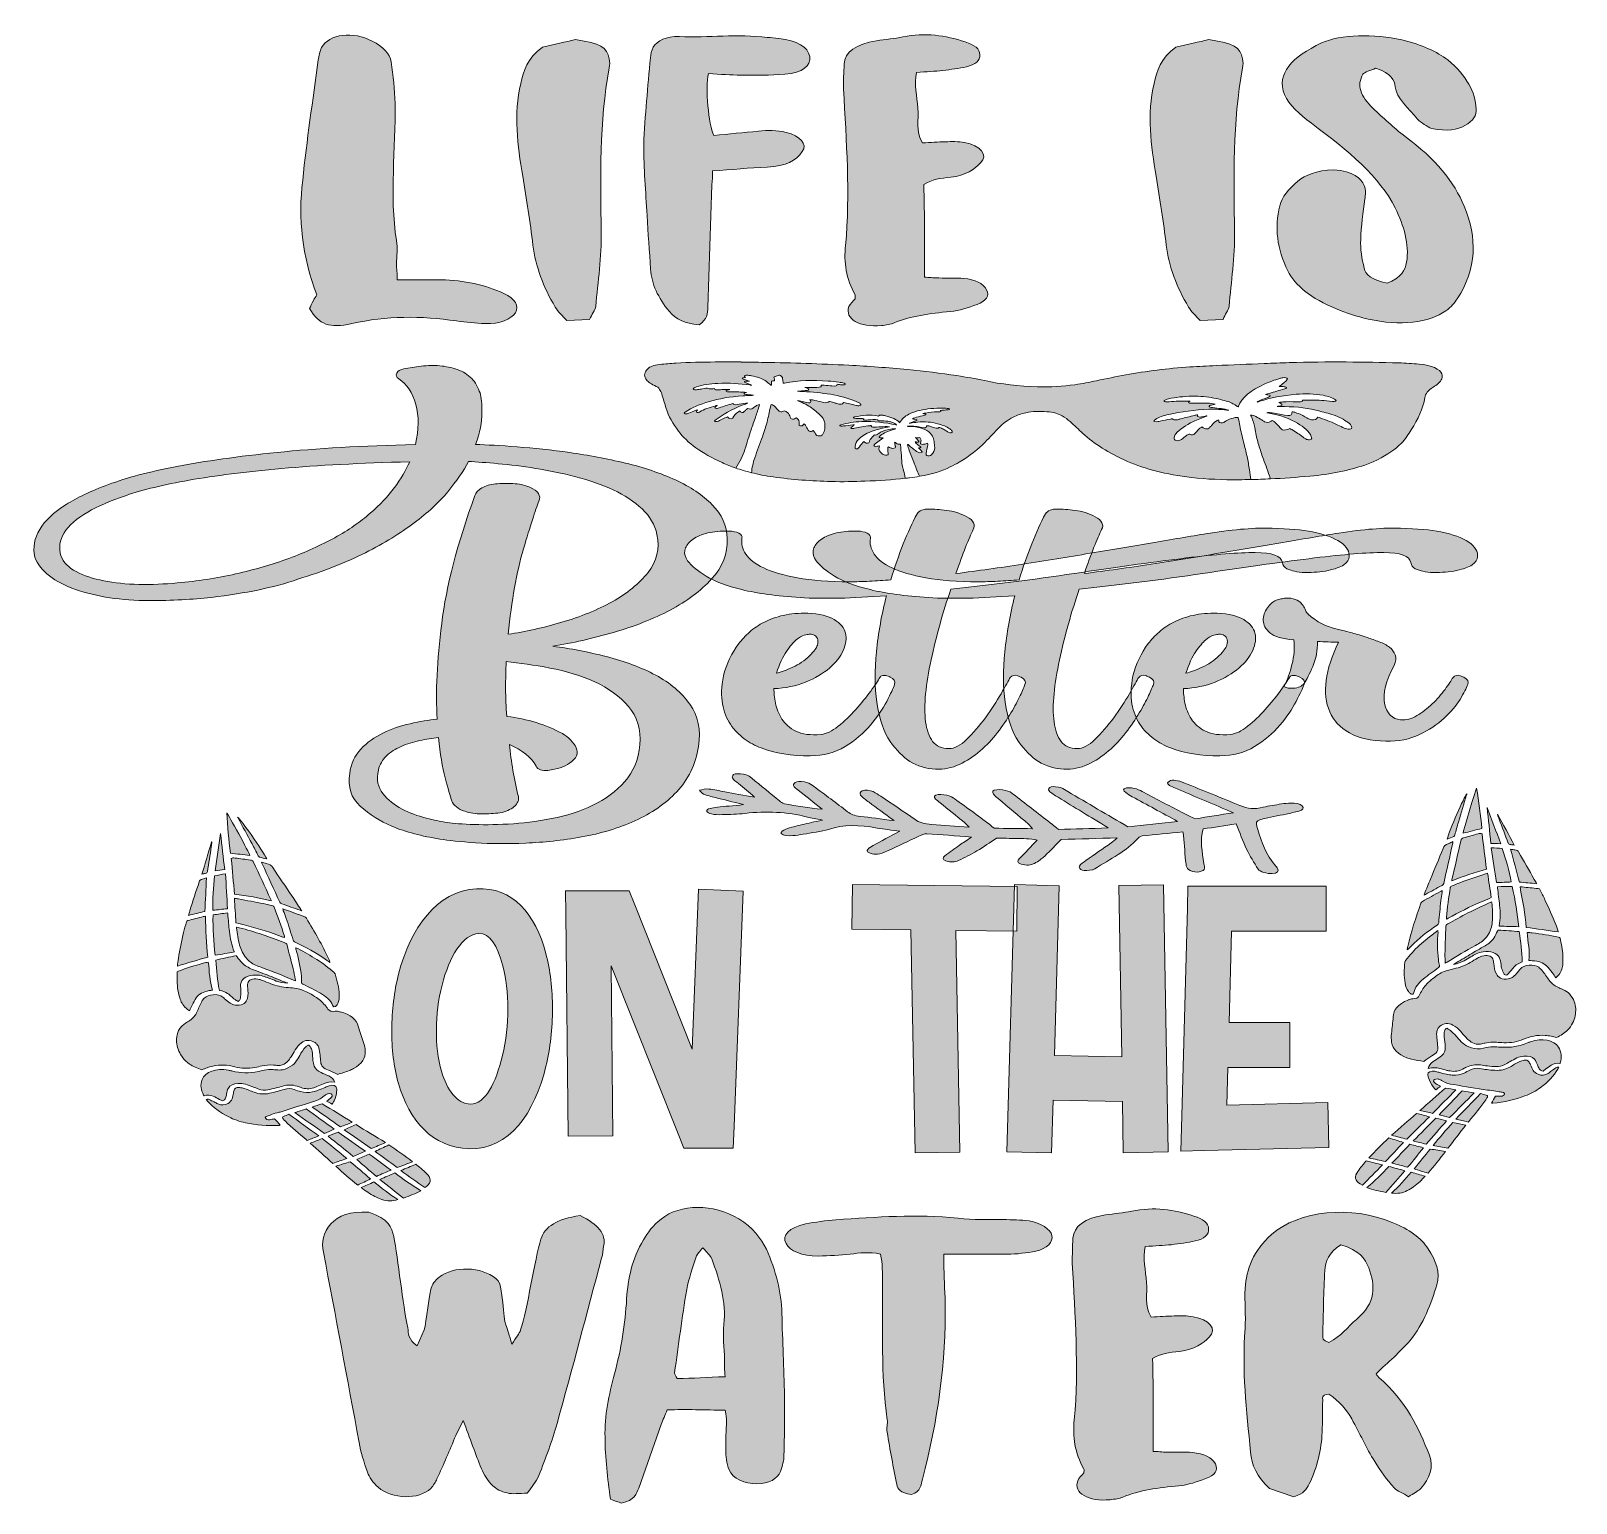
# Model space of a CAD drawing. Header units: inches. Extents: x 0.14 to 5.72, y -5.73 to -0.41.
import ezdxf

# ---------------------------------------------------------------- set-up
doc = ezdxf.new("R2010")
doc.units = ezdxf.units.IN
doc.header["$MEASUREMENT"] = 0
doc.layers.add('Layer 1', color=7, linetype='Continuous')

# ---------------------------------------------------------------- blocks, each defined once
blk = doc.blocks.new('block 2')
at = {"layer": 'Layer 1', "lineweight": 0}
blk.add_open_spline([(4.0333, -3.2877), (3.9684, -3.248), (3.9098, -3.2123), (3.8516, -3.1765), (3.8395, -3.1691), (3.8264, -3.1615), (3.819, -3.1534), (3.8152, -3.1491), (3.8191, -3.141), (3.8263, -3.139), (3.8335, -3.137), (3.8514, -3.139), (3.8609, -3.1419), (3.8717, -3.1451), (3.8786, -3.1511), (3.8869, -3.1559), (3.9584, -3.1979), (4.0299, -3.2399), (4.1038, -3.2832), (4.1645, -3.2767), (4.2235, -3.2705), (4.284, -3.264), (4.2263, -3.2326), (4.173, -3.2036), (4.12, -3.1746), (4.1113, -3.1698), (4.103, -3.1649), (4.0961, -3.1597), (4.0878, -3.1534), (4.0828, -3.1458), (4.0996, -3.1428), (4.1086, -3.1412), (4.125, -3.1436), (4.1349, -3.1464), (4.1459, -3.1496), (4.1535, -3.1554), (4.1624, -3.16), (4.2108, -3.185), (4.2589, -3.2101), (4.3074, -3.235), (4.3197, -3.2413), (4.3332, -3.2472), (4.3488, -3.2545), (4.3934, -3.2473), (4.4365, -3.2404), (4.4854, -3.2325), (4.4728, -3.2272), (4.4648, -3.2239), (4.4568, -3.2205), (4.3944, -3.194), (4.3316, -3.1677), (4.2701, -3.1408), (4.2565, -3.1349), (4.2368, -3.1275), (4.2541, -3.1182), (4.2656, -3.112), (4.2834, -3.1146), (4.3101, -3.1254), (4.3764, -3.1524), (4.4434, -3.1791), (4.5088, -3.2064), (4.5367, -3.2181), (4.5622, -3.2205), (4.5933, -3.2128), (4.6138, -3.2076), (4.6373, -3.2045), (4.6599, -3.2008), (4.6704, -3.1992), (4.6816, -3.1978), (4.6928, -3.1975), (4.7104, -3.1971), (4.7266, -3.1999), (4.7347, -3.2079), (4.7429, -3.2159), (4.7367, -3.2223), (4.722, -3.2265), (4.7074, -3.2306), (4.6916, -3.234), (4.6759, -3.2374), (4.6616, -3.2405), (4.6468, -3.2432), (4.6322, -3.246), (4.5648, -3.2594), (4.5627, -3.2594), (4.5737, -3.2937), (4.5878, -3.338), (4.6014, -3.3824), (4.6394, -3.4254), (4.6412, -3.4275), (4.6426, -3.4297), (4.6439, -3.4318), (4.6513, -3.4445), (4.6455, -3.4512), (4.6262, -3.4524), (4.608, -3.4536), (4.5801, -3.4456), (4.5748, -3.4368), (4.5602, -3.4126), (4.5449, -3.3884), (4.5333, -3.364), (4.5192, -3.3345), (4.5086, -3.3049), (4.4954, -3.2728), (4.4555, -3.2789), (4.4156, -3.2851), (4.3764, -3.2911), (4.3626, -3.3332), (4.3737, -3.3748), (4.3787, -3.4161), (4.3796, -3.4233), (4.3834, -3.4311), (4.3794, -3.4376), (4.3768, -3.442), (4.3638, -3.4473), (4.354, -3.4474), (4.3445, -3.4476), (4.3291, -3.4425), (4.3237, -3.4382), (4.3167, -3.4326), (4.3149, -3.4254), (4.3143, -3.419), (4.3106, -3.3842), (4.3081, -3.3495), (4.3051, -3.3147), (4.3048, -3.3112), (4.304, -3.3076), (4.3031, -3.3016), (4.252, -3.3067), (4.2034, -3.311), (4.1559, -3.3166), (4.1476, -3.3176), (4.1417, -3.3235), (4.1379, -3.3278), (4.102, -3.3682), (4.0396, -3.4007), (3.9842, -3.4352), (3.9815, -3.4369), (3.9783, -3.4392), (3.9743, -3.4395), (3.9624, -3.4405), (3.9468, -3.4428), (3.9387, -3.4403), (3.931, -3.4381), (3.9262, -3.4297), (3.9287, -3.4253), (3.9329, -3.418), (3.9431, -3.4114), (3.9523, -3.4049), (3.9824, -3.3837), (4.0134, -3.3627), (4.0437, -3.3415), (4.0508, -3.3364), (4.0565, -3.331), (4.0657, -3.3234), (3.9949, -3.3255), (3.9314, -3.3273), (3.8624, -3.3294), (3.8437, -3.3485), (3.8245, -3.3691), (3.8032, -3.3893), (3.7932, -3.3987), (3.7809, -3.4077), (3.7662, -3.4157), (3.7547, -3.4219), (3.7367, -3.4245), (3.7179, -3.418), (3.7004, -3.412), (3.7054, -3.4051), (3.7121, -3.3983), (3.7332, -3.3765), (3.7539, -3.3545), (3.7755, -3.3319), (3.7493, -3.3244), (3.7245, -3.3267), (3.7007, -3.3258), (3.6775, -3.3248), (3.6544, -3.325), (3.6285, -3.3247), (3.6056, -3.3399), (3.5834, -3.3558), (3.5583, -3.3708), (3.5378, -3.383), (3.5145, -3.3944), (3.4909, -3.4055), (3.4793, -3.411), (3.4623, -3.4124), (3.4462, -3.4067), (3.431, -3.4013), (3.4346, -3.3945), (3.4419, -3.3888), (3.459, -3.3755), (3.4771, -3.3625), (3.4954, -3.3495), (3.5077, -3.3407), (3.5211, -3.3322), (3.5384, -3.3206), (3.4808, -3.3161), (3.4292, -3.3116), (3.3774, -3.3087), (3.3677, -3.3081), (3.356, -3.3137), (3.3478, -3.3174), (3.3096, -3.335), (3.2731, -3.3532), (3.2346, -3.3705), (3.2056, -3.3836), (3.1896, -3.3852), (3.1723, -3.3792), (3.1548, -3.3732), (3.1564, -3.3661), (3.1824, -3.3514), (3.2124, -3.3345), (3.244, -3.3181), (3.2795, -3.299), (3.2492, -3.295), (3.222, -3.2927), (3.1968, -3.2879), (3.1327, -3.2756), (3.0758, -3.2753), (3.0214, -3.2926), (2.995, -3.301), (2.9605, -3.3048), (2.9294, -3.3103), (2.9176, -3.3124), (2.9052, -3.3143), (2.8925, -3.3152), (2.8759, -3.3164), (2.8555, -3.3164), (2.8505, -3.3075), (2.8478, -3.3027), (2.8572, -3.2954), (2.8666, -3.292), (2.8847, -3.2854), (2.9062, -3.2805), (2.927, -3.2754), (2.9477, -3.2704), (2.9692, -3.2659), (2.9992, -3.2592), (2.9766, -3.2547), (2.9601, -3.2521), (2.9451, -3.2483), (2.871, -3.2294), (2.7964, -3.2258), (2.7195, -3.2349), (2.6932, -3.238), (2.6647, -3.2386), (2.6368, -3.2395), (2.6053, -3.2404), (2.5839, -3.2359), (2.5818, -3.2283), (2.5786, -3.2164), (2.602, -3.2152), (2.6195, -3.213), (2.6468, -3.2094), (2.6753, -3.2072), (2.7143, -3.2033), (2.6737, -3.1931), (2.643, -3.1854), (2.6125, -3.1776), (2.5976, -3.1738), (2.5811, -3.1705), (2.569, -3.1653), (2.561, -3.1619), (2.5593, -3.1555), (2.5548, -3.1505), (2.5663, -3.1491), (2.5784, -3.1457), (2.5891, -3.1468), (2.6086, -3.1488), (2.6274, -3.1531), (2.6461, -3.1569), (2.6799, -3.1638), (2.7134, -3.1711), (2.7542, -3.1757), (2.7347, -3.1595), (2.7152, -3.1433), (2.6958, -3.1271), (2.6878, -3.1204), (2.6771, -3.1138), (2.6737, -3.1069), (2.6713, -3.1021), (2.6759, -3.0937), (2.6833, -3.0925), (2.694, -3.0907), (2.7115, -3.0925), (2.7233, -3.0953), (2.7325, -3.0975), (2.7383, -3.1034), (2.744, -3.108), (2.7777, -3.1352), (2.8108, -3.1625), (2.8445, -3.1897), (2.8492, -3.1935), (2.8545, -3.1987), (2.862, -3.2001), (2.9053, -3.2083), (2.9494, -3.2155), (2.9983, -3.2196), (2.9694, -3.1967), (2.9403, -3.1738), (2.9115, -3.1509), (2.9049, -3.1456), (2.8959, -3.1401), (2.8947, -3.1347), (2.8936, -3.1297), (2.8985, -3.1226), (2.9067, -3.1206), (2.9152, -3.1185), (2.933, -3.1199), (2.9428, -3.1227), (2.9534, -3.1256), (2.9605, -3.1318), (2.9675, -3.1369), (3.0089, -3.1675), (3.0505, -3.1981), (3.0906, -3.229), (3.1017, -3.2375), (3.1141, -3.2432), (3.1361, -3.2457), (3.1733, -3.2498), (3.2102, -3.255), (3.2583, -3.2612), (3.2237, -3.2358), (3.1955, -3.2153), (3.1679, -3.1946), (3.1566, -3.1861), (3.1444, -3.1776), (3.1371, -3.1686), (3.1334, -3.1641), (3.1362, -3.1568), (3.1429, -3.1536), (3.1541, -3.1484), (3.1711, -3.1507), (3.1829, -3.1563), (3.1933, -3.1613), (3.2015, -3.1672), (3.21, -3.1729), (3.2517, -3.2009), (3.2941, -3.2287), (3.3342, -3.257), (3.3494, -3.2677), (3.367, -3.2733), (3.3948, -3.2749), (3.4377, -3.2773), (3.4804, -3.2813), (3.5306, -3.2851), (3.5222, -3.2768), (3.5178, -3.2715), (3.5117, -3.2666), (3.4829, -3.2434), (3.4536, -3.2202), (3.4246, -3.197), (3.4189, -3.1924), (3.4137, -3.1876), (3.4087, -3.1829), (3.4013, -3.1758), (3.4025, -3.1684), (3.4184, -3.1666), (3.4297, -3.1653), (3.4476, -3.168), (3.458, -3.1715), (3.4697, -3.1754), (3.4767, -3.1823), (3.4849, -3.1881), (3.5086, -3.2048), (3.5324, -3.2215), (3.5553, -3.2385), (3.5773, -3.2547), (3.5984, -3.2712), (3.621, -3.2885), (3.6655, -3.2891), (3.7099, -3.2897), (3.7591, -3.2903), (3.7538, -3.2844), (3.7502, -3.279), (3.7443, -3.274), (3.7082, -3.2431), (3.6716, -3.2123), (3.6353, -3.1815), (3.6289, -3.1761), (3.6223, -3.1708), (3.6178, -3.1652), (3.6123, -3.1583), (3.6135, -3.1506), (3.6305, -3.1492), (3.6424, -3.1483), (3.6598, -3.1505), (3.6702, -3.1541), (3.6817, -3.158), (3.6889, -3.1649), (3.6965, -3.1708), (3.7417, -3.2056), (3.7865, -3.2405), (3.8314, -3.2754), (3.8381, -3.2806), (3.8448, -3.2858), (3.8539, -3.2928), (3.9111, -3.2912), (3.9679, -3.2896), (4.0333, -3.2877)], degree=3, knots=[0, 0, 0, 0, 1, 1, 1, 2, 2, 2, 3, 3, 3, 4, 4, 4, 5, 5, 5, 6, 6, 6, 7, 7, 7, 8, 8, 8, 9, 9, 9, 10, 10, 10, 11, 11, 11, 12, 12, 12, 13, 13, 13, 14, 14, 14, 15, 15, 15, 16, 16, 16, 17, 17, 17, 18, 18, 18, 19, 19, 19, 20, 20, 20, 21, 21, 21, 22, 22, 22, 23, 23, 23, 24, 24, 24, 25, 25, 25, 26, 26, 26, 27, 27, 27, 28, 28, 28, 29, 29, 29, 30, 30, 30, 31, 31, 31, 32, 32, 32, 33, 33, 33, 34, 34, 34, 35, 35, 35, 36, 36, 36, 37, 37, 37, 38, 38, 38, 39, 39, 39, 40, 40, 40, 41, 41, 41, 42, 42, 42, 43, 43, 43, 44, 44, 44, 45, 45, 45, 46, 46, 46, 47, 47, 47, 48, 48, 48, 49, 49, 49, 50, 50, 50, 51, 51, 51, 52, 52, 52, 53, 53, 53, 54, 54, 54, 55, 55, 55, 56, 56, 56, 57, 57, 57, 58, 58, 58, 59, 59, 59, 60, 60, 60, 61, 61, 61, 62, 62, 62, 63, 63, 63, 64, 64, 64, 65, 65, 65, 66, 66, 66, 67, 67, 67, 68, 68, 68, 69, 69, 69, 70, 70, 70, 71, 71, 71, 72, 72, 72, 73, 73, 73, 74, 74, 74, 75, 75, 75, 76, 76, 76, 77, 77, 77, 78, 78, 78, 79, 79, 79, 80, 80, 80, 81, 81, 81, 82, 82, 82, 83, 83, 83, 84, 84, 84, 85, 85, 85, 86, 86, 86, 87, 87, 87, 88, 88, 88, 89, 89, 89, 90, 90, 90, 91, 91, 91, 92, 92, 92, 93, 93, 93, 94, 94, 94, 95, 95, 95, 96, 96, 96, 97, 97, 97, 98, 98, 98, 99, 99, 99, 100, 100, 100, 101, 101, 101, 102, 102, 102, 103, 103, 103, 104, 104, 104, 105, 105, 105, 106, 106, 106, 107, 107, 107, 108, 108, 108, 109, 109, 109, 110, 110, 110, 111, 111, 111, 112, 112, 112, 113, 113, 113, 114, 114, 114, 115, 115, 115, 116, 116, 116, 117, 117, 117, 118, 118, 118, 119, 119, 119, 120, 120, 120, 121, 121, 121, 122, 122, 122, 123, 123, 123, 124, 124, 124, 125, 125, 125, 126, 126, 126, 127, 127, 127, 128, 128, 128, 129, 129, 129, 130, 130, 130, 131, 131, 131, 132, 132, 132, 133, 133, 133, 133], dxfattribs=at)
blk = doc.blocks.new('block 4')
at = {"layer": 'Layer 1', "lineweight": 0}
blk.add_open_spline([(5.2396, -1.6465), (5.2337, -1.6289), (5.2023, -1.615), (5.157, -1.6109), (5.133, -1.6088), (5.1086, -1.6072), (5.0841, -1.6065), (5.021, -1.6045), (4.9576, -1.6035), (4.8939, -1.6032), (4.8251, -1.603), (4.7564, -1.6031), (4.6877, -1.6056), (4.6576, -1.6066), (4.6275, -1.6075), (4.5974, -1.6088), (4.5392, -1.6111), (4.4811, -1.6136), (4.423, -1.6162), (4.3914, -1.6176), (4.3596, -1.619), (4.3282, -1.6211), (4.2475, -1.6264), (4.1704, -1.6364), (4.0965, -1.6496), (4.0605, -1.656), (4.0261, -1.6637), (3.9909, -1.6709), (3.9652, -1.6762), (3.9398, -1.6816), (3.9122, -1.6854), (3.8686, -1.6914), (3.8237, -1.6946), (3.7772, -1.693), (3.7095, -1.6906), (3.6457, -1.6833), (3.5861, -1.6707), (3.5537, -1.6639), (3.52, -1.6577), (3.4856, -1.6524), (3.4277, -1.6433), (3.3677, -1.6368), (3.3072, -1.6309), (3.2371, -1.624), (3.1661, -1.6184), (3.0943, -1.6148), (3.0431, -1.6122), (2.9919, -1.6101), (2.9407, -1.6084), (2.8904, -1.6068), (2.8398, -1.6058), (2.7893, -1.6047), (2.7615, -1.6042), (2.7337, -1.6039), (2.7057, -1.6034), (2.7057, -1.6034), (2.7057, -1.6031), (2.7057, -1.6031), (2.6745, -1.6031), (2.6431, -1.603), (2.6119, -1.6032), (2.5643, -1.6034), (2.5167, -1.6039), (2.4697, -1.607), (2.4499, -1.6084), (2.4301, -1.6102), (2.4108, -1.6124), (2.3899, -1.6148), (2.3745, -1.62), (2.3674, -1.6279), (2.3566, -1.6398), (2.353, -1.652), (2.3604, -1.6644), (2.3657, -1.6733), (2.3769, -1.6812), (2.3922, -1.6881), (2.4017, -1.6922), (2.4078, -1.697), (2.4106, -1.7022), (2.4135, -1.7077), (2.4167, -1.7131), (2.4183, -1.7185), (2.424, -1.7361), (2.4289, -1.7536), (2.4341, -1.7712), (2.4428, -1.7989), (2.4586, -1.8261), (2.4786, -1.853), (2.51, -1.8953), (2.5628, -1.9331), (2.6368, -1.9669), (2.6524, -1.9741), (2.6686, -1.9807), (2.6861, -1.9865), (2.7038, -1.9928), (2.7227, -1.9984), (2.7427, -2.0034), (2.7672, -2.0094), (2.7935, -2.0145), (2.8217, -2.0187), (2.8893, -2.0285), (2.9597, -2.0334), (3.0315, -2.0354), (3.0724, -2.0366), (3.1132, -2.0355), (3.1539, -2.0341), (3.2034, -2.0323), (3.2516, -2.029), (3.299, -2.0236), (3.3043, -2.0231), (3.3095, -2.0224), (3.3148, -2.0218), (3.3274, -2.0203), (3.3395, -2.0184), (3.351, -2.0163), (3.3946, -2.0087), (3.4315, -1.9974), (3.4618, -1.9825), (3.473, -1.9769), (3.4839, -1.9712), (3.4941, -1.9653), (3.5328, -1.9427), (3.5627, -1.9184), (3.5876, -1.8931), (3.6051, -1.8751), (3.6217, -1.8571), (3.6394, -1.8391), (3.652, -1.826), (3.668, -1.8136), (3.6897, -1.8022), (3.702, -1.7958), (3.7171, -1.7906), (3.7352, -1.7866), (3.759, -1.7814), (3.7843, -1.781), (3.8104, -1.7829), (3.8353, -1.7847), (3.8538, -1.7899), (3.8665, -1.798), (3.8768, -1.8045), (3.8867, -1.8113), (3.8947, -1.8184), (3.9109, -1.8326), (3.9252, -1.8471), (3.941, -1.8614), (3.9815, -1.8982), (4.0335, -1.9323), (4.1032, -1.9625), (4.1664, -1.9897), (4.2414, -2.0102), (4.3341, -2.0208), (4.3897, -2.0272), (4.4468, -2.0292), (4.5045, -2.0288), (4.5192, -2.0287), (4.5338, -2.0285), (4.5483, -2.0282), (4.5721, -2.0277), (4.5957, -2.0269), (4.6193, -2.0257), (4.6671, -2.0235), (4.7147, -2.0202), (4.7619, -2.0159), (4.8379, -2.009), (4.9036, -1.9955), (4.9611, -1.9756), (4.9776, -1.9699), (4.9934, -1.9639), (5.0064, -1.957), (5.042, -1.9386), (5.0713, -1.9189), (5.0921, -1.8974), (5.1077, -1.8814), (5.1185, -1.8649), (5.1288, -1.8483), (5.1528, -1.8101), (5.1716, -1.7714), (5.1779, -1.732), (5.1802, -1.7185), (5.1888, -1.7059), (5.208, -1.6944), (5.2152, -1.69), (5.2213, -1.6854), (5.2265, -1.6806), (5.2383, -1.6697), (5.2436, -1.6584), (5.2396, -1.6465)], degree=3, knots=[0, 0, 0, 0, 1, 1, 1, 2, 2, 2, 3, 3, 3, 4, 4, 4, 5, 5, 5, 6, 6, 6, 7, 7, 7, 8, 8, 8, 9, 9, 9, 10, 10, 10, 11, 11, 11, 12, 12, 12, 13, 13, 13, 14, 14, 14, 15, 15, 15, 16, 16, 16, 17, 17, 17, 18, 18, 18, 19, 19, 19, 20, 20, 20, 21, 21, 21, 22, 22, 22, 23, 23, 23, 24, 24, 24, 25, 25, 25, 26, 26, 26, 27, 27, 27, 28, 28, 28, 29, 29, 29, 30, 30, 30, 31, 31, 31, 32, 32, 32, 33, 33, 33, 34, 34, 34, 35, 35, 35, 36, 36, 36, 37, 37, 37, 38, 38, 38, 39, 39, 39, 40, 40, 40, 41, 41, 41, 42, 42, 42, 43, 43, 43, 44, 44, 44, 45, 45, 45, 46, 46, 46, 47, 47, 47, 48, 48, 48, 49, 49, 49, 50, 50, 50, 51, 51, 51, 52, 52, 52, 53, 53, 53, 54, 54, 54, 55, 55, 55, 56, 56, 56, 57, 57, 57, 58, 58, 58, 59, 59, 59, 60, 60, 60, 61, 61, 61, 62, 62, 62, 62], dxfattribs=at)
blk = doc.blocks.new('block 6')
at = {"layer": 'Layer 1', "lineweight": 0}
blk.add_open_spline([(4.9131, -1.8375), (4.9114, -1.8322), (4.9074, -1.8271), (4.9009, -1.8224), (4.8859, -1.8111), (4.8668, -1.8009), (4.8411, -1.7929), (4.8227, -1.7873), (4.8034, -1.782), (4.7834, -1.7774), (4.7433, -1.7679), (4.6995, -1.7637), (4.6523, -1.7643), (4.6523, -1.7643), (4.6439, -1.7643), (4.6439, -1.7643), (4.6462, -1.7637), (4.6469, -1.7635), (4.6475, -1.7634), (4.6614, -1.762), (4.6658, -1.7577), (4.6551, -1.7525), (4.6534, -1.7517), (4.6519, -1.7508), (4.6496, -1.7496), (4.6553, -1.7488), (4.6599, -1.748), (4.6646, -1.7476), (4.6804, -1.7461), (4.6964, -1.7466), (4.7124, -1.7472), (4.7162, -1.7472), (4.7202, -1.7475), (4.7242, -1.7475), (4.7313, -1.7473), (4.7343, -1.7462), (4.7351, -1.7436), (4.7353, -1.7429), (4.7351, -1.7424), (4.7351, -1.7416), (4.7587, -1.7408), (4.7815, -1.74), (4.8042, -1.742), (4.8173, -1.7432), (4.8301, -1.7444), (4.843, -1.7456), (4.8478, -1.7461), (4.8522, -1.7461), (4.8556, -1.7445), (4.8592, -1.7429), (4.8577, -1.7412), (4.8552, -1.7396), (4.8438, -1.7328), (4.8293, -1.7271), (4.8097, -1.7237), (4.7783, -1.7184), (4.7457, -1.717), (4.7122, -1.7201), (4.6633, -1.7246), (4.6191, -1.7328), (4.5809, -1.7454), (4.578, -1.7463), (4.575, -1.7472), (4.5721, -1.7481), (4.5725, -1.7468), (4.574, -1.7456), (4.5761, -1.7448), (4.5868, -1.7403), (4.5976, -1.7359), (4.6085, -1.7314), (4.6108, -1.7304), (4.6138, -1.7295), (4.6159, -1.7284), (4.6214, -1.7255), (4.6193, -1.723), (4.6104, -1.7218), (4.6083, -1.7216), (4.6062, -1.7213), (4.6016, -1.7207), (4.6047, -1.7198), (4.6068, -1.7194), (4.6085, -1.7189), (4.6266, -1.7135), (4.6445, -1.7081), (4.6625, -1.7027), (4.6656, -1.7018), (4.669, -1.701), (4.6719, -1.6999), (4.6759, -1.6986), (4.6791, -1.6972), (4.6772, -1.695), (4.6753, -1.6929), (4.6705, -1.6924), (4.6652, -1.6923), (4.661, -1.6922), (4.657, -1.6921), (4.6511, -1.692), (4.657, -1.6872), (4.6625, -1.6831), (4.6675, -1.6789), (4.6715, -1.6753), (4.6755, -1.6717), (4.6791, -1.668), (4.6804, -1.6667), (4.6808, -1.6653), (4.6808, -1.664), (4.6801, -1.6606), (4.6726, -1.6588), (4.6643, -1.6601), (4.6606, -1.6608), (4.657, -1.6618), (4.6534, -1.6628), (4.633, -1.6683), (4.6151, -1.6751), (4.5993, -1.6827), (4.5491, -1.7062), (4.5144, -1.7323), (4.5043, -1.7627), (4.5041, -1.7635), (4.5032, -1.7642), (4.5024, -1.7655), (4.4982, -1.7628), (4.4946, -1.7607), (4.4914, -1.7585), (4.4819, -1.7521), (4.4691, -1.7468), (4.4535, -1.7427), (4.4438, -1.74), (4.4337, -1.7375), (4.4234, -1.7352), (4.4, -1.7301), (4.3747, -1.7273), (4.3476, -1.7269), (4.317, -1.7266), (4.2882, -1.7294), (4.2608, -1.7343), (4.2538, -1.7356), (4.2475, -1.7376), (4.2416, -1.7396), (4.2353, -1.7418), (4.2338, -1.7443), (4.237, -1.746), (4.2412, -1.7484), (4.2475, -1.7478), (4.2532, -1.7472), (4.2759, -1.7447), (4.2989, -1.744), (4.3223, -1.7444), (4.3244, -1.7445), (4.3265, -1.7447), (4.3288, -1.7448), (4.3284, -1.7453), (4.3282, -1.7456), (4.328, -1.7458), (4.3273, -1.746), (4.3265, -1.7464), (4.3261, -1.7467), (4.3206, -1.7498), (4.3235, -1.752), (4.3332, -1.7522), (4.3383, -1.7523), (4.3433, -1.7521), (4.3482, -1.752), (4.3629, -1.752), (4.3775, -1.7519), (4.3922, -1.7519), (4.4017, -1.7521), (4.411, -1.7531), (4.4198, -1.7555), (4.415, -1.7567), (4.4107, -1.7576), (4.4067, -1.7587), (4.4017, -1.76), (4.3966, -1.7615), (4.3975, -1.7641), (4.3983, -1.7668), (4.4046, -1.7675), (4.4103, -1.7682), (4.4206, -1.7693), (4.4308, -1.7704), (4.4409, -1.7717), (4.4514, -1.773), (4.4613, -1.7746), (4.4695, -1.7776), (4.464, -1.7773), (4.4586, -1.7769), (4.4535, -1.7762), (4.4348, -1.7741), (4.4156, -1.7734), (4.3962, -1.7742), (4.3446, -1.7765), (4.2966, -1.783), (4.2519, -1.7929), (4.2321, -1.7972), (4.2155, -1.8031), (4.2037, -1.8106), (4.2018, -1.8117), (4.1999, -1.813), (4.1986, -1.8143), (4.1969, -1.8159), (4.1974, -1.8176), (4.2014, -1.8188), (4.205, -1.8198), (4.2087, -1.8197), (4.2125, -1.8189), (4.2151, -1.8184), (4.2176, -1.8177), (4.2203, -1.8172), (4.2328, -1.8145), (4.2452, -1.8119), (4.2576, -1.8093), (4.2599, -1.8089), (4.2622, -1.8086), (4.2648, -1.8083), (4.2677, -1.8129), (4.2734, -1.814), (4.2833, -1.8117), (4.2873, -1.8109), (4.2909, -1.8096), (4.2947, -1.8086), (4.3113, -1.8045), (4.3282, -1.8004), (4.345, -1.7963), (4.3482, -1.7956), (4.3518, -1.7951), (4.3564, -1.7942), (4.356, -1.7956), (4.356, -1.7963), (4.3558, -1.7971), (4.3553, -1.7989), (4.3556, -1.8007), (4.3602, -1.8017), (4.3648, -1.8028), (4.3692, -1.8021), (4.3735, -1.8012), (4.3768, -1.8004), (4.38, -1.7996), (4.3836, -1.7988), (4.3857, -1.7983), (4.3878, -1.7979), (4.3901, -1.7975), (4.3897, -1.7984), (4.3886, -1.7988), (4.3876, -1.7992), (4.372, -1.8057), (4.3556, -1.8118), (4.3412, -1.8185), (4.3128, -1.832), (4.2907, -1.8469), (4.2772, -1.8635), (4.2726, -1.8691), (4.2698, -1.8748), (4.2715, -1.8807), (4.2719, -1.8824), (4.273, -1.8842), (4.2751, -1.8857), (4.2789, -1.8883), (4.2867, -1.8885), (4.2919, -1.8864), (4.2943, -1.8854), (4.2962, -1.8841), (4.2978, -1.8829), (4.3037, -1.8784), (4.3094, -1.8738), (4.3155, -1.8694), (4.3181, -1.8675), (4.3214, -1.8658), (4.3244, -1.8639), (4.3261, -1.8644), (4.3269, -1.8646), (4.3275, -1.8647), (4.336, -1.8672), (4.3412, -1.8667), (4.3452, -1.8631), (4.3473, -1.8614), (4.3486, -1.8595), (4.3503, -1.8578), (4.3541, -1.8533), (4.3577, -1.8488), (4.3621, -1.8445), (4.3642, -1.8422), (4.3671, -1.8399), (4.3726, -1.8382), (4.3756, -1.8399), (4.3777, -1.8417), (4.3808, -1.8431), (4.3859, -1.8456), (4.3928, -1.8454), (4.3971, -1.8427), (4.3987, -1.8416), (4.3998, -1.8404), (4.4008, -1.8392), (4.4036, -1.8363), (4.4059, -1.8332), (4.4084, -1.8302), (4.4131, -1.8247), (4.4187, -1.8193), (4.4274, -1.8145), (4.4284, -1.8138), (4.4299, -1.8133), (4.432, -1.8125), (4.4326, -1.8153), (4.4326, -1.8177), (4.4335, -1.82), (4.4339, -1.8216), (4.436, -1.823), (4.4407, -1.8234), (4.4451, -1.8237), (4.4482, -1.8228), (4.4506, -1.8215), (4.4543, -1.8192), (4.4579, -1.817), (4.4617, -1.8147), (4.4674, -1.8111), (4.4748, -1.8081), (4.4845, -1.8058), (4.4895, -1.8046), (4.4948, -1.8037), (4.5022, -1.8038), (4.5026, -1.805), (4.5032, -1.8059), (4.5034, -1.8068), (4.5051, -1.8154), (4.5066, -1.8241), (4.5085, -1.8328), (4.5129, -1.853), (4.5175, -1.8732), (4.5224, -1.8934), (4.5264, -1.9104), (4.5312, -1.9273), (4.535, -1.9443), (4.5384, -1.9606), (4.5411, -1.9768), (4.5434, -1.993), (4.5451, -2.0048), (4.5468, -2.0164), (4.5483, -2.0282), (4.5721, -2.0277), (4.5957, -2.0269), (4.6193, -2.0257), (4.6184, -2.0219), (4.6172, -2.0182), (4.6159, -2.0144), (4.6081, -1.9916), (4.5991, -1.9687), (4.591, -1.9458), (4.5856, -1.9299), (4.5803, -1.9141), (4.5757, -1.8981), (4.571, -1.8817), (4.5664, -1.8653), (4.5643, -1.8488), (4.5628, -1.8364), (4.5586, -1.8242), (4.555, -1.8119), (4.5533, -1.8063), (4.5502, -1.8008), (4.5479, -1.7951), (4.5559, -1.7961), (4.5607, -1.7971), (4.567, -1.8003), (4.5748, -1.8042), (4.5816, -1.8085), (4.5885, -1.8126), (4.5921, -1.8147), (4.5946, -1.8171), (4.5982, -1.8192), (4.6047, -1.823), (4.6142, -1.8228), (4.6201, -1.8188), (4.6218, -1.8176), (4.6233, -1.8163), (4.6256, -1.8145), (4.629, -1.8166), (4.6321, -1.818), (4.6338, -1.8196), (4.6389, -1.8244), (4.6439, -1.8292), (4.6486, -1.834), (4.6523, -1.8379), (4.6549, -1.842), (4.6593, -1.8459), (4.6643, -1.8503), (4.6734, -1.8507), (4.6818, -1.8471), (4.6841, -1.8462), (4.6865, -1.8451), (4.6892, -1.8439), (4.6922, -1.8455), (4.6943, -1.8466), (4.6964, -1.8477), (4.7128, -1.8563), (4.7248, -1.8659), (4.7379, -1.8753), (4.7408, -1.8774), (4.744, -1.8795), (4.7473, -1.8815), (4.7507, -1.8833), (4.7545, -1.885), (4.7612, -1.8843), (4.7661, -1.8838), (4.7688, -1.8821), (4.7688, -1.8791), (4.7688, -1.8769), (4.7684, -1.8746), (4.7673, -1.8723), (4.7596, -1.8551), (4.7421, -1.8391), (4.7174, -1.8244), (4.6903, -1.8084), (4.6563, -1.7949), (4.609, -1.7873), (4.6079, -1.787), (4.6071, -1.7867), (4.6062, -1.7864), (4.6108, -1.7862), (4.6151, -1.7862), (4.6193, -1.7866), (4.6378, -1.788), (4.654, -1.7916), (4.6698, -1.7952), (4.6892, -1.7996), (4.6955, -1.7957), (4.6966, -1.7898), (4.697, -1.7876), (4.6974, -1.7855), (4.6978, -1.7828), (4.7027, -1.7838), (4.7069, -1.7845), (4.7096, -1.7855), (4.7174, -1.7884), (4.7254, -1.7914), (4.7322, -1.7946), (4.7383, -1.7975), (4.7429, -1.8009), (4.7486, -1.8041), (4.7524, -1.8061), (4.756, -1.8083), (4.7604, -1.8101), (4.7707, -1.8143), (4.7819, -1.8133), (4.7869, -1.8079), (4.7884, -1.8062), (4.7895, -1.8045), (4.7909, -1.8024), (4.7943, -1.8035), (4.7973, -1.8043), (4.7998, -1.8053), (4.8225, -1.8133), (4.8444, -1.8219), (4.8636, -1.8312), (4.8712, -1.8349), (4.8788, -1.8386), (4.8866, -1.8422), (4.8891, -1.8434), (4.8918, -1.8445), (4.8952, -1.8453), (4.9024, -1.8471), (4.9102, -1.8462), (4.9125, -1.8431), (4.9137, -1.8413), (4.9137, -1.8393), (4.9131, -1.8375)], degree=3, knots=[0, 0, 0, 0, 1, 1, 1, 2, 2, 2, 3, 3, 3, 4, 4, 4, 5, 5, 5, 6, 6, 6, 7, 7, 7, 8, 8, 8, 9, 9, 9, 10, 10, 10, 11, 11, 11, 12, 12, 12, 13, 13, 13, 14, 14, 14, 15, 15, 15, 16, 16, 16, 17, 17, 17, 18, 18, 18, 19, 19, 19, 20, 20, 20, 21, 21, 21, 22, 22, 22, 23, 23, 23, 24, 24, 24, 25, 25, 25, 26, 26, 26, 27, 27, 27, 28, 28, 28, 29, 29, 29, 30, 30, 30, 31, 31, 31, 32, 32, 32, 33, 33, 33, 34, 34, 34, 35, 35, 35, 36, 36, 36, 37, 37, 37, 38, 38, 38, 39, 39, 39, 40, 40, 40, 41, 41, 41, 42, 42, 42, 43, 43, 43, 44, 44, 44, 45, 45, 45, 46, 46, 46, 47, 47, 47, 48, 48, 48, 49, 49, 49, 50, 50, 50, 51, 51, 51, 52, 52, 52, 53, 53, 53, 54, 54, 54, 55, 55, 55, 56, 56, 56, 57, 57, 57, 58, 58, 58, 59, 59, 59, 60, 60, 60, 61, 61, 61, 62, 62, 62, 63, 63, 63, 64, 64, 64, 65, 65, 65, 66, 66, 66, 67, 67, 67, 68, 68, 68, 69, 69, 69, 70, 70, 70, 71, 71, 71, 72, 72, 72, 73, 73, 73, 74, 74, 74, 75, 75, 75, 76, 76, 76, 77, 77, 77, 78, 78, 78, 79, 79, 79, 80, 80, 80, 81, 81, 81, 82, 82, 82, 83, 83, 83, 84, 84, 84, 85, 85, 85, 86, 86, 86, 87, 87, 87, 88, 88, 88, 89, 89, 89, 90, 90, 90, 91, 91, 91, 92, 92, 92, 93, 93, 93, 94, 94, 94, 95, 95, 95, 96, 96, 96, 97, 97, 97, 98, 98, 98, 99, 99, 99, 100, 100, 100, 101, 101, 101, 102, 102, 102, 103, 103, 103, 104, 104, 104, 105, 105, 105, 106, 106, 106, 107, 107, 107, 108, 108, 108, 109, 109, 109, 110, 110, 110, 111, 111, 111, 112, 112, 112, 113, 113, 113, 114, 114, 114, 115, 115, 115, 116, 116, 116, 117, 117, 117, 118, 118, 118, 119, 119, 119, 120, 120, 120, 121, 121, 121, 122, 122, 122, 123, 123, 123, 124, 124, 124, 125, 125, 125, 126, 126, 126, 127, 127, 127, 128, 128, 128, 129, 129, 129, 130, 130, 130, 131, 131, 131, 132, 132, 132, 133, 133, 133, 134, 134, 134, 135, 135, 135, 136, 136, 136, 137, 137, 137, 138, 138, 138, 139, 139, 139, 140, 140, 140, 141, 141, 141, 142, 142, 142, 143, 143, 143, 144, 144, 144, 145, 145, 145, 146, 146, 146, 147, 147, 147, 148, 148, 148, 149, 149, 149, 150, 150, 150, 151, 151, 151, 152, 152, 152, 153, 153, 153, 154, 154, 154, 154], dxfattribs=at)
blk = doc.blocks.new('block 7')
at = {"layer": 'Layer 1', "lineweight": 0}
blk.add_open_spline([(3.1383, -1.7563), (3.1358, -1.7538), (3.1332, -1.7512), (3.1288, -1.7492), (3.1031, -1.7384), (3.0747, -1.7288), (3.0399, -1.7222), (3.009, -1.7163), (2.9761, -1.7129), (2.9422, -1.7108), (2.9315, -1.7101), (2.9205, -1.7097), (2.9095, -1.7091), (2.9188, -1.708), (2.9279, -1.7074), (2.9371, -1.7068), (2.9424, -1.7064), (2.9477, -1.7058), (2.9494, -1.7035), (2.9512, -1.7013), (2.9479, -1.6997), (2.9443, -1.6981), (2.942, -1.6971), (2.9397, -1.6962), (2.9363, -1.6949), (2.9519, -1.6949), (2.9654, -1.695), (2.9791, -1.6949), (2.9934, -1.6949), (2.9968, -1.6933), (2.9946, -1.688), (2.9946, -1.6878), (2.9953, -1.6876), (2.9957, -1.6872), (2.9991, -1.6873), (3.0029, -1.6872), (3.0062, -1.6875), (3.0155, -1.6881), (3.0246, -1.6888), (3.0336, -1.6895), (3.05, -1.6907), (3.0515, -1.6903), (3.053, -1.6839), (3.0583, -1.6846), (3.0635, -1.6853), (3.0688, -1.6859), (3.0749, -1.6866), (3.0789, -1.6862), (3.0812, -1.6847), (3.0833, -1.6833), (3.0827, -1.6813), (3.0778, -1.68), (3.0719, -1.6784), (3.0656, -1.6769), (3.0589, -1.6761), (3.0462, -1.6745), (3.0332, -1.6734), (3.0203, -1.6723), (2.9654, -1.6679), (2.9125, -1.6699), (2.8622, -1.6795), (2.8609, -1.6798), (2.8592, -1.6798), (2.8573, -1.6799), (2.8573, -1.6784), (2.8573, -1.6772), (2.8571, -1.6759), (2.8565, -1.6705), (2.8558, -1.6651), (2.8544, -1.6597), (2.8539, -1.6575), (2.8518, -1.6553), (2.8495, -1.6532), (2.8472, -1.6514), (2.8419, -1.6507), (2.8388, -1.6518), (2.8343, -1.6534), (2.8314, -1.6556), (2.8253, -1.6567), (2.8242, -1.6568), (2.8242, -1.6584), (2.8242, -1.6592), (2.8244, -1.6608), (2.8255, -1.6624), (2.8257, -1.664), (2.8259, -1.6664), (2.8257, -1.6687), (2.8257, -1.671), (2.8154, -1.6721), (2.8152, -1.6723), (2.8152, -1.676), (2.8152, -1.676), (2.8152, -1.687), (2.8152, -1.687), (2.8145, -1.6871), (2.8137, -1.6871), (2.8131, -1.6871), (2.8118, -1.6861), (2.8103, -1.685), (2.8091, -1.6839), (2.8036, -1.6794), (2.7985, -1.6748), (2.7924, -1.6705), (2.7813, -1.6626), (2.764, -1.657), (2.7429, -1.6529), (2.7389, -1.6522), (2.7343, -1.6515), (2.7299, -1.6512), (2.7212, -1.6507), (2.7158, -1.6531), (2.7181, -1.6563), (2.7189, -1.6574), (2.72, -1.6584), (2.7212, -1.6596), (2.7193, -1.6598), (2.7179, -1.6599), (2.7164, -1.66), (2.7086, -1.661), (2.7073, -1.6629), (2.7132, -1.6651), (2.7158, -1.666), (2.7189, -1.6667), (2.7217, -1.6676), (2.7259, -1.6689), (2.7297, -1.6703), (2.7351, -1.6721), (2.7305, -1.6722), (2.7282, -1.6722), (2.7259, -1.6723), (2.7172, -1.6729), (2.7149, -1.6752), (2.7204, -1.6778), (2.724, -1.6794), (2.7282, -1.6808), (2.7322, -1.6823), (2.7358, -1.6837), (2.7396, -1.6851), (2.7438, -1.6866), (2.7421, -1.6867), (2.7417, -1.6868), (2.7415, -1.6868), (2.7402, -1.6867), (2.7389, -1.6866), (2.7377, -1.6863), (2.7002, -1.6808), (2.6612, -1.679), (2.6212, -1.6805), (2.5921, -1.6815), (2.5664, -1.6857), (2.5445, -1.693), (2.5401, -1.6945), (2.5365, -1.6966), (2.5331, -1.6986), (2.5308, -1.6998), (2.5312, -1.7013), (2.534, -1.7025), (2.5367, -1.7036), (2.5401, -1.704), (2.5439, -1.7034), (2.5496, -1.7026), (2.555, -1.7018), (2.5605, -1.7009), (2.5681, -1.6998), (2.5757, -1.6986), (2.5833, -1.6974), (2.5883, -1.701), (2.5894, -1.7012), (2.5984, -1.7004), (2.602, -1.7002), (2.6054, -1.6999), (2.609, -1.6996), (2.6104, -1.7037), (2.6126, -1.7043), (2.6225, -1.7038), (2.6283, -1.7036), (2.6342, -1.703), (2.6401, -1.7028), (2.6484, -1.7025), (2.6564, -1.7023), (2.6644, -1.7021), (2.6646, -1.7023), (2.6648, -1.7026), (2.665, -1.7029), (2.6633, -1.7032), (2.6616, -1.7035), (2.6599, -1.7038), (2.6553, -1.7049), (2.65, -1.7058), (2.6515, -1.7084), (2.6528, -1.7109), (2.6589, -1.711), (2.6642, -1.7111), (2.6751, -1.7113), (2.6861, -1.7113), (2.697, -1.7116), (2.7059, -1.7118), (2.7145, -1.7125), (2.725, -1.713), (2.7223, -1.7138), (2.7214, -1.7141), (2.7204, -1.7145), (2.7134, -1.7168), (2.7143, -1.719), (2.7231, -1.7204), (2.7261, -1.7209), (2.7295, -1.7211), (2.7326, -1.7214), (2.7387, -1.722), (2.7446, -1.7225), (2.7507, -1.7231), (2.7471, -1.7238), (2.744, -1.7239), (2.7408, -1.7241), (2.7311, -1.7245), (2.7214, -1.7247), (2.7122, -1.7254), (2.618, -1.7324), (2.5515, -1.7535), (2.5032, -1.784), (2.5018, -1.785), (2.5001, -1.786), (2.4996, -1.7871), (2.4994, -1.7881), (2.5001, -1.7895), (2.502, -1.7901), (2.5037, -1.7906), (2.5074, -1.7904), (2.51, -1.7901), (2.5123, -1.7898), (2.5142, -1.7889), (2.5161, -1.7882), (2.5241, -1.7851), (2.5319, -1.782), (2.5397, -1.779), (2.5418, -1.7782), (2.5439, -1.7775), (2.5473, -1.7764), (2.5458, -1.7792), (2.5441, -1.7813), (2.5435, -1.7834), (2.5433, -1.7841), (2.5449, -1.7852), (2.5464, -1.7854), (2.5481, -1.7858), (2.5508, -1.7854), (2.5527, -1.785), (2.554, -1.7849), (2.555, -1.7842), (2.5559, -1.7837), (2.5702, -1.7745), (2.5915, -1.7678), (2.6136, -1.7614), (2.6149, -1.761), (2.6163, -1.7607), (2.6184, -1.7603), (2.6182, -1.7609), (2.6184, -1.761), (2.6182, -1.7611), (2.6166, -1.7626), (2.6147, -1.7641), (2.613, -1.7656), (2.6096, -1.7686), (2.6096, -1.7697), (2.6132, -1.7707), (2.6168, -1.7717), (2.6201, -1.7713), (2.6262, -1.7692), (2.6342, -1.7663), (2.6418, -1.7634), (2.6503, -1.7607), (2.658, -1.7582), (2.6665, -1.756), (2.6751, -1.7536), (2.6787, -1.7581), (2.6804, -1.7583), (2.6909, -1.7567), (2.7012, -1.7551), (2.712, -1.7538), (2.7227, -1.7524), (2.7246, -1.7522), (2.7267, -1.7523), (2.7299, -1.7522), (2.7233, -1.7545), (2.7177, -1.7563), (2.7126, -1.7582), (2.6701, -1.7744), (2.6387, -1.7935), (2.6113, -1.8137), (2.6104, -1.8143), (2.6094, -1.8151), (2.6094, -1.8158), (2.6096, -1.8167), (2.6102, -1.818), (2.6119, -1.8184), (2.6136, -1.8188), (2.6172, -1.8186), (2.6191, -1.8181), (2.6222, -1.8172), (2.6248, -1.816), (2.6273, -1.8149), (2.6338, -1.8117), (2.6401, -1.8085), (2.6469, -1.8053), (2.6492, -1.8042), (2.6521, -1.8033), (2.6555, -1.802), (2.6578, -1.8036), (2.6593, -1.8047), (2.6608, -1.8058), (2.6629, -1.8072), (2.6637, -1.8093), (2.6694, -1.8089), (2.6745, -1.8085), (2.6747, -1.8065), (2.6753, -1.8049), (2.6791, -1.7972), (2.6861, -1.7898), (2.6955, -1.7828), (2.6966, -1.782), (2.6981, -1.7813), (2.7002, -1.7802), (2.7012, -1.7817), (2.7017, -1.7827), (2.7029, -1.7836), (2.7042, -1.7845), (2.7061, -1.7858), (2.7082, -1.7859), (2.712, -1.7863), (2.7137, -1.7849), (2.7149, -1.7837), (2.7168, -1.7818), (2.7185, -1.7798), (2.7206, -1.778), (2.7233, -1.7755), (2.7263, -1.7731), (2.7288, -1.771), (2.733, -1.7721), (2.7358, -1.7734), (2.7391, -1.7736), (2.7442, -1.7738), (2.7453, -1.7718), (2.7474, -1.7703), (2.7511, -1.7677), (2.7547, -1.765), (2.7589, -1.7624), (2.7621, -1.7604), (2.7661, -1.7586), (2.7714, -1.7571), (2.772, -1.7576), (2.7724, -1.7579), (2.7722, -1.758), (2.7676, -1.7726), (2.7627, -1.787), (2.7579, -1.8016), (2.7524, -1.8173), (2.7465, -1.8331), (2.7412, -1.8488), (2.7337, -1.8722), (2.7267, -1.8957), (2.7189, -1.9191), (2.7115, -1.9418), (2.7008, -1.9643), (2.6861, -1.9865), (2.7038, -1.9928), (2.7227, -1.9984), (2.7427, -2.0034), (2.745, -1.9853), (2.7484, -1.9673), (2.7547, -1.9493), (2.7636, -1.9239), (2.7726, -1.8986), (2.7821, -1.8733), (2.7897, -1.8533), (2.7966, -1.8332), (2.8011, -1.8132), (2.8046, -1.7955), (2.8087, -1.7779), (2.8127, -1.7603), (2.8129, -1.7593), (2.8137, -1.7582), (2.8143, -1.7567), (2.8207, -1.759), (2.824, -1.7615), (2.8268, -1.7639), (2.8316, -1.7687), (2.836, -1.7734), (2.8407, -1.7782), (2.8417, -1.7792), (2.8421, -1.7803), (2.8434, -1.7814), (2.8464, -1.7835), (2.851, -1.7838), (2.8554, -1.7822), (2.8575, -1.7814), (2.8592, -1.7804), (2.8615, -1.7794), (2.867, -1.7813), (2.8699, -1.7837), (2.8727, -1.7861), (2.8786, -1.7912), (2.8805, -1.7967), (2.8826, -1.8022), (2.8832, -1.8041), (2.8838, -1.806), (2.8855, -1.8077), (2.8879, -1.8104), (2.8937, -1.8107), (2.8984, -1.8086), (2.9011, -1.8075), (2.903, -1.8062), (2.9055, -1.8047), (2.9068, -1.8056), (2.9079, -1.8062), (2.9085, -1.8069), (2.9135, -1.8123), (2.9159, -1.8179), (2.9154, -1.8236), (2.9152, -1.826), (2.915, -1.8284), (2.915, -1.8308), (2.915, -1.8324), (2.9154, -1.834), (2.9205, -1.8343), (2.9256, -1.8346), (2.9272, -1.8331), (2.9287, -1.8316), (2.93, -1.8304), (2.9315, -1.8292), (2.9333, -1.8272), (2.9355, -1.8292), (2.9371, -1.8304), (2.938, -1.8318), (2.9416, -1.8377), (2.9449, -1.8436), (2.9483, -1.8495), (2.9489, -1.8505), (2.9489, -1.8515), (2.95, -1.8524), (2.9512, -1.8532), (2.9534, -1.8542), (2.9555, -1.8543), (2.9574, -1.8544), (2.9601, -1.8537), (2.962, -1.8531), (2.9635, -1.8525), (2.9641, -1.8515), (2.9656, -1.8504), (2.9666, -1.8516), (2.9677, -1.8523), (2.9681, -1.8532), (2.9704, -1.8566), (2.9723, -1.8601), (2.9748, -1.8634), (2.9759, -1.8652), (2.9772, -1.867), (2.9795, -1.8684), (2.9843, -1.8714), (2.9936, -1.8712), (2.9976, -1.8681), (2.9991, -1.867), (2.9997, -1.8657), (3.0003, -1.8644), (3.0083, -1.8513), (3.01, -1.8379), (3.0077, -1.8245), (3.0066, -1.8171), (3.0043, -1.8097), (2.998, -1.8026), (2.9875, -1.7912), (2.9753, -1.78), (2.9603, -1.7693), (2.9472, -1.7599), (2.9321, -1.7513), (2.9121, -1.7439), (2.9112, -1.7436), (2.9108, -1.7432), (2.91, -1.7428), (2.9144, -1.7432), (2.9178, -1.7438), (2.9211, -1.7446), (2.9285, -1.7464), (2.9355, -1.7482), (2.943, -1.7499), (2.9512, -1.7517), (2.9576, -1.7505), (2.958, -1.7469), (2.9582, -1.7456), (2.9571, -1.7441), (2.9567, -1.7428), (2.9561, -1.7416), (2.9553, -1.7404), (2.954, -1.7384), (2.9612, -1.7399), (2.9666, -1.7409), (2.9719, -1.7421), (2.9824, -1.7445), (2.9925, -1.7472), (3.0035, -1.7494), (3.0136, -1.7515), (3.0189, -1.7505), (3.0233, -1.7464), (3.0235, -1.7461), (3.0243, -1.746), (3.0256, -1.7456), (3.0323, -1.7475), (3.0391, -1.7495), (3.0458, -1.7515), (3.05, -1.7527), (3.054, -1.7541), (3.0585, -1.7551), (3.0669, -1.757), (3.0724, -1.7559), (3.0745, -1.7523), (3.0747, -1.7518), (3.0749, -1.7512), (3.0755, -1.75), (3.0833, -1.7515), (3.0905, -1.7526), (3.0972, -1.7542), (3.1059, -1.7561), (3.1139, -1.7583), (3.1223, -1.7604), (3.1259, -1.7613), (3.1299, -1.762), (3.1343, -1.761), (3.1387, -1.7598), (3.1398, -1.7579), (3.1383, -1.7563)], degree=3, knots=[0, 0, 0, 0, 1, 1, 1, 2, 2, 2, 3, 3, 3, 4, 4, 4, 5, 5, 5, 6, 6, 6, 7, 7, 7, 8, 8, 8, 9, 9, 9, 10, 10, 10, 11, 11, 11, 12, 12, 12, 13, 13, 13, 14, 14, 14, 15, 15, 15, 16, 16, 16, 17, 17, 17, 18, 18, 18, 19, 19, 19, 20, 20, 20, 21, 21, 21, 22, 22, 22, 23, 23, 23, 24, 24, 24, 25, 25, 25, 26, 26, 26, 27, 27, 27, 28, 28, 28, 29, 29, 29, 30, 30, 30, 31, 31, 31, 32, 32, 32, 33, 33, 33, 34, 34, 34, 35, 35, 35, 36, 36, 36, 37, 37, 37, 38, 38, 38, 39, 39, 39, 40, 40, 40, 41, 41, 41, 42, 42, 42, 43, 43, 43, 44, 44, 44, 45, 45, 45, 46, 46, 46, 47, 47, 47, 48, 48, 48, 49, 49, 49, 50, 50, 50, 51, 51, 51, 52, 52, 52, 53, 53, 53, 54, 54, 54, 55, 55, 55, 56, 56, 56, 57, 57, 57, 58, 58, 58, 59, 59, 59, 60, 60, 60, 61, 61, 61, 62, 62, 62, 63, 63, 63, 64, 64, 64, 65, 65, 65, 66, 66, 66, 67, 67, 67, 68, 68, 68, 69, 69, 69, 70, 70, 70, 71, 71, 71, 72, 72, 72, 73, 73, 73, 74, 74, 74, 75, 75, 75, 76, 76, 76, 77, 77, 77, 78, 78, 78, 79, 79, 79, 80, 80, 80, 81, 81, 81, 82, 82, 82, 83, 83, 83, 84, 84, 84, 85, 85, 85, 86, 86, 86, 87, 87, 87, 88, 88, 88, 89, 89, 89, 90, 90, 90, 91, 91, 91, 92, 92, 92, 93, 93, 93, 94, 94, 94, 95, 95, 95, 96, 96, 96, 97, 97, 97, 98, 98, 98, 99, 99, 99, 100, 100, 100, 101, 101, 101, 102, 102, 102, 103, 103, 103, 104, 104, 104, 105, 105, 105, 106, 106, 106, 107, 107, 107, 108, 108, 108, 109, 109, 109, 110, 110, 110, 111, 111, 111, 112, 112, 112, 113, 113, 113, 114, 114, 114, 115, 115, 115, 116, 116, 116, 117, 117, 117, 118, 118, 118, 119, 119, 119, 120, 120, 120, 121, 121, 121, 122, 122, 122, 123, 123, 123, 124, 124, 124, 125, 125, 125, 126, 126, 126, 127, 127, 127, 128, 128, 128, 129, 129, 129, 130, 130, 130, 131, 131, 131, 132, 132, 132, 133, 133, 133, 134, 134, 134, 135, 135, 135, 136, 136, 136, 137, 137, 137, 138, 138, 138, 139, 139, 139, 140, 140, 140, 141, 141, 141, 142, 142, 142, 143, 143, 143, 144, 144, 144, 145, 145, 145, 146, 146, 146, 147, 147, 147, 148, 148, 148, 149, 149, 149, 150, 150, 150, 151, 151, 151, 152, 152, 152, 153, 153, 153, 154, 154, 154, 155, 155, 155, 156, 156, 156, 157, 157, 157, 158, 158, 158, 159, 159, 159, 160, 160, 160, 161, 161, 161, 162, 162, 162, 163, 163, 163, 164, 164, 164, 165, 165, 165, 166, 166, 166, 167, 167, 167, 168, 168, 168, 169, 169, 169, 170, 170, 170, 171, 171, 171, 172, 172, 172, 173, 173, 173, 174, 174, 174, 175, 175, 175, 176, 176, 176, 176], dxfattribs=at)
blk = doc.blocks.new('block 8')
at = {"layer": 'Layer 1', "lineweight": 0}
blk.add_open_spline([(3.4686, -1.8535), (3.466, -1.8505), (3.4639, -1.8474), (3.4601, -1.8447), (3.4492, -1.8371), (3.4336, -1.8312), (3.4153, -1.8262), (3.3938, -1.8204), (3.3698, -1.8182), (3.3437, -1.8207), (3.335, -1.8216), (3.3266, -1.823), (3.3182, -1.8241), (3.3167, -1.8243), (3.3152, -1.8245), (3.3129, -1.8248), (3.3138, -1.8243), (3.314, -1.824), (3.3142, -1.824), (3.3186, -1.8224), (3.323, -1.821), (3.3272, -1.8195), (3.3308, -1.8183), (3.3346, -1.8171), (3.3376, -1.8157), (3.3432, -1.8132), (3.3411, -1.8107), (3.3327, -1.8098), (3.3302, -1.8096), (3.3277, -1.8094), (3.3247, -1.8092), (3.3264, -1.8072), (3.3298, -1.8061), (3.3333, -1.805), (3.3424, -1.8025), (3.3517, -1.8), (3.3609, -1.7975), (3.3641, -1.7967), (3.3673, -1.7959), (3.37, -1.795), (3.3751, -1.7934), (3.3744, -1.7917), (3.3683, -1.7906), (3.3666, -1.7903), (3.3649, -1.79), (3.362, -1.7895), (3.366, -1.7888), (3.3687, -1.7882), (3.3717, -1.7877), (3.3858, -1.7853), (3.4005, -1.7839), (3.4159, -1.7834), (3.4187, -1.7832), (3.4214, -1.7831), (3.4239, -1.7829), (3.4279, -1.7824), (3.429, -1.7813), (3.4275, -1.7798), (3.4269, -1.7793), (3.426, -1.7789), (3.4252, -1.7782), (3.4294, -1.7778), (3.433, -1.7775), (3.4366, -1.7772), (3.4422, -1.7768), (3.4479, -1.7764), (3.4536, -1.776), (3.4568, -1.7758), (3.4591, -1.7751), (3.4595, -1.7738), (3.4597, -1.7725), (3.4576, -1.7718), (3.4547, -1.7714), (3.4517, -1.771), (3.4486, -1.7707), (3.4454, -1.7704), (3.4309, -1.7695), (3.4165, -1.7703), (3.402, -1.7711), (3.3723, -1.7728), (3.3472, -1.7777), (3.326, -1.7857), (3.306, -1.7932), (3.294, -1.8025), (3.286, -1.8126), (3.2834, -1.8158), (3.2815, -1.8189), (3.279, -1.8226), (3.2779, -1.8217), (3.2773, -1.8213), (3.2769, -1.8209), (3.268, -1.8107), (3.2501, -1.8033), (3.227, -1.7974), (3.2232, -1.7965), (3.2185, -1.7957), (3.2141, -1.7952), (3.2089, -1.7945), (3.2055, -1.7953), (3.2036, -1.7973), (3.2032, -1.7977), (3.203, -1.7981), (3.2023, -1.7987), (3.1714, -1.7925), (3.1434, -1.7961), (3.1158, -1.8017), (3.113, -1.8023), (3.1105, -1.8032), (3.1118, -1.8044), (3.1126, -1.8053), (3.1149, -1.8062), (3.1172, -1.8066), (3.12, -1.8071), (3.1233, -1.8072), (3.1265, -1.8073), (3.1343, -1.8077), (3.1421, -1.8079), (3.1503, -1.8082), (3.1497, -1.8088), (3.1495, -1.8091), (3.149, -1.8093), (3.1467, -1.8103), (3.1457, -1.8114), (3.1478, -1.8126), (3.1501, -1.8139), (3.1535, -1.8139), (3.157, -1.8136), (3.1594, -1.8133), (3.1615, -1.813), (3.1638, -1.8128), (3.1758, -1.8117), (3.1876, -1.8109), (3.1998, -1.812), (3.1994, -1.8156), (3.2015, -1.8164), (3.2105, -1.8164), (3.2118, -1.8164), (3.2131, -1.8164), (3.2145, -1.8163), (3.235, -1.8159), (3.2499, -1.8196), (3.2615, -1.8256), (3.2647, -1.8272), (3.2668, -1.8289), (3.2674, -1.8312), (3.2655, -1.8308), (3.2649, -1.8308), (3.2643, -1.8306), (3.2266, -1.8217), (3.1859, -1.8176), (3.1417, -1.8189), (3.1141, -1.8197), (3.089, -1.8232), (3.0677, -1.8302), (3.0665, -1.8307), (3.065, -1.8312), (3.0637, -1.8316), (3.062, -1.8324), (3.061, -1.8334), (3.0629, -1.8341), (3.0644, -1.8347), (3.0669, -1.8351), (3.069, -1.8351), (3.0713, -1.8352), (3.0736, -1.8346), (3.0757, -1.8344), (3.0869, -1.8331), (3.0981, -1.8319), (3.1094, -1.8307), (3.1109, -1.8304), (3.1126, -1.8305), (3.1151, -1.8304), (3.1124, -1.8327), (3.1101, -1.8346), (3.1078, -1.8365), (3.1059, -1.8382), (3.104, -1.8398), (3.1027, -1.8415), (3.1023, -1.8423), (3.1031, -1.8435), (3.1046, -1.8439), (3.1061, -1.8443), (3.109, -1.8443), (3.1111, -1.844), (3.1128, -1.8439), (3.1143, -1.8434), (3.1158, -1.8429), (3.1322, -1.8383), (3.1507, -1.8354), (3.1703, -1.8335), (3.1722, -1.8332), (3.1741, -1.8332), (3.1764, -1.8332), (3.1762, -1.834), (3.176, -1.8344), (3.176, -1.8349), (3.1754, -1.838), (3.1783, -1.8391), (3.1867, -1.8388), (3.1897, -1.8387), (3.1924, -1.8384), (3.1954, -1.8383), (3.2055, -1.8378), (3.2158, -1.8372), (3.2261, -1.8368), (3.2312, -1.8367), (3.2362, -1.8369), (3.2423, -1.8375), (3.2329, -1.8392), (3.2247, -1.8406), (3.2169, -1.8423), (3.192, -1.8477), (3.1714, -1.8551), (3.1551, -1.8641), (3.1276, -1.8794), (3.1153, -1.8965), (3.1179, -1.9151), (3.1179, -1.9155), (3.1177, -1.916), (3.1183, -1.9163), (3.1193, -1.9168), (3.1208, -1.9175), (3.1221, -1.9176), (3.1236, -1.9176), (3.1257, -1.9171), (3.1265, -1.9166), (3.1278, -1.916), (3.128, -1.9151), (3.1286, -1.9144), (3.1343, -1.9076), (3.14, -1.9008), (3.1457, -1.894), (3.1465, -1.8931), (3.1478, -1.8922), (3.1492, -1.8908), (3.1514, -1.8923), (3.1526, -1.8933), (3.1541, -1.8944), (3.156, -1.8957), (3.1573, -1.8974), (3.1623, -1.8971), (3.1674, -1.8968), (3.1674, -1.895), (3.168, -1.8936), (3.1695, -1.8903), (3.1707, -1.887), (3.1724, -1.8837), (3.1758, -1.878), (3.1808, -1.8724), (3.188, -1.8669), (3.1941, -1.8677), (3.1971, -1.8664), (3.199, -1.8645), (3.2002, -1.8635), (3.2015, -1.8625), (3.203, -1.8615), (3.2114, -1.8555), (3.2234, -1.8506), (3.2394, -1.8472), (3.247, -1.8456), (3.2552, -1.8445), (3.2647, -1.8447), (3.2624, -1.8456), (3.2592, -1.8463), (3.2565, -1.8471), (3.2367, -1.853), (3.2209, -1.8602), (3.2093, -1.8687), (3.2076, -1.8701), (3.2059, -1.8714), (3.2049, -1.8729), (3.2032, -1.8754), (3.2063, -1.877), (3.2129, -1.8774), (3.2148, -1.8775), (3.2167, -1.8776), (3.2196, -1.8778), (3.2158, -1.8803), (3.2124, -1.8825), (3.2095, -1.8846), (3.203, -1.8893), (3.1962, -1.8941), (3.1903, -1.8989), (3.188, -1.9007), (3.1865, -1.9028), (3.1857, -1.9049), (3.1846, -1.908), (3.1897, -1.9092), (3.1971, -1.908), (3.1996, -1.9075), (3.2021, -1.9069), (3.2061, -1.9061), (3.2055, -1.9084), (3.2053, -1.9099), (3.2046, -1.9115), (3.2017, -1.92), (3.2061, -1.9279), (3.216, -1.9355), (3.2177, -1.9368), (3.2202, -1.9382), (3.223, -1.9394), (3.2255, -1.9404), (3.2289, -1.9408), (3.2324, -1.9403), (3.236, -1.9398), (3.2375, -1.9385), (3.2375, -1.9371), (3.2375, -1.9355), (3.2371, -1.9339), (3.2369, -1.9323), (3.2354, -1.9257), (3.2346, -1.9191), (3.2365, -1.9124), (3.2367, -1.9118), (3.2373, -1.9112), (3.2379, -1.9104), (3.2409, -1.9116), (3.2432, -1.9126), (3.2455, -1.9136), (3.2487, -1.9148), (3.2525, -1.9159), (3.2573, -1.9152), (3.2624, -1.9145), (3.263, -1.9127), (3.2632, -1.9109), (3.2634, -1.9097), (3.2632, -1.9085), (3.263, -1.9073), (3.2624, -1.9049), (3.2617, -1.9025), (3.2613, -1.9001), (3.2609, -1.8977), (3.2607, -1.8953), (3.2603, -1.8929), (3.2634, -1.8941), (3.2649, -1.8955), (3.2666, -1.8969), (3.2706, -1.9002), (3.2718, -1.9005), (3.2819, -1.9007), (3.2822, -1.9038), (3.2824, -1.907), (3.2826, -1.9102), (3.2836, -1.9235), (3.2849, -1.9367), (3.2853, -1.95), (3.286, -1.9638), (3.2874, -1.9775), (3.2914, -1.9912), (3.2946, -2.002), (3.2973, -2.0128), (3.299, -2.0236), (3.3043, -2.0231), (3.3095, -2.0224), (3.3148, -2.0218), (3.3274, -2.0203), (3.3395, -2.0184), (3.351, -2.0163), (3.3437, -2.0016), (3.3378, -1.9868), (3.3325, -1.9721), (3.3266, -1.9556), (3.3192, -1.9391), (3.3131, -1.9226), (3.3106, -1.9158), (3.3093, -1.9088), (3.3074, -1.902), (3.3081, -1.9019), (3.3089, -1.9019), (3.3095, -1.9018), (3.3104, -1.9026), (3.3114, -1.9034), (3.3123, -1.9042), (3.3165, -1.9079), (3.3201, -1.9116), (3.3247, -1.9153), (3.3293, -1.919), (3.3348, -1.9226), (3.3401, -1.9262), (3.3422, -1.9275), (3.3451, -1.9287), (3.3479, -1.9299), (3.3504, -1.931), (3.3536, -1.9315), (3.3571, -1.9307), (3.3603, -1.9299), (3.3605, -1.9287), (3.3595, -1.9275), (3.3584, -1.9262), (3.3571, -1.925), (3.3561, -1.9237), (3.3529, -1.9204), (3.3498, -1.9172), (3.3468, -1.9138), (3.3563, -1.9128), (3.3571, -1.9121), (3.3529, -1.9089), (3.3479, -1.9052), (3.343, -1.9014), (3.3386, -1.8976), (3.3367, -1.8958), (3.3361, -1.894), (3.3344, -1.8916), (3.3373, -1.8921), (3.3386, -1.8924), (3.3401, -1.8926), (3.3453, -1.8934), (3.3481, -1.8927), (3.3481, -1.8905), (3.3481, -1.8897), (3.3477, -1.8889), (3.347, -1.8881), (3.3441, -1.8848), (3.3409, -1.8815), (3.338, -1.8782), (3.3373, -1.8774), (3.3369, -1.8768), (3.3363, -1.8761), (3.3411, -1.8778), (3.346, -1.8774), (3.3512, -1.8766), (3.3525, -1.8782), (3.3538, -1.8796), (3.3546, -1.881), (3.3567, -1.8845), (3.3563, -1.8881), (3.355, -1.8916), (3.3542, -1.8937), (3.3536, -1.896), (3.354, -1.8981), (3.3544, -1.9005), (3.3593, -1.9016), (3.3652, -1.9008), (3.3681, -1.9004), (3.3706, -1.8996), (3.3734, -1.8989), (3.3753, -1.8985), (3.3769, -1.898), (3.3799, -1.8972), (3.3801, -1.8992), (3.3803, -1.9007), (3.3801, -1.9021), (3.3784, -1.9127), (3.3765, -1.9232), (3.3748, -1.9338), (3.3744, -1.9355), (3.3746, -1.9374), (3.3751, -1.9391), (3.3753, -1.9405), (3.3767, -1.9417), (3.3807, -1.9421), (3.3845, -1.9425), (3.3875, -1.9418), (3.3896, -1.9407), (3.3911, -1.9399), (3.3925, -1.9392), (3.3936, -1.9384), (3.3955, -1.9366), (3.3978, -1.9347), (3.3991, -1.9327), (3.405, -1.9241), (3.4058, -1.9152), (3.4052, -1.9064), (3.4047, -1.8995), (3.4033, -1.8926), (3.402, -1.8857), (3.401, -1.8793), (3.3988, -1.8731), (3.3944, -1.867), (3.389, -1.8594), (3.3807, -1.8523), (3.3673, -1.8463), (3.3555, -1.8411), (3.3409, -1.8376), (3.323, -1.8364), (3.3178, -1.8361), (3.3125, -1.836), (3.3068, -1.8358), (3.3083, -1.8356), (3.3093, -1.8352), (3.3104, -1.8352), (3.3194, -1.8344), (3.3285, -1.8344), (3.3369, -1.8359), (3.3441, -1.8371), (3.3512, -1.8385), (3.3582, -1.8399), (3.3696, -1.8422), (3.3746, -1.8411), (3.3759, -1.8362), (3.3763, -1.8352), (3.3765, -1.8344), (3.3767, -1.8332), (3.3831, -1.8335), (3.3868, -1.8348), (3.3904, -1.836), (3.3955, -1.8378), (3.4003, -1.8397), (3.4054, -1.8415), (3.413, -1.844), (3.417, -1.8436), (3.4208, -1.8399), (3.421, -1.8398), (3.4216, -1.8397), (3.4222, -1.8395), (3.4237, -1.84), (3.4254, -1.8405), (3.4264, -1.8411), (3.4313, -1.8435), (3.4361, -1.8459), (3.4406, -1.8484), (3.4448, -1.8507), (3.4481, -1.8532), (3.4521, -1.8556), (3.4538, -1.8565), (3.4555, -1.8575), (3.4578, -1.8581), (3.4623, -1.8595), (3.4675, -1.8588), (3.4688, -1.8567), (3.4692, -1.8556), (3.4694, -1.8544), (3.4686, -1.8535)], degree=3, knots=[0, 0, 0, 0, 1, 1, 1, 2, 2, 2, 3, 3, 3, 4, 4, 4, 5, 5, 5, 6, 6, 6, 7, 7, 7, 8, 8, 8, 9, 9, 9, 10, 10, 10, 11, 11, 11, 12, 12, 12, 13, 13, 13, 14, 14, 14, 15, 15, 15, 16, 16, 16, 17, 17, 17, 18, 18, 18, 19, 19, 19, 20, 20, 20, 21, 21, 21, 22, 22, 22, 23, 23, 23, 24, 24, 24, 25, 25, 25, 26, 26, 26, 27, 27, 27, 28, 28, 28, 29, 29, 29, 30, 30, 30, 31, 31, 31, 32, 32, 32, 33, 33, 33, 34, 34, 34, 35, 35, 35, 36, 36, 36, 37, 37, 37, 38, 38, 38, 39, 39, 39, 40, 40, 40, 41, 41, 41, 42, 42, 42, 43, 43, 43, 44, 44, 44, 45, 45, 45, 46, 46, 46, 47, 47, 47, 48, 48, 48, 49, 49, 49, 50, 50, 50, 51, 51, 51, 52, 52, 52, 53, 53, 53, 54, 54, 54, 55, 55, 55, 56, 56, 56, 57, 57, 57, 58, 58, 58, 59, 59, 59, 60, 60, 60, 61, 61, 61, 62, 62, 62, 63, 63, 63, 64, 64, 64, 65, 65, 65, 66, 66, 66, 67, 67, 67, 68, 68, 68, 69, 69, 69, 70, 70, 70, 71, 71, 71, 72, 72, 72, 73, 73, 73, 74, 74, 74, 75, 75, 75, 76, 76, 76, 77, 77, 77, 78, 78, 78, 79, 79, 79, 80, 80, 80, 81, 81, 81, 82, 82, 82, 83, 83, 83, 84, 84, 84, 85, 85, 85, 86, 86, 86, 87, 87, 87, 88, 88, 88, 89, 89, 89, 90, 90, 90, 91, 91, 91, 92, 92, 92, 93, 93, 93, 94, 94, 94, 95, 95, 95, 96, 96, 96, 97, 97, 97, 98, 98, 98, 99, 99, 99, 100, 100, 100, 101, 101, 101, 102, 102, 102, 103, 103, 103, 104, 104, 104, 105, 105, 105, 106, 106, 106, 107, 107, 107, 108, 108, 108, 109, 109, 109, 110, 110, 110, 111, 111, 111, 112, 112, 112, 113, 113, 113, 114, 114, 114, 115, 115, 115, 116, 116, 116, 117, 117, 117, 118, 118, 118, 119, 119, 119, 120, 120, 120, 121, 121, 121, 122, 122, 122, 123, 123, 123, 124, 124, 124, 125, 125, 125, 126, 126, 126, 127, 127, 127, 128, 128, 128, 129, 129, 129, 130, 130, 130, 131, 131, 131, 132, 132, 132, 133, 133, 133, 134, 134, 134, 135, 135, 135, 136, 136, 136, 137, 137, 137, 138, 138, 138, 139, 139, 139, 140, 140, 140, 141, 141, 141, 142, 142, 142, 143, 143, 143, 144, 144, 144, 145, 145, 145, 146, 146, 146, 147, 147, 147, 148, 148, 148, 149, 149, 149, 150, 150, 150, 151, 151, 151, 152, 152, 152, 153, 153, 153, 154, 154, 154, 155, 155, 155, 156, 156, 156, 157, 157, 157, 158, 158, 158, 159, 159, 159, 160, 160, 160, 161, 161, 161, 162, 162, 162, 163, 163, 163, 164, 164, 164, 165, 165, 165, 166, 166, 166, 167, 167, 167, 168, 168, 168, 169, 169, 169, 170, 170, 170, 171, 171, 171, 172, 172, 172, 173, 173, 173, 174, 174, 174, 174], dxfattribs=at)
blk = doc.blocks.new('block 5')
at = {"layer": 'Layer 1'}
for name in ['block 7', 'block 6', 'block 8']:
    blk.add_blockref(name, (0, 0), dxfattribs=at)
blk = doc.blocks.new('block 3')
at = {"layer": 'Layer 1'}
for name in ['block 4', 'block 5']:
    blk.add_blockref(name, (0, 0), dxfattribs=at)
blk = doc.blocks.new('block 10')
at = {"layer": 'Layer 1', "lineweight": 0}
for points, knots in [([(2.244, -2.5807), (2.3194, -2.559), (2.3876, -2.5321), (2.4485, -2.5), (2.5093, -2.468), (2.5594, -2.4305), (2.5986, -2.3876), (2.6379, -2.3446), (2.6568, -2.2961), (2.6552, -2.2419), (2.6537, -2.1949), (2.6356, -2.154), (2.601, -2.1192), (2.5663, -2.0844), (2.522, -2.0546), (2.4681, -2.0297), (2.4142, -2.0049), (2.3537, -1.9845), (2.2868, -1.9685), (2.2197, -1.9526), (2.1527, -1.94), (2.0858, -1.9307), (2.0187, -1.9215), (1.9552, -1.9146), (1.8951, -1.91), (1.835, -1.9054), (1.785, -1.9026), (1.745, -1.9016), (1.7603, -1.8582), (1.7681, -1.8203), (1.7681, -1.7878), (1.7681, -1.7553), (1.7658, -1.7308), (1.7611, -1.7146), (1.758, -1.7064), (1.7538, -1.6972), (1.7485, -1.6868), (1.743, -1.6764), (1.7372, -1.6685), (1.7311, -1.6631), (1.7172, -1.6486), (1.6999, -1.6378), (1.6791, -1.6305), (1.6583, -1.6233), (1.6372, -1.6188), (1.6156, -1.617), (1.594, -1.6152), (1.5717, -1.6156), (1.5486, -1.6183), (1.5255, -1.621), (1.5047, -1.6242), (1.4862, -1.6278), (1.4723, -1.6305), (1.4634, -1.6358), (1.4597, -1.6434), (1.4558, -1.6511), (1.4585, -1.6581), (1.4677, -1.6644), (1.497, -1.6834), (1.5174, -1.7141), (1.5289, -1.7566), (1.5405, -1.7991), (1.5401, -1.8474), (1.5278, -1.9016), (1.3352, -1.9063), (1.1685, -1.9157), (1.0276, -1.93), (0.8866, -1.9444), (0.7658, -1.9613), (0.6649, -1.9808), (0.564, -2.0003), (0.4816, -2.022), (0.4177, -2.046), (0.3537, -2.0699), (0.3025, -2.0941), (0.264, -2.1185), (0.1747, -2.1754), (0.137, -2.2387), (0.1508, -2.3083), (0.1723, -2.3598), (0.2216, -2.3989), (0.2987, -2.4255), (0.3757, -2.4522), (0.4643, -2.4655), (0.5644, -2.4655), (0.6476, -2.4655), (0.7222, -2.4617), (0.7885, -2.454), (0.8547, -2.4463), (0.9109, -2.4375), (0.9572, -2.4275), (1.011, -2.4167), (1.0595, -2.4036), (1.1027, -2.3882), (1.1966, -2.3593), (1.2778, -2.3275), (1.3465, -2.2927), (1.4149, -2.2579), (1.4739, -2.222), (1.5232, -2.1849), (1.5725, -2.1479), (1.6129, -2.1104), (1.6445, -2.0724), (1.676, -2.0345), (1.7011, -1.9979), (1.7196, -1.9626), (1.7488, -1.9644), (1.7846, -1.9671), (1.827, -1.9708), (1.8693, -1.9744), (1.9144, -1.98), (1.9621, -1.9877), (2.0098, -1.9954), (2.0584, -2.0055), (2.1077, -2.0182), (2.157, -2.0308), (2.202, -2.0467), (2.2429, -2.0656), (2.2836, -2.0846), (2.3183, -2.1074), (2.3469, -2.1341), (2.3753, -2.1607), (2.3934, -2.1917), (2.4011, -2.2269), (2.4118, -2.2776), (2.4011, -2.3232), (2.3688, -2.3638), (2.3364, -2.4045), (2.2933, -2.4397), (2.2394, -2.4696), (2.1855, -2.4994), (2.1246, -2.5242), (2.0569, -2.5441), (1.9891, -2.564), (1.9244, -2.5785), (1.8628, -2.5875), (1.8751, -2.4655), (1.8936, -2.3627), (1.9182, -2.2791), (1.9429, -2.1955), (1.9613, -2.1379), (1.9737, -2.1063), (1.9829, -2.0865), (1.9721, -2.0697), (1.9414, -2.0561), (1.9213, -2.048), (1.9009, -2.0435), (1.8801, -2.0426), (1.8593, -2.0417), (1.8382, -2.0422), (1.8166, -2.044), (1.7981, -2.0458), (1.7819, -2.0505), (1.7681, -2.0582), (1.7542, -2.0659), (1.7458, -2.0751), (1.7426, -2.086), (1.6795, -2.2595), (1.6394, -2.4136), (1.6225, -2.5482), (1.6056, -2.6828), (1.6002, -2.7981), (1.6063, -2.8938), (1.5755, -2.8974), (1.5429, -2.9031), (1.5082, -2.9107), (1.4735, -2.9185), (1.4408, -2.9297), (1.41, -2.9446), (1.3791, -2.9596), (1.3526, -2.9788), (1.3303, -3.0022), (1.3079, -3.0258), (1.2945, -3.0551), (1.2899, -3.0903), (1.2821, -3.1391), (1.2948, -3.1787), (1.3279, -3.2089), (1.361, -3.2392), (1.3992, -3.2634), (1.4424, -3.2814), (1.4931, -3.3023), (1.5509, -3.3176), (1.6156, -3.3276), (1.6464, -3.333), (1.6895, -3.3375), (1.745, -3.3411), (1.8004, -3.3447), (1.8608, -3.3451), (1.9263, -3.3424), (1.9918, -3.3398), (2.0592, -3.3323), (2.1285, -3.3201), (2.1978, -3.3079), (2.2621, -3.2885), (2.3214, -3.2618), (2.3806, -3.2352), (2.4312, -3.2001), (2.4727, -3.1568), (2.5143, -3.1134), (2.5405, -3.0587), (2.5513, -2.9927), (2.5605, -2.9331), (2.5501, -2.8823), (2.5201, -2.8403), (2.49, -2.7982), (2.4488, -2.7632), (2.3965, -2.7352), (2.3441, -2.7072), (2.2848, -2.6848), (2.2186, -2.6681), (2.1524, -2.6514), (2.0877, -2.639), (2.0245, -2.6308), (2.0953, -2.6191), (2.1685, -2.6024), (2.244, -2.5807)], [0, 0, 0, 0, 1, 1, 1, 2, 2, 2, 3, 3, 3, 4, 4, 4, 5, 5, 5, 6, 6, 6, 7, 7, 7, 8, 8, 8, 9, 9, 9, 10, 10, 10, 11, 11, 11, 12, 12, 12, 13, 13, 13, 14, 14, 14, 15, 15, 15, 16, 16, 16, 17, 17, 17, 18, 18, 18, 19, 19, 19, 20, 20, 20, 21, 21, 21, 22, 22, 22, 23, 23, 23, 24, 24, 24, 25, 25, 25, 26, 26, 26, 27, 27, 27, 28, 28, 28, 29, 29, 29, 30, 30, 30, 31, 31, 31, 32, 32, 32, 33, 33, 33, 34, 34, 34, 35, 35, 35, 36, 36, 36, 37, 37, 37, 38, 38, 38, 39, 39, 39, 40, 40, 40, 41, 41, 41, 42, 42, 42, 43, 43, 43, 44, 44, 44, 45, 45, 45, 46, 46, 46, 47, 47, 47, 48, 48, 48, 49, 49, 49, 50, 50, 50, 51, 51, 51, 52, 52, 52, 53, 53, 53, 54, 54, 54, 55, 55, 55, 56, 56, 56, 57, 57, 57, 58, 58, 58, 59, 59, 59, 60, 60, 60, 61, 61, 61, 62, 62, 62, 63, 63, 63, 64, 64, 64, 65, 65, 65, 66, 66, 66, 67, 67, 67, 68, 68, 68, 69, 69, 69, 70, 70, 70, 71, 71, 71, 72, 72, 72, 72]), ([(1.2355, -2.2385), (1.1854, -2.266), (1.1304, -2.2909), (1.0703, -2.313), (1.0103, -2.3352), (0.9459, -2.3539), (0.8774, -2.3693), (0.8089, -2.3846), (0.7384, -2.3955), (0.666, -2.4018), (0.6198, -2.4063), (0.5736, -2.4081), (0.5274, -2.4072), (0.4812, -2.4063), (0.4388, -2.402), (0.4003, -2.3943), (0.3618, -2.3866), (0.3287, -2.3756), (0.301, -2.3611), (0.2733, -2.3467), (0.2548, -2.3277), (0.2456, -2.3042), (0.2286, -2.2464), (0.2609, -2.1935), (0.3426, -2.1456), (0.3765, -2.1257), (0.4231, -2.1056), (0.4824, -2.0853), (0.5416, -2.0649), (0.6175, -2.0467), (0.7099, -2.0304), (0.8023, -2.0141), (0.9136, -2.0001), (1.0437, -1.9884), (1.1739, -1.9766), (1.3284, -1.9685), (1.507, -1.964), (1.4931, -1.9947), (1.4747, -2.0259), (1.4516, -2.0575), (1.4284, -2.0892), (1.3992, -2.1199), (1.3638, -2.1497), (1.3284, -2.1813), (1.2856, -2.2109), (1.2355, -2.2385)], [0, 0, 0, 0, 1, 1, 1, 2, 2, 2, 3, 3, 3, 4, 4, 4, 5, 5, 5, 6, 6, 6, 7, 7, 7, 8, 8, 8, 9, 9, 9, 10, 10, 10, 11, 11, 11, 12, 12, 12, 13, 13, 13, 14, 14, 14, 15, 15, 15, 15]), ([(2.2844, -3.1202), (2.2529, -3.1554), (2.2143, -3.1839), (2.1689, -3.2055), (2.1235, -3.2272), (2.0738, -3.2433), (2.0199, -3.2537), (1.9659, -3.2641), (1.9136, -3.2706), (1.8628, -3.2733), (1.812, -3.276), (1.7661, -3.2765), (1.7253, -3.2747), (1.6845, -3.2729), (1.6541, -3.2702), (1.634, -3.2666), (1.6186, -3.2639), (1.596, -3.2589), (1.5659, -3.2517), (1.5359, -3.2444), (1.507, -3.2335), (1.4793, -3.2191), (1.4516, -3.2046), (1.4284, -3.1861), (1.41, -3.1635), (1.3915, -3.1409), (1.3861, -3.1125), (1.3938, -3.0781), (1.3984, -3.0583), (1.408, -3.0413), (1.4227, -3.0273), (1.4373, -3.0133), (1.455, -3.0018), (1.4758, -2.9927), (1.4966, -2.9837), (1.5189, -2.9767), (1.5429, -2.9718), (1.5667, -2.9668), (1.5894, -2.9629), (1.611, -2.9602), (1.6171, -3.0199), (1.6252, -3.0686), (1.6353, -3.1066), (1.6453, -3.1446), (1.6533, -3.1726), (1.6595, -3.1907), (1.6625, -3.1979), (1.6679, -3.2049), (1.6757, -3.2116), (1.6833, -3.2184), (1.6933, -3.2236), (1.7057, -3.2272), (1.7242, -3.2335), (1.745, -3.2367), (1.7681, -3.2367), (1.7911, -3.2367), (1.8127, -3.2354), (1.8328, -3.2327), (1.8543, -3.2291), (1.8716, -3.2216), (1.8848, -3.2103), (1.8978, -3.199), (1.9028, -3.187), (1.8997, -3.1744), (1.8921, -3.1428), (1.8855, -3.1111), (1.8801, -3.0795), (1.8747, -3.0479), (1.8705, -3.0167), (1.8674, -2.986), (1.9136, -3.0059), (1.946, -3.0321), (1.9645, -3.0646), (1.9705, -3.0763), (1.9845, -3.0813), (2.0061, -3.0795), (2.0399, -3.075), (2.0661, -3.0664), (2.0846, -3.0537), (2.1108, -3.0366), (2.1189, -3.0178), (2.1088, -2.9975), (2.0988, -2.9772), (2.0823, -2.9602), (2.0592, -2.9467), (2.0299, -2.9304), (1.9983, -2.9171), (1.9645, -2.9067), (1.9306, -2.8963), (1.8951, -2.8888), (1.8582, -2.8843), (1.8551, -2.85), (1.8536, -2.8163), (1.8536, -2.7833), (1.8536, -2.7504), (1.8543, -2.7181), (1.8559, -2.6864), (1.9036, -2.691), (1.9564, -2.6986), (2.0141, -2.7095), (2.0719, -2.7203), (2.1257, -2.7371), (2.1758, -2.7596), (2.2259, -2.7822), (2.2667, -2.8118), (2.2983, -2.8484), (2.3299, -2.885), (2.3434, -2.9313), (2.3388, -2.9873), (2.3341, -3.0406), (2.316, -3.0849), (2.2844, -3.1202)], [0, 0, 0, 0, 1, 1, 1, 2, 2, 2, 3, 3, 3, 4, 4, 4, 5, 5, 5, 6, 6, 6, 7, 7, 7, 8, 8, 8, 9, 9, 9, 10, 10, 10, 11, 11, 11, 12, 12, 12, 13, 13, 13, 14, 14, 14, 15, 15, 15, 16, 16, 16, 17, 17, 17, 18, 18, 18, 19, 19, 19, 20, 20, 20, 21, 21, 21, 22, 22, 22, 23, 23, 23, 24, 24, 24, 25, 25, 25, 26, 26, 26, 27, 27, 27, 28, 28, 28, 29, 29, 29, 30, 30, 30, 31, 31, 31, 32, 32, 32, 33, 33, 33, 34, 34, 34, 35, 35, 35, 36, 36, 36, 37, 37, 37, 37])]:
    blk.add_open_spline(points, degree=3, knots=knots, dxfattribs=at)
blk = doc.blocks.new('block 11')
at = {"layer": 'Layer 1', "lineweight": 0}
for points, knots in [([(3.2328, -2.7379), (3.2282, -2.7361), (3.2232, -2.7357), (3.2178, -2.7366), (3.2124, -2.7375), (3.209, -2.7398), (3.2075, -2.7434), (3.2013, -2.7542), (3.1901, -2.7707), (3.1739, -2.7928), (3.1577, -2.815), (3.1396, -2.8373), (3.1196, -2.8599), (3.0996, -2.8825), (3.0784, -2.9026), (3.0561, -2.9202), (3.0337, -2.9379), (3.0134, -2.9476), (2.9949, -2.9494), (2.9564, -2.953), (2.9259, -2.9492), (2.9036, -2.9379), (2.8812, -2.9266), (2.8643, -2.9119), (2.8528, -2.8938), (2.8413, -2.8757), (2.8335, -2.8565), (2.8297, -2.8362), (2.8258, -2.8159), (2.8239, -2.7985), (2.8239, -2.784), (2.8655, -2.7822), (2.9036, -2.7743), (2.9383, -2.7603), (2.9729, -2.7463), (3.0019, -2.7293), (3.0249, -2.7095), (3.048, -2.6896), (3.0646, -2.6684), (3.0746, -2.6458), (3.0846, -2.6232), (3.0873, -2.6024), (3.0827, -2.5834), (3.0781, -2.5644), (3.0646, -2.5482), (3.0423, -2.5346), (3.0199, -2.5211), (2.9879, -2.5134), (2.9464, -2.5116), (2.914, -2.5107), (2.8847, -2.5131), (2.8586, -2.519), (2.8324, -2.5249), (2.8093, -2.533), (2.7893, -2.5434), (2.7692, -2.5538), (2.7515, -2.5658), (2.7361, -2.5793), (2.7207, -2.5929), (2.7076, -2.6069), (2.6969, -2.6214), (2.6707, -2.6557), (2.6522, -2.6946), (2.6414, -2.7379), (2.6337, -2.7768), (2.6326, -2.8105), (2.6379, -2.8389), (2.6433, -2.8674), (2.653, -2.892), (2.6668, -2.9128), (2.6807, -2.9336), (2.6972, -2.951), (2.7165, -2.965), (2.7357, -2.979), (2.7561, -2.99), (2.7777, -2.9982), (2.8285, -3.018), (2.8879, -3.0275), (2.9556, -3.0266), (3.0033, -3.0266), (3.0453, -3.0156), (3.0815, -2.9934), (3.1177, -2.9713), (3.1482, -2.9455), (3.1728, -2.9162), (3.1974, -2.8868), (3.2171, -2.8581), (3.2317, -2.8301), (3.2463, -2.8021), (3.256, -2.7818), (3.2606, -2.7691), (3.2636, -2.7574), (3.2582, -2.7483), (3.2444, -2.742), (3.2428, -2.7411), (3.239, -2.7398), (3.2328, -2.7379)], [0, 0, 0, 0, 1, 1, 1, 2, 2, 2, 3, 3, 3, 4, 4, 4, 5, 5, 5, 6, 6, 6, 7, 7, 7, 8, 8, 8, 9, 9, 9, 10, 10, 10, 11, 11, 11, 12, 12, 12, 13, 13, 13, 14, 14, 14, 15, 15, 15, 16, 16, 16, 17, 17, 17, 18, 18, 18, 19, 19, 19, 20, 20, 20, 21, 21, 21, 22, 22, 22, 23, 23, 23, 24, 24, 24, 25, 25, 25, 26, 26, 26, 27, 27, 27, 28, 28, 28, 29, 29, 29, 30, 30, 30, 31, 31, 31, 32, 32, 32, 32]), ([(2.9672, -2.5895), (2.9733, -2.5918), (2.9779, -2.5961), (2.981, -2.6024), (2.9841, -2.6087), (2.9841, -2.6169), (2.981, -2.6268), (2.9779, -2.6367), (2.9687, -2.6494), (2.9533, -2.6647), (2.9348, -2.6828), (2.9144, -2.6968), (2.892, -2.7067), (2.8697, -2.7167), (2.8501, -2.7239), (2.8332, -2.7284), (2.8439, -2.695), (2.8559, -2.6688), (2.869, -2.6498), (2.882, -2.6308), (2.894, -2.6169), (2.9048, -2.6078), (2.9155, -2.5988), (2.9252, -2.5931), (2.9337, -2.5909), (2.9421, -2.5886), (2.9479, -2.5875), (2.951, -2.5875), (2.9556, -2.5866), (2.961, -2.5873), (2.9672, -2.5895)], [0, 0, 0, 0, 1, 1, 1, 2, 2, 2, 3, 3, 3, 4, 4, 4, 5, 5, 5, 6, 6, 6, 7, 7, 7, 8, 8, 8, 9, 9, 9, 10, 10, 10, 10])]:
    blk.add_open_spline(points, degree=3, knots=knots, dxfattribs=at)
blk = doc.blocks.new('block 12')
at = {"layer": 'Layer 1', "lineweight": 0}
blk.add_open_spline([(4.7715, -2.2174), (4.7346, -2.2102), (4.6861, -2.2057), (4.626, -2.2039), (4.5659, -2.2021), (4.4912, -2.2079), (4.4019, -2.2215), (4.3418, -2.2315), (4.2744, -2.2427), (4.1997, -2.2554), (4.125, -2.2681), (4.0476, -2.2811), (3.9675, -2.2947), (3.8874, -2.3083), (3.8061, -2.3214), (3.7237, -2.334), (3.6413, -2.3467), (3.5609, -2.358), (3.4823, -2.3679), (3.4946, -2.3318), (3.5062, -2.3001), (3.517, -2.273), (3.5278, -2.2459), (3.537, -2.2247), (3.5447, -2.2093), (3.5493, -2.2012), (3.5497, -2.1928), (3.5459, -2.1843), (3.542, -2.1757), (3.5339, -2.1687), (3.5216, -2.1632), (3.4985, -2.1506), (3.4742, -2.1427), (3.4488, -2.1395), (3.4235, -2.1364), (3.4022, -2.1347), (3.3853, -2.1347), (3.3637, -2.1347), (3.3491, -2.1407), (3.3414, -2.1524), (3.3244, -2.184), (3.3079, -2.2202), (3.2918, -2.2608), (3.2756, -2.3015), (3.2605, -2.3448), (3.2467, -2.391), (3.2204, -2.3927), (3.1947, -2.3943), (3.1693, -2.3957), (3.1439, -2.3971), (3.1204, -2.3977), (3.0988, -2.3977), (3.0234, -2.3977), (2.9602, -2.393), (2.9094, -2.3835), (2.8585, -2.374), (2.8177, -2.362), (2.7869, -2.3476), (2.7561, -2.3331), (2.7346, -2.3164), (2.7222, -2.2974), (2.7099, -2.2784), (2.7053, -2.2595), (2.7084, -2.2405), (2.7099, -2.2333), (2.7061, -2.2272), (2.6968, -2.2222), (2.6876, -2.2172), (2.6761, -2.2147), (2.6621, -2.2147), (2.6621, -2.2147), (2.639, -2.2147), (2.639, -2.2147), (2.6129, -2.2156), (2.5897, -2.2193), (2.5697, -2.2256), (2.5498, -2.2319), (2.5339, -2.2403), (2.5223, -2.2507), (2.5108, -2.2611), (2.5039, -2.2723), (2.5016, -2.2845), (2.4993, -2.2967), (2.5027, -2.3092), (2.512, -2.3218), (2.5258, -2.3399), (2.5482, -2.3584), (2.579, -2.3774), (2.6098, -2.3964), (2.6529, -2.4126), (2.7084, -2.4262), (2.7638, -2.4397), (2.8339, -2.4492), (2.9186, -2.4547), (3.0033, -2.4601), (3.1073, -2.4578), (3.2306, -2.4479), (3.2136, -2.5156), (3.2016, -2.5832), (3.1947, -2.6505), (3.1878, -2.7178), (3.1881, -2.7786), (3.1959, -2.8328), (3.2051, -2.8952), (3.2212, -2.9426), (3.2444, -2.9752), (3.2675, -3.0077), (3.2913, -3.0316), (3.316, -3.047), (3.3437, -3.0641), (3.3745, -3.0736), (3.4084, -3.0754), (3.4392, -3.0763), (3.468, -3.0705), (3.495, -3.0578), (3.522, -3.0452), (3.547, -3.0289), (3.5701, -3.009), (3.5933, -2.9891), (3.614, -2.967), (3.6326, -2.9426), (3.651, -2.9182), (3.6671, -2.8945), (3.6811, -2.8714), (3.6949, -2.8484), (3.7061, -2.8276), (3.7145, -2.8091), (3.723, -2.7906), (3.7288, -2.7772), (3.7318, -2.7691), (3.7365, -2.7592), (3.7318, -2.7501), (3.718, -2.742), (3.7118, -2.7402), (3.708, -2.7388), (3.7064, -2.7379), (3.6941, -2.7334), (3.6849, -2.7352), (3.6787, -2.7434), (3.6725, -2.7542), (3.6614, -2.7738), (3.6452, -2.8023), (3.6291, -2.8308), (3.6102, -2.8597), (3.5886, -2.8891), (3.5671, -2.9185), (3.5447, -2.9444), (3.5216, -2.967), (3.4985, -2.9896), (3.4769, -3.0009), (3.4569, -3.0009), (3.4307, -3.0009), (3.4111, -2.9921), (3.398, -2.9745), (3.3849, -2.9568), (3.3764, -2.9333), (3.3726, -2.904), (3.3688, -2.8746), (3.3688, -2.8407), (3.3726, -2.8023), (3.3764, -2.7639), (3.383, -2.7232), (3.3923, -2.6803), (3.4015, -2.6374), (3.4122, -2.5941), (3.4246, -2.5502), (3.4369, -2.5064), (3.45, -2.4646), (3.4639, -2.4248), (3.6348, -2.4059), (3.7927, -2.3855), (3.9375, -2.3638), (4.0822, -2.3421), (4.2078, -2.3248), (4.314, -2.3117), (4.4204, -2.2986), (4.5039, -2.292), (4.5648, -2.292), (4.6255, -2.292), (4.6583, -2.3042), (4.6629, -2.3286), (4.6645, -2.3385), (4.6699, -2.3458), (4.6791, -2.3503), (4.6883, -2.3548), (4.6976, -2.358), (4.7068, -2.3598), (4.7176, -2.3625), (4.73, -2.3638), (4.7438, -2.3638), (4.7746, -2.3647), (4.8027, -2.3625), (4.8281, -2.357), (4.8535, -2.3516), (4.8724, -2.3448), (4.8847, -2.3367), (4.897, -2.3268), (4.9035, -2.3171), (4.9044, -2.3076), (4.9051, -2.2981), (4.9032, -2.2893), (4.8986, -2.2811), (4.8924, -2.2712), (4.8839, -2.2622), (4.8731, -2.2541), (4.8485, -2.2387), (4.8146, -2.2265), (4.7715, -2.2174)], degree=3, knots=[0, 0, 0, 0, 1, 1, 1, 2, 2, 2, 3, 3, 3, 4, 4, 4, 5, 5, 5, 6, 6, 6, 7, 7, 7, 8, 8, 8, 9, 9, 9, 10, 10, 10, 11, 11, 11, 12, 12, 12, 13, 13, 13, 14, 14, 14, 15, 15, 15, 16, 16, 16, 17, 17, 17, 18, 18, 18, 19, 19, 19, 20, 20, 20, 21, 21, 21, 22, 22, 22, 23, 23, 23, 24, 24, 24, 25, 25, 25, 26, 26, 26, 27, 27, 27, 28, 28, 28, 29, 29, 29, 30, 30, 30, 31, 31, 31, 32, 32, 32, 33, 33, 33, 34, 34, 34, 35, 35, 35, 36, 36, 36, 37, 37, 37, 38, 38, 38, 39, 39, 39, 40, 40, 40, 41, 41, 41, 42, 42, 42, 43, 43, 43, 44, 44, 44, 45, 45, 45, 46, 46, 46, 47, 47, 47, 48, 48, 48, 49, 49, 49, 50, 50, 50, 51, 51, 51, 52, 52, 52, 53, 53, 53, 54, 54, 54, 55, 55, 55, 56, 56, 56, 57, 57, 57, 58, 58, 58, 59, 59, 59, 60, 60, 60, 61, 61, 61, 62, 62, 62, 63, 63, 63, 64, 64, 64, 65, 65, 65, 66, 66, 66, 67, 67, 67, 68, 68, 68, 69, 69, 69, 69], dxfattribs=at)
blk = doc.blocks.new('block 13')
at = {"layer": 'Layer 1', "lineweight": 0}
blk.add_open_spline([(5.2359, -2.2174), (5.1989, -2.2102), (5.1504, -2.2057), (5.0903, -2.2039), (5.0302, -2.2021), (4.9555, -2.2079), (4.8663, -2.2215), (4.8062, -2.2315), (4.7388, -2.2427), (4.664, -2.2554), (4.5893, -2.2681), (4.512, -2.2811), (4.4319, -2.2947), (4.3517, -2.3083), (4.2705, -2.3214), (4.1881, -2.334), (4.1057, -2.3467), (4.0252, -2.358), (3.9467, -2.3679), (3.959, -2.3318), (3.9705, -2.3001), (3.9813, -2.273), (3.9921, -2.2459), (4.0014, -2.2247), (4.009, -2.2093), (4.0137, -2.2012), (4.0141, -2.1928), (4.0103, -2.1843), (4.0063, -2.1757), (3.9982, -2.1687), (3.986, -2.1632), (3.9629, -2.1506), (3.9386, -2.1427), (3.9132, -2.1395), (3.8878, -2.1364), (3.8666, -2.1347), (3.8497, -2.1347), (3.8281, -2.1347), (3.8134, -2.1407), (3.8058, -2.1524), (3.7888, -2.184), (3.7722, -2.2202), (3.7561, -2.2608), (3.7399, -2.3015), (3.7249, -2.3448), (3.711, -2.391), (3.6848, -2.3927), (3.659, -2.3943), (3.6337, -2.3957), (3.6083, -2.3971), (3.5847, -2.3977), (3.5631, -2.3977), (3.4877, -2.3977), (3.4246, -2.393), (3.3737, -2.3835), (3.3229, -2.374), (3.2821, -2.362), (3.2513, -2.3476), (3.2204, -2.3331), (3.1989, -2.3164), (3.1866, -2.2974), (3.1743, -2.2784), (3.1697, -2.2595), (3.1727, -2.2405), (3.1743, -2.2333), (3.1705, -2.2272), (3.1611, -2.2222), (3.1519, -2.2172), (3.1404, -2.2147), (3.1265, -2.2147), (3.1265, -2.2147), (3.1034, -2.2147), (3.1034, -2.2147), (3.0773, -2.2156), (3.0541, -2.2193), (3.0341, -2.2256), (3.0141, -2.2319), (2.9983, -2.2403), (2.9867, -2.2507), (2.9752, -2.2611), (2.9682, -2.2723), (2.966, -2.2845), (2.9636, -2.2967), (2.9671, -2.3092), (2.9763, -2.3218), (2.9902, -2.3399), (3.0126, -2.3584), (3.0433, -2.3774), (3.0741, -2.3964), (3.1172, -2.4126), (3.1727, -2.4262), (3.2282, -2.4397), (3.2983, -2.4492), (3.383, -2.4547), (3.4677, -2.4601), (3.5717, -2.4578), (3.6949, -2.4479), (3.6779, -2.5156), (3.666, -2.5832), (3.659, -2.6505), (3.6521, -2.7178), (3.6525, -2.7786), (3.6602, -2.8328), (3.6695, -2.8952), (3.6856, -2.9426), (3.7088, -2.9752), (3.7318, -3.0077), (3.7557, -3.0316), (3.7803, -3.047), (3.808, -3.0641), (3.8389, -3.0736), (3.8727, -3.0754), (3.9036, -3.0763), (3.9324, -3.0705), (3.9594, -3.0578), (3.9863, -3.0452), (4.0114, -3.0289), (4.0345, -3.009), (4.0576, -2.9891), (4.0784, -2.967), (4.0969, -2.9426), (4.1154, -2.9182), (4.1315, -2.8945), (4.1454, -2.8714), (4.1593, -2.8484), (4.1704, -2.8276), (4.1789, -2.8091), (4.1873, -2.7906), (4.1931, -2.7772), (4.1962, -2.7691), (4.2008, -2.7592), (4.1962, -2.7501), (4.1823, -2.742), (4.1762, -2.7402), (4.1723, -2.7388), (4.1708, -2.7379), (4.1585, -2.7334), (4.1493, -2.7352), (4.1431, -2.7434), (4.1369, -2.7542), (4.1257, -2.7738), (4.1095, -2.8023), (4.0934, -2.8308), (4.0745, -2.8597), (4.0529, -2.8891), (4.0314, -2.9185), (4.009, -2.9444), (3.986, -2.967), (3.9629, -2.9896), (3.9413, -3.0009), (3.9213, -3.0009), (3.895, -3.0009), (3.8754, -2.9921), (3.8624, -2.9745), (3.8492, -2.9568), (3.8408, -2.9333), (3.837, -2.904), (3.8331, -2.8746), (3.8331, -2.8407), (3.837, -2.8023), (3.8408, -2.7639), (3.8473, -2.7232), (3.8566, -2.6803), (3.8659, -2.6374), (3.8766, -2.5941), (3.8889, -2.5502), (3.9012, -2.5064), (3.9144, -2.4646), (3.9282, -2.4248), (4.0992, -2.4059), (4.2571, -2.3855), (4.4018, -2.3638), (4.5466, -2.3421), (4.6721, -2.3248), (4.7784, -2.3117), (4.8847, -2.2986), (4.9682, -2.292), (5.0291, -2.292), (5.0899, -2.292), (5.1226, -2.3042), (5.1273, -2.3286), (5.1288, -2.3385), (5.1342, -2.3458), (5.1435, -2.3503), (5.1527, -2.3548), (5.1619, -2.358), (5.1712, -2.3598), (5.182, -2.3625), (5.1943, -2.3638), (5.2082, -2.3638), (5.2389, -2.3647), (5.267, -2.3625), (5.2925, -2.357), (5.3179, -2.3516), (5.3367, -2.3448), (5.3491, -2.3367), (5.3614, -2.3268), (5.3679, -2.3171), (5.3688, -2.3076), (5.3695, -2.2981), (5.3675, -2.2893), (5.3629, -2.2811), (5.3567, -2.2712), (5.3483, -2.2622), (5.3375, -2.2541), (5.3128, -2.2387), (5.279, -2.2265), (5.2359, -2.2174)], degree=3, knots=[0, 0, 0, 0, 1, 1, 1, 2, 2, 2, 3, 3, 3, 4, 4, 4, 5, 5, 5, 6, 6, 6, 7, 7, 7, 8, 8, 8, 9, 9, 9, 10, 10, 10, 11, 11, 11, 12, 12, 12, 13, 13, 13, 14, 14, 14, 15, 15, 15, 16, 16, 16, 17, 17, 17, 18, 18, 18, 19, 19, 19, 20, 20, 20, 21, 21, 21, 22, 22, 22, 23, 23, 23, 24, 24, 24, 25, 25, 25, 26, 26, 26, 27, 27, 27, 28, 28, 28, 29, 29, 29, 30, 30, 30, 31, 31, 31, 32, 32, 32, 33, 33, 33, 34, 34, 34, 35, 35, 35, 36, 36, 36, 37, 37, 37, 38, 38, 38, 39, 39, 39, 40, 40, 40, 41, 41, 41, 42, 42, 42, 43, 43, 43, 44, 44, 44, 45, 45, 45, 46, 46, 46, 47, 47, 47, 48, 48, 48, 49, 49, 49, 50, 50, 50, 51, 51, 51, 52, 52, 52, 53, 53, 53, 54, 54, 54, 55, 55, 55, 56, 56, 56, 57, 57, 57, 58, 58, 58, 59, 59, 59, 60, 60, 60, 61, 61, 61, 62, 62, 62, 63, 63, 63, 64, 64, 64, 65, 65, 65, 66, 66, 66, 67, 67, 67, 68, 68, 68, 69, 69, 69, 69], dxfattribs=at)
blk = doc.blocks.new('block 14')
at = {"layer": 'Layer 1', "lineweight": 0}
for points, knots in [([(4.7137, -2.7379), (4.7091, -2.7361), (4.7041, -2.7357), (4.6987, -2.7366), (4.6933, -2.7375), (4.6898, -2.7398), (4.6883, -2.7434), (4.6821, -2.7542), (4.671, -2.7707), (4.6548, -2.7928), (4.6386, -2.815), (4.6205, -2.8373), (4.6005, -2.8599), (4.5804, -2.8825), (4.5593, -2.9026), (4.537, -2.9202), (4.5146, -2.9379), (4.4942, -2.9476), (4.4757, -2.9494), (4.4373, -2.953), (4.4068, -2.9492), (4.3845, -2.9379), (4.3621, -2.9266), (4.3452, -2.9119), (4.3336, -2.8938), (4.3221, -2.8757), (4.3144, -2.8565), (4.3105, -2.8362), (4.3067, -2.8159), (4.3048, -2.7985), (4.3048, -2.784), (4.3463, -2.7822), (4.3845, -2.7743), (4.4191, -2.7603), (4.4538, -2.7463), (4.4827, -2.7293), (4.5058, -2.7095), (4.5289, -2.6896), (4.5454, -2.6684), (4.5554, -2.6458), (4.5655, -2.6232), (4.5682, -2.6024), (4.5635, -2.5834), (4.5589, -2.5644), (4.5454, -2.5482), (4.5231, -2.5346), (4.5007, -2.5211), (4.4688, -2.5134), (4.4272, -2.5116), (4.3948, -2.5107), (4.3656, -2.5131), (4.3395, -2.519), (4.3132, -2.5249), (4.2902, -2.533), (4.2701, -2.5434), (4.2501, -2.5538), (4.2323, -2.5658), (4.217, -2.5793), (4.2016, -2.5929), (4.1884, -2.6069), (4.1777, -2.6214), (4.1515, -2.6557), (4.1331, -2.6946), (4.1223, -2.7379), (4.1146, -2.7768), (4.1135, -2.8105), (4.1188, -2.8389), (4.1242, -2.8674), (4.1338, -2.892), (4.1477, -2.9128), (4.1615, -2.9336), (4.1781, -2.951), (4.1973, -2.965), (4.2166, -2.979), (4.237, -2.99), (4.2585, -2.9982), (4.3094, -3.018), (4.3687, -3.0275), (4.4365, -3.0266), (4.4842, -3.0266), (4.5262, -3.0156), (4.5624, -2.9934), (4.5985, -2.9713), (4.629, -2.9455), (4.6537, -2.9162), (4.6782, -2.8868), (4.6979, -2.8581), (4.7125, -2.8301), (4.7272, -2.8021), (4.7368, -2.7818), (4.7415, -2.7691), (4.7445, -2.7574), (4.7391, -2.7483), (4.7253, -2.742), (4.7237, -2.7411), (4.7199, -2.7398), (4.7137, -2.7379)], [0, 0, 0, 0, 1, 1, 1, 2, 2, 2, 3, 3, 3, 4, 4, 4, 5, 5, 5, 6, 6, 6, 7, 7, 7, 8, 8, 8, 9, 9, 9, 10, 10, 10, 11, 11, 11, 12, 12, 12, 13, 13, 13, 14, 14, 14, 15, 15, 15, 16, 16, 16, 17, 17, 17, 18, 18, 18, 19, 19, 19, 20, 20, 20, 21, 21, 21, 22, 22, 22, 23, 23, 23, 24, 24, 24, 25, 25, 25, 26, 26, 26, 27, 27, 27, 28, 28, 28, 29, 29, 29, 30, 30, 30, 31, 31, 31, 32, 32, 32, 32]), ([(4.4481, -2.5895), (4.4542, -2.5918), (4.4588, -2.5961), (4.4619, -2.6024), (4.4649, -2.6087), (4.4649, -2.6169), (4.4619, -2.6268), (4.4588, -2.6367), (4.4495, -2.6494), (4.4341, -2.6647), (4.4157, -2.6828), (4.3953, -2.6968), (4.3729, -2.7067), (4.3506, -2.7167), (4.3309, -2.7239), (4.314, -2.7284), (4.3247, -2.695), (4.3368, -2.6688), (4.3498, -2.6498), (4.3629, -2.6308), (4.3748, -2.6169), (4.3856, -2.6078), (4.3964, -2.5988), (4.4061, -2.5931), (4.4145, -2.5909), (4.423, -2.5886), (4.4287, -2.5875), (4.4319, -2.5875), (4.4365, -2.5866), (4.4419, -2.5873), (4.4481, -2.5895)], [0, 0, 0, 0, 1, 1, 1, 2, 2, 2, 3, 3, 3, 4, 4, 4, 5, 5, 5, 6, 6, 6, 7, 7, 7, 8, 8, 8, 9, 9, 9, 10, 10, 10, 10])]:
    blk.add_open_spline(points, degree=3, knots=knots, dxfattribs=at)
blk = doc.blocks.new('block 15')
at = {"layer": 'Layer 1', "lineweight": 0}
blk.add_open_spline([(4.746, -2.5), (4.7445, -2.4951), (4.7418, -2.4897), (4.738, -2.4838), (4.7341, -2.4779), (4.7287, -2.4725), (4.7218, -2.4675), (4.7148, -2.4626), (4.7052, -2.4592), (4.6929, -2.4574), (4.6852, -2.4564), (4.6779, -2.4564), (4.6709, -2.4574), (4.664, -2.4583), (4.6582, -2.4592), (4.6536, -2.4601), (4.6536, -2.4601), (4.6397, -2.4641), (4.6397, -2.4641), (4.629, -2.4687), (4.6186, -2.4779), (4.6086, -2.4919), (4.5985, -2.506), (4.5936, -2.5211), (4.5936, -2.5373), (4.5936, -2.5536), (4.6016, -2.5685), (4.6178, -2.5821), (4.634, -2.5956), (4.6628, -2.6042), (4.7044, -2.6078), (4.7075, -2.6367), (4.7052, -2.6663), (4.6975, -2.6966), (4.6898, -2.7269), (4.6814, -2.751), (4.6721, -2.7691), (4.669, -2.7727), (4.6694, -2.7759), (4.6733, -2.7786), (4.6771, -2.7813), (4.6821, -2.7826), (4.6882, -2.7826), (4.6882, -2.7826), (4.7021, -2.7826), (4.7021, -2.7826), (4.7206, -2.7809), (4.7337, -2.775), (4.7414, -2.765), (4.7507, -2.7515), (4.7611, -2.731), (4.7726, -2.7034), (4.7841, -2.6758), (4.7899, -2.6458), (4.7899, -2.6133), (4.8022, -2.6141), (4.815, -2.6148), (4.828, -2.6153), (4.8411, -2.6157), (4.8538, -2.616), (4.8662, -2.616), (4.8415, -2.6656), (4.8265, -2.712), (4.8211, -2.7549), (4.8157, -2.7978), (4.8199, -2.8353), (4.8339, -2.8674), (4.8477, -2.8995), (4.8716, -2.925), (4.9054, -2.944), (4.9393, -2.9629), (4.9832, -2.9729), (5.0371, -2.9738), (5.0834, -2.9747), (5.1238, -2.9668), (5.1584, -2.9501), (5.1931, -2.9333), (5.2227, -2.9137), (5.2474, -2.8911), (5.272, -2.8685), (5.2913, -2.8457), (5.3051, -2.8227), (5.319, -2.7996), (5.3283, -2.7818), (5.3329, -2.7691), (5.3375, -2.7592), (5.3329, -2.7501), (5.319, -2.742), (5.3128, -2.7402), (5.3089, -2.7388), (5.3074, -2.7379), (5.2951, -2.7334), (5.2859, -2.7352), (5.2798, -2.7434), (5.2736, -2.7542), (5.2639, -2.7687), (5.2508, -2.7867), (5.2377, -2.8048), (5.2223, -2.8222), (5.2046, -2.8389), (5.1869, -2.8557), (5.1685, -2.8699), (5.1492, -2.8816), (5.1299, -2.8934), (5.1103, -2.8983), (5.0902, -2.8965), (5.0594, -2.8938), (5.0402, -2.8744), (5.0325, -2.8382), (5.0248, -2.8021), (5.0363, -2.756), (5.0672, -2.7), (5.0733, -2.6855), (5.0745, -2.6729), (5.0707, -2.662), (5.0667, -2.6512), (5.0599, -2.6419), (5.0498, -2.6342), (5.0398, -2.6266), (5.0275, -2.62), (5.0129, -2.6146), (4.9982, -2.6092), (4.984, -2.6042), (4.9702, -2.5997), (4.9486, -2.5924), (4.9301, -2.5868), (4.9147, -2.5827), (4.8993, -2.5787), (4.89, -2.5762), (4.887, -2.5753), (4.8423, -2.5654), (4.8107, -2.5543), (4.7922, -2.5421), (4.7738, -2.5299), (4.7606, -2.5197), (4.753, -2.5116), (4.7498, -2.5089), (4.7476, -2.505), (4.746, -2.5)], degree=3, knots=[0, 0, 0, 0, 1, 1, 1, 2, 2, 2, 3, 3, 3, 4, 4, 4, 5, 5, 5, 6, 6, 6, 7, 7, 7, 8, 8, 8, 9, 9, 9, 10, 10, 10, 11, 11, 11, 12, 12, 12, 13, 13, 13, 14, 14, 14, 15, 15, 15, 16, 16, 16, 17, 17, 17, 18, 18, 18, 19, 19, 19, 20, 20, 20, 21, 21, 21, 22, 22, 22, 23, 23, 23, 24, 24, 24, 25, 25, 25, 26, 26, 26, 27, 27, 27, 28, 28, 28, 29, 29, 29, 30, 30, 30, 31, 31, 31, 32, 32, 32, 33, 33, 33, 34, 34, 34, 35, 35, 35, 36, 36, 36, 37, 37, 37, 38, 38, 38, 39, 39, 39, 40, 40, 40, 41, 41, 41, 42, 42, 42, 43, 43, 43, 44, 44, 44, 45, 45, 45, 46, 46, 46, 46], dxfattribs=at)
blk = doc.blocks.new('block 9')
at = {"layer": 'Layer 1'}
for name in ['block 10', 'block 12', 'block 13', 'block 15', 'block 11', 'block 14']:
    blk.add_blockref(name, (0, 0), dxfattribs=at)
blk = doc.blocks.new('block 17')
at = {"layer": 'Layer 1', "lineweight": 0}
blk.add_open_spline([(1.2218, -4.719), (1.1926, -4.7503), (1.1877, -4.7845), (1.195, -4.8213), (1.2389, -5.0504), (1.2805, -5.2794), (1.3243, -5.5084), (1.3293, -5.5439), (1.3415, -5.5807), (1.3537, -5.6162), (1.361, -5.6339), (1.3732, -5.6544), (1.3927, -5.6707), (1.444, -5.7143), (1.5392, -5.7171), (1.5832, -5.6748), (1.5929, -5.6639), (1.6002, -5.6516), (1.6051, -5.6407), (1.6295, -5.5889), (1.6515, -5.5357), (1.6735, -5.484), (1.6735, -5.484), (1.7003, -5.4294), (1.7003, -5.4294), (1.7248, -5.4949), (1.7443, -5.5494), (1.7662, -5.6039), (1.776, -5.6257), (1.7882, -5.6462), (1.8078, -5.6653), (1.8175, -5.6762), (1.8395, -5.6871), (1.859, -5.6912), (1.8786, -5.6966), (1.903, -5.6925), (1.9322, -5.6925), (1.9469, -5.6707), (1.964, -5.6503), (1.9738, -5.6284), (1.9982, -5.5657), (2.0225, -5.503), (2.0397, -5.4403), (2.0958, -5.2413), (2.1471, -5.0422), (2.2008, -4.8431), (2.2057, -4.8281), (2.2057, -4.8131), (2.2081, -4.7994), (2.2179, -4.7558), (2.1886, -4.7204), (2.1227, -4.689), (2.0397, -4.6999), (1.9957, -4.7286), (1.9811, -4.7736), (1.9591, -4.8472), (1.9322, -5.0299), (1.9078, -5.1022), (1.903, -5.1158), (1.8932, -5.128), (1.8761, -5.154), (1.8663, -5.1198), (1.8614, -5.1022), (1.8541, -5.0831), (1.8468, -5.0667), (1.8419, -4.9399), (1.8273, -4.9249), (1.7833, -4.8772), (1.6808, -4.8676), (1.6246, -4.9045), (1.6076, -4.914), (1.5954, -4.9276), (1.5881, -4.9412), (1.5759, -4.9672), (1.5685, -5.0762), (1.5587, -5.1022), (1.5587, -5.1022), (1.5343, -5.1594), (1.5343, -5.1594), (1.5002, -5.1362), (1.5026, -5.1145), (1.5002, -5.094), (1.4806, -5.0108), (1.466, -4.8458), (1.4489, -4.764), (1.4416, -4.7313), (1.4318, -4.6999), (1.3586, -4.6767), (1.2902, -4.6726), (1.2488, -4.689), (1.2218, -4.719)], degree=3, knots=[0, 0, 0, 0, 1, 1, 1, 2, 2, 2, 3, 3, 3, 4, 4, 4, 5, 5, 5, 6, 6, 6, 7, 7, 7, 8, 8, 8, 9, 9, 9, 10, 10, 10, 11, 11, 11, 12, 12, 12, 13, 13, 13, 14, 14, 14, 15, 15, 15, 16, 16, 16, 17, 17, 17, 18, 18, 18, 19, 19, 19, 20, 20, 20, 21, 21, 21, 22, 22, 22, 23, 23, 23, 24, 24, 24, 25, 25, 25, 26, 26, 26, 27, 27, 27, 28, 28, 28, 29, 29, 29, 30, 30, 30, 30], dxfattribs=at)
blk = doc.blocks.new('block 18')
at = {"layer": 'Layer 1', "lineweight": 0}
for points, knots in [([(2.6525, -5.4308), (2.6525, -5.4662), (2.6477, -5.5003), (2.6501, -5.5344), (2.6501, -5.559), (2.6525, -5.5834), (2.6624, -5.608), (2.6746, -5.6393), (2.7185, -5.6585), (2.7624, -5.6585), (2.8039, -5.6585), (2.8381, -5.6407), (2.8479, -5.6135), (2.8552, -5.5944), (2.8601, -5.5739), (2.8601, -5.5535), (2.8625, -5.4826), (2.8625, -5.4117), (2.8625, -5.3408), (2.8601, -5.2413), (2.8552, -5.1417), (2.8528, -5.0422), (2.8503, -4.9645), (2.8308, -4.8867), (2.7966, -4.8103), (2.7771, -4.7708), (2.7478, -4.7313), (2.6965, -4.6999), (2.6038, -4.6454), (2.4865, -4.6454), (2.4157, -4.7013), (2.3865, -4.7231), (2.367, -4.7503), (2.3523, -4.7763), (2.3108, -4.8445), (2.2962, -4.9168), (2.2913, -4.989), (2.2864, -5.0803), (2.2718, -5.1717), (2.2473, -5.2603), (2.2278, -5.3367), (2.2107, -5.4117), (2.2132, -5.4894), (2.2132, -5.5644), (2.2229, -5.6393), (2.2327, -5.7143), (2.2498, -5.7198), (2.2619, -5.7239), (2.2718, -5.728), (2.323, -5.7184), (2.3254, -5.6939), (2.3352, -5.6735), (2.3352, -5.6735), (2.4157, -5.4444), (2.4157, -5.4444), (2.4231, -5.4267), (2.4305, -5.4103), (2.4378, -5.3912), (2.5086, -5.3885), (2.572, -5.3912), (2.6477, -5.3926), (2.6501, -5.4117), (2.6525, -5.4212), (2.6525, -5.4308)], [0, 0, 0, 0, 1, 1, 1, 2, 2, 2, 3, 3, 3, 4, 4, 4, 5, 5, 5, 6, 6, 6, 7, 7, 7, 8, 8, 8, 9, 9, 9, 10, 10, 10, 11, 11, 11, 12, 12, 12, 13, 13, 13, 14, 14, 14, 15, 15, 15, 16, 16, 16, 17, 17, 17, 18, 18, 18, 19, 19, 19, 20, 20, 20, 21, 21, 21, 21]), ([(2.4744, -5.278), (2.4695, -5.2685), (2.4646, -5.263), (2.4646, -5.2576), (2.4792, -5.1567), (2.4914, -5.0571), (2.5086, -4.9563), (2.5159, -4.9154), (2.5305, -4.8772), (2.5427, -4.8376), (2.5452, -4.8281), (2.5549, -4.8199), (2.5671, -4.8049), (2.5818, -4.8226), (2.594, -4.8322), (2.5989, -4.8445), (2.6282, -4.9236), (2.6525, -5.0012), (2.6428, -5.0817), (2.6379, -5.1239), (2.6452, -5.1663), (2.6452, -5.2099), (2.6452, -5.2276), (2.6452, -5.2453), (2.6477, -5.2712), (2.5818, -5.2739), (2.5305, -5.2767), (2.4744, -5.278)], [0, 0, 0, 0, 1, 1, 1, 2, 2, 2, 3, 3, 3, 4, 4, 4, 5, 5, 5, 6, 6, 6, 7, 7, 7, 8, 8, 8, 9, 9, 9, 9])]:
    blk.add_open_spline(points, degree=3, knots=knots, dxfattribs=at)
blk = doc.blocks.new('block 19')
at = {"layer": 'Layer 1', "lineweight": 0}
blk.add_open_spline([(3.3607, -5.6421), (3.4169, -5.4322), (3.4462, -5.2181), (3.4437, -5.004), (3.4413, -4.9563), (3.4389, -4.9072), (3.4389, -4.8595), (3.4389, -4.8595), (3.4389, -4.8281), (3.4389, -4.8281), (3.5219, -4.8281), (3.5951, -4.8295), (3.6683, -4.8281), (3.7026, -4.8281), (3.7392, -4.824), (3.7709, -4.8172), (3.8124, -4.809), (3.8343, -4.7831), (3.8295, -4.7613), (3.8246, -4.7381), (3.7904, -4.7149), (3.7465, -4.7081), (3.7172, -4.704), (3.6854, -4.704), (3.6537, -4.7027), (3.6, -4.7013), (3.5439, -4.7054), (3.4902, -4.6986), (3.3388, -4.6822), (3.1948, -4.6945), (3.0483, -4.704), (3.0117, -4.7068), (2.9726, -4.7122), (2.9385, -4.719), (2.8774, -4.7313), (2.8506, -4.7613), (2.8677, -4.79), (2.8823, -4.8172), (2.9238, -4.8349), (2.9848, -4.8349), (3.0239, -4.8349), (3.0629, -4.8308), (3.0996, -4.8281), (3.1337, -4.824), (3.1679, -4.8185), (3.2094, -4.8281), (3.2167, -4.8622), (3.2167, -4.8976), (3.2167, -4.9317), (3.2191, -5.0967), (3.2094, -5.2603), (3.2339, -5.4267), (3.2363, -5.4416), (3.2289, -5.4566), (3.2339, -5.4717), (3.2436, -5.5357), (3.2558, -5.5985), (3.268, -5.6612), (3.2704, -5.6762), (3.2802, -5.6912), (3.3217, -5.6966), (3.3559, -5.6858), (3.3559, -5.6626), (3.3607, -5.6421)], degree=3, knots=[0, 0, 0, 0, 1, 1, 1, 2, 2, 2, 3, 3, 3, 4, 4, 4, 5, 5, 5, 6, 6, 6, 7, 7, 7, 8, 8, 8, 9, 9, 9, 10, 10, 10, 11, 11, 11, 12, 12, 12, 13, 13, 13, 14, 14, 14, 15, 15, 15, 16, 16, 16, 17, 17, 17, 18, 18, 18, 19, 19, 19, 20, 20, 20, 21, 21, 21, 21], dxfattribs=at)
blk = doc.blocks.new('block 20')
at = {"layer": 'Layer 1', "lineweight": 0}
blk.add_open_spline([(4.1715, -4.9303), (4.169, -4.8867), (4.1568, -4.8445), (4.1666, -4.8008), (4.2032, -4.7981), (4.2325, -4.7967), (4.2618, -4.794), (4.2911, -4.79), (4.3204, -4.7872), (4.3472, -4.7804), (4.379, -4.7736), (4.3985, -4.7572), (4.3961, -4.7367), (4.3961, -4.7163), (4.3766, -4.7013), (4.3423, -4.6904), (4.2716, -4.6672), (4.1984, -4.6563), (4.1178, -4.6726), (4.0885, -4.6781), (4.0543, -4.6822), (4.0225, -4.6863), (3.9469, -4.6986), (3.9078, -4.7272), (3.9054, -4.7708), (3.903, -4.8008), (3.903, -4.8308), (3.903, -4.8608), (3.9127, -5.0504), (3.9273, -5.2385), (3.9103, -5.4267), (3.903, -5.4867), (3.9127, -5.5467), (3.9444, -5.6053), (3.9469, -5.6094), (3.9444, -5.6135), (3.9444, -5.619), (3.9371, -5.6271), (3.9273, -5.6366), (3.9225, -5.6475), (3.9054, -5.6912), (3.9616, -5.7239), (4.0397, -5.7157), (4.0568, -5.7143), (4.0738, -5.7116), (4.086, -5.7062), (4.1446, -5.6817), (4.2154, -5.6721), (4.2887, -5.6653), (4.3228, -5.6626), (4.3546, -5.6503), (4.3863, -5.6393), (4.418, -5.6271), (4.4327, -5.6094), (4.4204, -5.5862), (4.4083, -5.563), (4.379, -5.5494), (4.3375, -5.5453), (4.3082, -5.5426), (4.2789, -5.5453), (4.2471, -5.5439), (4.2276, -5.5439), (4.2106, -5.5412), (4.1959, -5.5412), (4.1959, -5.4267), (4.1959, -5.3162), (4.1934, -5.2058), (4.2203, -5.188), (4.2545, -5.1826), (4.2911, -5.1799), (4.3448, -5.1731), (4.3766, -5.1512), (4.3985, -5.128), (4.4278, -5.0994), (4.3985, -5.0639), (4.3399, -5.0544), (4.3179, -5.0504), (4.2936, -5.0504), (4.2716, -5.0517), (4.2447, -5.0517), (4.2179, -5.0544), (4.1885, -5.0558), (4.1617, -5.0121), (4.1763, -4.9713), (4.1715, -4.9303)], degree=3, knots=[0, 0, 0, 0, 1, 1, 1, 2, 2, 2, 3, 3, 3, 4, 4, 4, 5, 5, 5, 6, 6, 6, 7, 7, 7, 8, 8, 8, 9, 9, 9, 10, 10, 10, 11, 11, 11, 12, 12, 12, 13, 13, 13, 14, 14, 14, 15, 15, 15, 16, 16, 16, 17, 17, 17, 18, 18, 18, 19, 19, 19, 20, 20, 20, 21, 21, 21, 22, 22, 22, 23, 23, 23, 24, 24, 24, 25, 25, 25, 26, 26, 26, 27, 27, 27, 28, 28, 28, 28], dxfattribs=at)
blk = doc.blocks.new('block 21')
at = {"layer": 'Layer 1', "lineweight": 0}
for points, knots in [([(4.76, -5.6585), (4.7893, -5.5971), (4.8039, -5.5344), (4.8063, -5.4717), (4.8088, -5.4335), (4.8063, -5.3953), (4.8088, -5.3572), (4.8088, -5.349), (4.8015, -5.3367), (4.8308, -5.3339), (4.8698, -5.3599), (4.8943, -5.3912), (4.9138, -5.424), (4.9431, -5.4758), (4.965, -5.5276), (4.9968, -5.578), (5.0163, -5.6108), (5.0407, -5.6434), (5.0676, -5.6735), (5.0774, -5.6844), (5.0993, -5.6925), (5.1188, -5.7048), (5.136, -5.6925), (5.153, -5.6858), (5.1628, -5.6762), (5.1945, -5.638), (5.2117, -5.5985), (5.1945, -5.5549), (5.1555, -5.4566), (5.1115, -5.3599), (5.0114, -5.2739), (5.0066, -5.2685), (5.0017, -5.2603), (5.0017, -5.2603), (5.0456, -5.2181), (5.0896, -5.1812), (5.1237, -5.1417), (5.175, -5.0776), (5.1994, -5.0081), (5.2214, -4.9385), (5.2336, -4.8949), (5.219, -4.8513), (5.1896, -4.809), (5.1652, -4.7695), (5.1213, -4.7381), (5.0603, -4.7136), (4.9138, -4.6509), (4.7209, -4.6699), (4.6233, -4.7572), (4.5574, -4.8158), (4.533, -4.8826), (4.5281, -4.9522), (4.5257, -4.9999), (4.5305, -5.049), (4.5281, -5.0967), (4.5159, -5.2453), (4.533, -5.3939), (4.5476, -5.5439), (4.55, -5.5903), (4.572, -5.6339), (4.616, -5.6748), (4.616, -5.6748), (4.7038, -5.7048), (4.7038, -5.7048), (4.7405, -5.6952), (4.7503, -5.6762), (4.76, -5.6585)], [0, 0, 0, 0, 1, 1, 1, 2, 2, 2, 3, 3, 3, 4, 4, 4, 5, 5, 5, 6, 6, 6, 7, 7, 7, 8, 8, 8, 9, 9, 9, 10, 10, 10, 11, 11, 11, 12, 12, 12, 13, 13, 13, 14, 14, 14, 15, 15, 15, 16, 16, 16, 17, 17, 17, 18, 18, 18, 19, 19, 19, 20, 20, 20, 21, 21, 21, 22, 22, 22, 22]), ([(4.9749, -4.8772), (4.9992, -4.9412), (5.0017, -5.0053), (4.9309, -5.0639), (4.8967, -5.0913), (4.8771, -5.1253), (4.8308, -5.1471), (4.8063, -5.1403), (4.8088, -5.1308), (4.8088, -5.1212), (4.8112, -5.0436), (4.8112, -4.9645), (4.8162, -4.8867), (4.8186, -4.8554), (4.8284, -4.8226), (4.8747, -4.794), (4.9406, -4.8144), (4.9626, -4.8445), (4.9749, -4.8772)], [0, 0, 0, 0, 1, 1, 1, 2, 2, 2, 3, 3, 3, 4, 4, 4, 5, 5, 5, 6, 6, 6, 6])]:
    blk.add_open_spline(points, degree=3, knots=knots, dxfattribs=at)
blk = doc.blocks.new('block 16')
at = {"layer": 'Layer 1'}
for name in ['block 17', 'block 18', 'block 19', 'block 20', 'block 21']:
    blk.add_blockref(name, (0, 0), dxfattribs=at)
blk = doc.blocks.new('block 24')
at = {"layer": 'Layer 1', "lineweight": 0}
blk.add_open_spline([(1.2363, -4.2063), (1.2198, -4.2036), (1.2072, -4.2071), (1.1952, -4.2122), (1.1872, -4.2156), (1.1793, -4.219), (1.1712, -4.2223), (1.1676, -4.2238), (1.1636, -4.2251), (1.1597, -4.2264), (1.1441, -4.2315), (1.1289, -4.2316), (1.114, -4.2258), (1.1093, -4.224), (1.1044, -4.2225), (1.0995, -4.2209), (1.0826, -4.2156), (1.0654, -4.2154), (1.0479, -4.2204), (1.0399, -4.2227), (1.0321, -4.2253), (1.0239, -4.2274), (1.0139, -4.2299), (1.0037, -4.2322), (0.9933, -4.2342), (0.9821, -4.2363), (0.9712, -4.2353), (0.9612, -4.2317), (0.9538, -4.2289), (0.9467, -4.2258), (0.9392, -4.2231), (0.9305, -4.22), (0.9217, -4.2169), (0.9126, -4.2142), (0.9043, -4.2117), (0.8953, -4.2111), (0.8861, -4.2115), (0.8686, -4.2123), (0.857, -4.2177), (0.851, -4.2276), (0.8466, -4.2347), (0.8458, -4.2422), (0.8446, -4.2496), (0.8438, -4.2546), (0.8429, -4.2595), (0.8412, -4.2644), (0.8398, -4.2682), (0.8368, -4.2718), (0.8294, -4.274), (0.8262, -4.2723), (0.8228, -4.2705), (0.8193, -4.2688), (0.8114, -4.2649), (0.804, -4.2606), (0.7955, -4.2573), (0.7859, -4.2535), (0.7751, -4.252), (0.7635, -4.2554), (0.7628, -4.2547), (0.762, -4.2542), (0.7617, -4.2536), (0.7519, -4.2349), (0.7486, -4.216), (0.7562, -4.1965), (0.7668, -4.1693), (0.8071, -4.1551), (0.8511, -4.1633), (0.8553, -4.164), (0.8595, -4.1649), (0.8635, -4.166), (0.8948, -4.1745), (0.9269, -4.1742), (0.9595, -4.1678), (0.9665, -4.1665), (0.9735, -4.165), (0.9803, -4.1634), (0.991, -4.1608), (1.002, -4.1601), (1.0132, -4.1612), (1.0167, -4.1615), (1.0202, -4.1616), (1.0236, -4.162), (1.0397, -4.1639), (1.0537, -4.161), (1.0665, -4.155), (1.0787, -4.1492), (1.0878, -4.142), (1.0939, -4.1336), (1.0995, -4.1257), (1.1044, -4.1177), (1.109, -4.1096), (1.1151, -4.0991), (1.1215, -4.0888), (1.1308, -4.0792), (1.133, -4.0769), (1.1356, -4.0747), (1.138, -4.0725), (1.1437, -4.0731), (1.1461, -4.0756), (1.1473, -4.0779), (1.15, -4.0833), (1.153, -4.0888), (1.1538, -4.0943), (1.1556, -4.1056), (1.1557, -4.117), (1.1571, -4.1283), (1.158, -4.135), (1.1594, -4.1417), (1.1616, -4.1482), (1.165, -4.1579), (1.1734, -4.1658), (1.1864, -4.1718), (1.1954, -4.176), (1.2047, -4.1799), (1.2139, -4.1839), (1.226, -4.1892), (1.2322, -4.1968), (1.2363, -4.2063)], degree=3, knots=[0, 0, 0, 0, 1, 1, 1, 2, 2, 2, 3, 3, 3, 4, 4, 4, 5, 5, 5, 6, 6, 6, 7, 7, 7, 8, 8, 8, 9, 9, 9, 10, 10, 10, 11, 11, 11, 12, 12, 12, 13, 13, 13, 14, 14, 14, 15, 15, 15, 16, 16, 16, 17, 17, 17, 18, 18, 18, 19, 19, 19, 20, 20, 20, 21, 21, 21, 22, 22, 22, 23, 23, 23, 24, 24, 24, 25, 25, 25, 26, 26, 26, 27, 27, 27, 28, 28, 28, 29, 29, 29, 30, 30, 30, 31, 31, 31, 32, 32, 32, 33, 33, 33, 34, 34, 34, 35, 35, 35, 36, 36, 36, 37, 37, 37, 38, 38, 38, 39, 39, 39, 39], dxfattribs=at)
blk = doc.blocks.new('block 26')
at = {"layer": 'Layer 1', "lineweight": 0}
blk.add_open_spline([(1.2889, -4.1646), (1.2944, -4.1626), (1.2994, -4.1599), (1.3041, -4.1572), (1.3335, -4.1399), (1.3479, -4.1188), (1.3462, -4.0943), (1.3454, -4.0837), (1.3435, -4.073), (1.34, -4.0627), (1.3335, -4.0433), (1.3262, -4.0241), (1.321, -4.0045), (1.3145, -3.9803), (1.2949, -3.9613), (1.255, -3.9522), (1.2544, -3.952), (1.2539, -3.9519), (1.2534, -3.9517), (1.2484, -3.9502), (1.2435, -3.9495), (1.2375, -3.9504), (1.2258, -3.9521), (1.2161, -3.9488), (1.2112, -3.9423), (1.2088, -3.939), (1.2068, -3.9357), (1.2042, -3.9326), (1.1946, -3.9211), (1.1843, -3.9098), (1.1695, -3.9005), (1.161, -3.8952), (1.1525, -3.8899), (1.1435, -3.8849), (1.1299, -3.8774), (1.1153, -3.8707), (1.0969, -3.8679), (1.0876, -3.8665), (1.0782, -3.8653), (1.0686, -3.8646), (1.0454, -3.8627), (1.0237, -3.8586), (1.0043, -3.8505), (0.9945, -3.8464), (0.9846, -3.8424), (0.9745, -3.8386), (0.9693, -3.8367), (0.9637, -3.835), (0.9579, -3.834), (0.939, -3.8309), (0.9234, -3.8373), (0.9212, -3.8491), (0.9202, -3.8547), (0.9205, -3.8604), (0.9211, -3.8661), (0.9223, -3.8788), (0.9236, -3.8916), (0.9197, -3.9043), (0.9178, -3.9105), (0.9152, -3.9165), (0.9087, -3.9216), (0.9018, -3.927), (0.8931, -3.9295), (0.8817, -3.9286), (0.8745, -3.928), (0.8678, -3.9267), (0.8628, -3.9237), (0.8559, -3.9194), (0.8496, -3.9148), (0.8435, -3.9101), (0.8391, -3.9067), (0.8358, -3.9027), (0.8314, -3.8992), (0.8225, -3.8923), (0.8107, -3.8889), (0.7961, -3.8904), (0.7829, -3.8918), (0.7712, -3.8953), (0.7641, -3.9026), (0.7604, -3.9064), (0.7569, -3.9105), (0.7548, -3.9147), (0.7485, -3.9277), (0.7427, -3.9407), (0.737, -3.9538), (0.7322, -3.9648), (0.7247, -3.975), (0.7115, -3.9834), (0.7062, -3.9868), (0.701, -3.9902), (0.6957, -3.9936), (0.6869, -3.9992), (0.6802, -4.0057), (0.6754, -4.0129), (0.6691, -4.0224), (0.6658, -4.0323), (0.6642, -4.0425), (0.6613, -4.06), (0.6653, -4.0772), (0.6723, -4.094), (0.6794, -4.1113), (0.6912, -4.1273), (0.7105, -4.141), (0.7232, -4.1499), (0.7392, -4.1561), (0.7551, -4.1621), (0.7618, -4.1592), (0.7675, -4.1563), (0.7738, -4.1541), (0.7804, -4.1518), (0.7874, -4.1497), (0.7946, -4.1482), (0.8218, -4.1426), (0.8485, -4.1439), (0.8742, -4.1509), (0.898, -4.1573), (0.9223, -4.1574), (0.9471, -4.1531), (0.9559, -4.1515), (0.9644, -4.1496), (0.973, -4.1477), (0.9863, -4.1449), (0.9997, -4.1434), (1.0137, -4.1448), (1.0194, -4.1453), (1.0253, -4.1455), (1.0311, -4.146), (1.0366, -4.1465), (1.0415, -4.1456), (1.0461, -4.1438), (1.0548, -4.1405), (1.0617, -4.1361), (1.0663, -4.1305), (1.0705, -4.1254), (1.0743, -4.1202), (1.0776, -4.1149), (1.0827, -4.1067), (1.087, -4.0983), (1.0922, -4.0902), (1.0981, -4.081), (1.1052, -4.0722), (1.115, -4.0642), (1.1279, -4.0537), (1.1467, -4.0528), (1.1618, -4.0619), (1.1654, -4.0641), (1.1687, -4.0667), (1.1709, -4.0695), (1.174, -4.0735), (1.1771, -4.0776), (1.1782, -4.0819), (1.1805, -4.0908), (1.1817, -4.0998), (1.1828, -4.1088), (1.1839, -4.1171), (1.1843, -4.1254), (1.185, -4.1338), (1.1861, -4.1466), (1.1948, -4.1566), (1.2133, -4.1635), (1.2243, -4.1677), (1.2342, -4.1729), (1.2466, -4.1786), (1.26, -4.1742), (1.2746, -4.1696), (1.2889, -4.1646)], degree=3, knots=[0, 0, 0, 0, 1, 1, 1, 2, 2, 2, 3, 3, 3, 4, 4, 4, 5, 5, 5, 6, 6, 6, 7, 7, 7, 8, 8, 8, 9, 9, 9, 10, 10, 10, 11, 11, 11, 12, 12, 12, 13, 13, 13, 14, 14, 14, 15, 15, 15, 16, 16, 16, 17, 17, 17, 18, 18, 18, 19, 19, 19, 20, 20, 20, 21, 21, 21, 22, 22, 22, 23, 23, 23, 24, 24, 24, 25, 25, 25, 26, 26, 26, 27, 27, 27, 28, 28, 28, 29, 29, 29, 30, 30, 30, 31, 31, 31, 32, 32, 32, 33, 33, 33, 34, 34, 34, 35, 35, 35, 36, 36, 36, 37, 37, 37, 38, 38, 38, 39, 39, 39, 40, 40, 40, 41, 41, 41, 42, 42, 42, 43, 43, 43, 44, 44, 44, 45, 45, 45, 46, 46, 46, 47, 47, 47, 48, 48, 48, 49, 49, 49, 50, 50, 50, 51, 51, 51, 52, 52, 52, 53, 53, 53, 54, 54, 54, 55, 55, 55, 55], dxfattribs=at)
blk = doc.blocks.new('block 27')
at = {"layer": 'Layer 1', "lineweight": 0}
blk.add_open_spline([(1.2332, -4.2745), (1.2384, -4.2632), (1.2417, -4.2516), (1.2427, -4.2399), (1.243, -4.2358), (1.2434, -4.2317), (1.2427, -4.2276), (1.2411, -4.2187), (1.2279, -4.2148), (1.215, -4.2194), (1.2102, -4.2211), (1.2059, -4.2233), (1.2013, -4.2253), (1.1929, -4.2289), (1.1846, -4.2327), (1.1758, -4.236), (1.1696, -4.2383), (1.1627, -4.2401), (1.1559, -4.2417), (1.1412, -4.2454), (1.1265, -4.2449), (1.1125, -4.2408), (1.1046, -4.2386), (1.097, -4.236), (1.0894, -4.2333), (1.0774, -4.2291), (1.0652, -4.2288), (1.0526, -4.2327), (1.0445, -4.2353), (1.0363, -4.2378), (1.028, -4.2401), (1.0188, -4.2425), (1.0096, -4.2449), (1.0001, -4.2468), (0.9805, -4.2508), (0.9619, -4.2495), (0.9445, -4.2429), (0.9381, -4.2405), (0.9319, -4.2378), (0.9255, -4.2354), (0.9186, -4.2329), (0.9117, -4.2302), (0.9043, -4.2281), (0.8994, -4.2268), (0.8937, -4.2262), (0.8883, -4.2259), (0.8811, -4.2256), (0.8756, -4.2277), (0.8738, -4.2322), (0.8719, -4.2366), (0.8704, -4.2412), (0.8692, -4.2457), (0.8675, -4.2527), (0.8666, -4.2598), (0.8644, -4.2668), (0.8624, -4.273), (0.8578, -4.2786), (0.85, -4.2831), (0.8386, -4.2897), (0.8261, -4.2905), (0.8134, -4.2852), (0.8084, -4.2831), (0.8042, -4.2803), (0.7996, -4.2779), (0.7936, -4.2749), (0.7876, -4.2718), (0.7813, -4.269), (0.7787, -4.2679), (0.7754, -4.2666), (0.771, -4.2686), (0.7724, -4.2706), (0.7738, -4.2727), (0.7755, -4.2747), (0.7949, -4.2969), (0.8206, -4.316), (0.8525, -4.332), (0.8707, -4.3412), (0.8907, -4.3487), (0.9133, -4.3535), (0.952, -4.3617), (0.9919, -4.3654), (1.0332, -4.3629), (1.035, -4.3628), (1.0368, -4.3624), (1.0386, -4.3621), (1.0317, -4.3542), (1.0251, -4.3466), (1.0184, -4.3389), (1.0123, -4.3399), (1.0059, -4.3412), (0.9993, -4.3421), (0.9932, -4.3429), (0.9871, -4.3404), (0.9849, -4.3367), (0.9831, -4.3337), (0.9851, -4.331), (0.9911, -4.3288), (0.9933, -4.3279), (0.9958, -4.3273), (0.9982, -4.3266), (1.001, -4.3257), (1.0042, -4.325), (1.0067, -4.3238), (1.0152, -4.3197), (1.0249, -4.3172), (1.0351, -4.3152), (1.0376, -4.3148), (1.0401, -4.3142), (1.0424, -4.3135), (1.0811, -4.3012), (1.1197, -4.2888), (1.1585, -4.2767), (1.1727, -4.2723), (1.1849, -4.2666), (1.1943, -4.2587), (1.1967, -4.2567), (1.199, -4.2546), (1.2019, -4.2528), (1.2051, -4.251), (1.2085, -4.2491), (1.2124, -4.2481), (1.2198, -4.246), (1.2271, -4.2489), (1.227, -4.2538), (1.227, -4.2562), (1.2259, -4.2588), (1.2241, -4.2609), (1.2215, -4.2639), (1.2179, -4.2666), (1.2146, -4.2693), (1.212, -4.2714), (1.2091, -4.2734), (1.206, -4.2756), (1.2128, -4.2789), (1.2188, -4.2819), (1.2264, -4.2856), (1.229, -4.2815), (1.2316, -4.2781), (1.2332, -4.2745)], degree=3, knots=[0, 0, 0, 0, 1, 1, 1, 2, 2, 2, 3, 3, 3, 4, 4, 4, 5, 5, 5, 6, 6, 6, 7, 7, 7, 8, 8, 8, 9, 9, 9, 10, 10, 10, 11, 11, 11, 12, 12, 12, 13, 13, 13, 14, 14, 14, 15, 15, 15, 16, 16, 16, 17, 17, 17, 18, 18, 18, 19, 19, 19, 20, 20, 20, 21, 21, 21, 22, 22, 22, 23, 23, 23, 24, 24, 24, 25, 25, 25, 26, 26, 26, 27, 27, 27, 28, 28, 28, 29, 29, 29, 30, 30, 30, 31, 31, 31, 32, 32, 32, 33, 33, 33, 34, 34, 34, 35, 35, 35, 36, 36, 36, 37, 37, 37, 38, 38, 38, 39, 39, 39, 40, 40, 40, 41, 41, 41, 42, 42, 42, 43, 43, 43, 44, 44, 44, 45, 45, 45, 46, 46, 46, 46], dxfattribs=at)
blk = doc.blocks.new('block 25')
at = {"layer": 'Layer 1'}
for name in ['block 26', 'block 27']:
    blk.add_blockref(name, (0, 0), dxfattribs=at)
blk = doc.blocks.new('block 23')
at = {"layer": 'Layer 1'}
for name in ['block 25', 'block 24']:
    blk.add_blockref(name, (0, 0), dxfattribs=at)
blk = doc.blocks.new('block 29')
at = {"layer": 'Layer 1', "lineweight": 0}
blk.add_open_spline([(1.484, -4.6257), (1.5067, -4.6175), (1.528, -4.6093), (1.5475, -4.5988), (1.5135, -4.5785), (1.4829, -4.5572), (1.4531, -4.5347), (1.4352, -4.5424), (1.4177, -4.5499), (1.3988, -4.5579), (1.4278, -4.5809), (1.4559, -4.6033), (1.484, -4.6257)], degree=3, knots=[0, 0, 0, 0, 1, 1, 1, 2, 2, 2, 3, 3, 3, 4, 4, 4, 4], dxfattribs=at)
blk = doc.blocks.new('block 30')
at = {"layer": 'Layer 1', "lineweight": 0}
blk.add_open_spline([(1.419, -4.4248), (1.3833, -4.4029), (1.3478, -4.3813), (1.3127, -4.3598), (1.2979, -4.3664), (1.2842, -4.3724), (1.2701, -4.3786), (1.3028, -4.4014), (1.3352, -4.424), (1.3679, -4.4468), (1.3848, -4.4395), (1.4014, -4.4324), (1.419, -4.4248)], degree=3, knots=[0, 0, 0, 0, 1, 1, 1, 2, 2, 2, 3, 3, 3, 4, 4, 4, 4], dxfattribs=at)
blk = doc.blocks.new('block 31')
at = {"layer": 'Layer 1', "lineweight": 0}
blk.add_open_spline([(1.4614, -4.5152), (1.4802, -4.5082), (1.4984, -4.5013), (1.5175, -4.4942), (1.4892, -4.4733), (1.4618, -4.4523), (1.431, -4.4332), (1.4142, -4.4413), (1.3984, -4.449), (1.3819, -4.4569), (1.4089, -4.4767), (1.4351, -4.4959), (1.4614, -4.5152)], degree=3, knots=[0, 0, 0, 0, 1, 1, 1, 2, 2, 2, 3, 3, 3, 4, 4, 4, 4], dxfattribs=at)
blk = doc.blocks.new('block 32')
at = {"layer": 'Layer 1', "lineweight": 0}
blk.add_open_spline([(1.2791, -4.4826), (1.2498, -4.4581), (1.2213, -4.4338), (1.1903, -4.4107), (1.1755, -4.4162), (1.1615, -4.4214), (1.1471, -4.4269), (1.1743, -4.4513), (1.2013, -4.4756), (1.2287, -4.5002), (1.2457, -4.4942), (1.262, -4.4885), (1.2791, -4.4826)], degree=3, knots=[0, 0, 0, 0, 1, 1, 1, 2, 2, 2, 3, 3, 3, 4, 4, 4, 4], dxfattribs=at)
blk = doc.blocks.new('block 33')
at = {"layer": 'Layer 1', "lineweight": 0}
blk.add_open_spline([(1.292, -4.4939), (1.2744, -4.4994), (1.2575, -4.5048), (1.2398, -4.5104), (1.2655, -4.5336), (1.2913, -4.5562), (1.3187, -4.5783), (1.3344, -4.5709), (1.3496, -4.5638), (1.365, -4.5565), (1.3406, -4.5355), (1.3163, -4.5148), (1.292, -4.4939)], degree=3, knots=[0, 0, 0, 0, 1, 1, 1, 2, 2, 2, 3, 3, 3, 4, 4, 4, 4], dxfattribs=at)
blk = doc.blocks.new('block 34')
at = {"layer": 'Layer 1', "lineweight": 0}
blk.add_open_spline([(1.3151, -4.4858), (1.3388, -4.5065), (1.3621, -4.5269), (1.3867, -4.5469), (1.4045, -4.5392), (1.4214, -4.5319), (1.4393, -4.5241), (1.413, -4.5048), (1.387, -4.4857), (1.3607, -4.4664), (1.3448, -4.4732), (1.3302, -4.4794), (1.3151, -4.4858)], degree=3, knots=[0, 0, 0, 0, 1, 1, 1, 2, 2, 2, 3, 3, 3, 4, 4, 4, 4], dxfattribs=at)
blk = doc.blocks.new('block 35')
at = {"layer": 'Layer 1', "lineweight": 0}
blk.add_open_spline([(1.2476, -4.3868), (1.2352, -4.3919), (1.2234, -4.3967), (1.2118, -4.4015), (1.2424, -4.4262), (1.2722, -4.4503), (1.3025, -4.4746), (1.3171, -4.4685), (1.3312, -4.4626), (1.3465, -4.4562), (1.3131, -4.4328), (1.2806, -4.41), (1.2476, -4.3868)], degree=3, knots=[0, 0, 0, 0, 1, 1, 1, 2, 2, 2, 3, 3, 3, 4, 4, 4, 4], dxfattribs=at)
blk = doc.blocks.new('block 36')
at = {"layer": 'Layer 1', "lineweight": 0}
blk.add_open_spline([(1.5619, -4.5878), (1.5816, -4.5736), (1.5881, -4.5588), (1.572, -4.5417), (1.56, -4.5289), (1.5466, -4.5168), (1.5318, -4.5053), (1.531, -4.5046), (1.5298, -4.5041), (1.5286, -4.5033), (1.5109, -4.5107), (1.4935, -4.518), (1.4744, -4.526), (1.5039, -4.5468), (1.5328, -4.5673), (1.5619, -4.5878)], degree=3, knots=[0, 0, 0, 0, 1, 1, 1, 2, 2, 2, 3, 3, 3, 4, 4, 4, 5, 5, 5, 5], dxfattribs=at)
blk = doc.blocks.new('block 37')
at = {"layer": 'Layer 1', "lineweight": 0}
blk.add_open_spline([(1.0506, -4.3304), (1.0464, -4.3324), (1.0455, -4.3351), (1.0481, -4.338), (1.0507, -4.341), (1.0532, -4.344), (1.056, -4.3468), (1.0793, -4.3708), (1.1073, -4.3928), (1.1337, -4.4155), (1.1343, -4.416), (1.1353, -4.4163), (1.1365, -4.417), (1.1502, -4.4116), (1.1637, -4.4062), (1.178, -4.4005), (1.1418, -4.3743), (1.1065, -4.3488), (1.0699, -4.3223), (1.063, -4.3252), (1.0566, -4.3276), (1.0506, -4.3304)], degree=3, knots=[0, 0, 0, 0, 1, 1, 1, 2, 2, 2, 3, 3, 3, 4, 4, 4, 5, 5, 5, 6, 6, 6, 7, 7, 7, 7], dxfattribs=at)
blk = doc.blocks.new('block 38')
at = {"layer": 'Layer 1', "lineweight": 0}
blk.add_open_spline([(1.1986, -4.3917), (1.2102, -4.3867), (1.2219, -4.3818), (1.2341, -4.3766), (1.1999, -4.3518), (1.1665, -4.3276), (1.133, -4.3033), (1.1192, -4.3077), (1.1059, -4.3119), (1.0916, -4.3164), (1.1275, -4.3417), (1.1628, -4.3665), (1.1986, -4.3917)], degree=3, knots=[0, 0, 0, 0, 1, 1, 1, 2, 2, 2, 3, 3, 3, 4, 4, 4, 4], dxfattribs=at)
blk = doc.blocks.new('block 39')
at = {"layer": 'Layer 1', "lineweight": 0}
blk.add_open_spline([(1.1545, -4.2965), (1.1887, -4.3206), (1.2223, -4.3442), (1.256, -4.368), (1.2705, -4.3625), (1.2846, -4.3571), (1.2989, -4.3516), (1.2623, -4.3289), (1.2265, -4.3067), (1.1906, -4.2844), (1.1776, -4.2887), (1.1659, -4.2927), (1.1545, -4.2965)], degree=3, knots=[0, 0, 0, 0, 1, 1, 1, 2, 2, 2, 3, 3, 3, 4, 4, 4, 4], dxfattribs=at)
blk = doc.blocks.new('block 40')
at = {"layer": 'Layer 1', "lineweight": 0}
blk.add_open_spline([(1.3777, -4.567), (1.3619, -4.5741), (1.3468, -4.5808), (1.3312, -4.5878), (1.3471, -4.5993), (1.3625, -4.6105), (1.3812, -4.6198), (1.389, -4.6237), (1.3976, -4.627), (1.4062, -4.6302), (1.4246, -4.6371), (1.4438, -4.6365), (1.4645, -4.6308), (1.4316, -4.6111), (1.4054, -4.5888), (1.3777, -4.567)], degree=3, knots=[0, 0, 0, 0, 1, 1, 1, 2, 2, 2, 3, 3, 3, 4, 4, 4, 5, 5, 5, 5], dxfattribs=at)
blk = doc.blocks.new('block 28')
at = {"layer": 'Layer 1'}
for name in ['block 39', 'block 37', 'block 38', 'block 32', 'block 35', 'block 30', 'block 34', 'block 31', 'block 33', 'block 36', 'block 40', 'block 29']:
    blk.add_blockref(name, (0, 0), dxfattribs=at)
blk = doc.blocks.new('block 42')
at = {"layer": 'Layer 1', "lineweight": 0}
blk.add_open_spline([(0.8805, -3.6486), (0.8831, -3.6697), (0.8855, -3.6907), (0.8919, -3.7114), (0.897, -3.7278), (0.9037, -3.7439), (0.9164, -3.7588), (0.9204, -3.7634), (0.9251, -3.7679), (0.9304, -3.7721), (0.9413, -3.7808), (0.9562, -3.7867), (0.9715, -3.7922), (1.0109, -3.8063), (1.0488, -3.8216), (1.0862, -3.8374), (1.0883, -3.8383), (1.0905, -3.839), (1.094, -3.8403), (1.0936, -3.8376), (1.0933, -3.8357), (1.093, -3.8338), (1.0904, -3.8215), (1.0881, -3.8092), (1.0851, -3.797), (1.078, -3.7683), (1.0705, -3.7396), (1.0634, -3.7109), (1.0624, -3.7068), (1.0593, -3.7041), (1.0534, -3.7018), (1.0013, -3.6815), (0.9471, -3.6633), (0.8904, -3.648), (0.8875, -3.6472), (0.8846, -3.6466), (0.8806, -3.6457), (0.8805, -3.6472), (0.8804, -3.648), (0.8805, -3.6486)], degree=3, knots=[0, 0, 0, 0, 1, 1, 1, 2, 2, 2, 3, 3, 3, 4, 4, 4, 5, 5, 5, 6, 6, 6, 7, 7, 7, 8, 8, 8, 9, 9, 9, 10, 10, 10, 11, 11, 11, 12, 12, 12, 13, 13, 13, 13], dxfattribs=at)
blk = doc.blocks.new('block 43')
at = {"layer": 'Layer 1', "lineweight": 0}
blk.add_open_spline([(1.0951, -3.7254), (1.1049, -3.7582), (1.1121, -3.7911), (1.1152, -3.8244), (1.1158, -3.8315), (1.1161, -3.8386), (1.1155, -3.8457), (1.1152, -3.8489), (1.117, -3.8504), (1.1206, -3.8522), (1.142, -3.8631), (1.1638, -3.8736), (1.1842, -3.8851), (1.205, -3.8969), (1.2208, -3.911), (1.228, -3.9282), (1.2289, -3.9303), (1.2311, -3.9322), (1.2326, -3.934), (1.2378, -3.9341), (1.2399, -3.9323), (1.2414, -3.9304), (1.2433, -3.9278), (1.245, -3.9251), (1.2464, -3.9224), (1.2517, -3.912), (1.2521, -3.9013), (1.2519, -3.8907), (1.2513, -3.8652), (1.245, -3.8402), (1.2369, -3.8154), (1.2363, -3.8136), (1.2349, -3.8117), (1.2331, -3.8102), (1.2139, -3.7938), (1.1948, -3.7775), (1.1715, -3.7631), (1.1493, -3.7493), (1.1262, -3.7363), (1.102, -3.7239), (1.0999, -3.7228), (1.0976, -3.7219), (1.0943, -3.7203), (1.0946, -3.7227), (1.0947, -3.7241), (1.0951, -3.7254)], degree=3, knots=[0, 0, 0, 0, 1, 1, 1, 2, 2, 2, 3, 3, 3, 4, 4, 4, 5, 5, 5, 6, 6, 6, 7, 7, 7, 8, 8, 8, 9, 9, 9, 10, 10, 10, 11, 11, 11, 12, 12, 12, 13, 13, 13, 14, 14, 14, 15, 15, 15, 15], dxfattribs=at)
blk = doc.blocks.new('block 44')
at = {"layer": 'Layer 1', "lineweight": 0}
blk.add_open_spline([(0.9172, -3.6398), (0.9625, -3.6519), (1.006, -3.6661), (1.0481, -3.6819), (1.0499, -3.6825), (1.0519, -3.683), (1.0546, -3.6838), (1.0542, -3.6816), (1.0541, -3.68), (1.0537, -3.6784), (1.0434, -3.6433), (1.0305, -3.6085), (1.0166, -3.5738), (1.0155, -3.5709), (1.013, -3.5693), (1.0086, -3.5682), (0.9985, -3.5659), (0.9888, -3.563), (0.9785, -3.5611), (0.9483, -3.5553), (0.9178, -3.5498), (0.8875, -3.5442), (0.8829, -3.5434), (0.8783, -3.5425), (0.8727, -3.5414), (0.8746, -3.5717), (0.8765, -3.6012), (0.8784, -3.6304), (0.8924, -3.6338), (0.905, -3.6366), (0.9172, -3.6398)], degree=3, knots=[0, 0, 0, 0, 1, 1, 1, 2, 2, 2, 3, 3, 3, 4, 4, 4, 5, 5, 5, 6, 6, 6, 7, 7, 7, 8, 8, 8, 9, 9, 9, 10, 10, 10, 10], dxfattribs=at)
blk = doc.blocks.new('block 45')
at = {"layer": 'Layer 1', "lineweight": 0}
blk.add_open_spline([(0.8483, -3.8858), (0.8539, -3.8898), (0.8585, -3.8943), (0.8636, -3.8986), (0.8688, -3.9028), (0.874, -3.907), (0.8794, -3.9111), (0.8811, -3.9124), (0.8837, -3.9133), (0.886, -3.9144), (0.8909, -3.9122), (0.8927, -3.9095), (0.8933, -3.9068), (0.8948, -3.9001), (0.8964, -3.8934), (0.8966, -3.8867), (0.8968, -3.8778), (0.8955, -3.869), (0.8953, -3.8601), (0.8952, -3.8555), (0.8955, -3.8508), (0.8968, -3.8463), (0.9011, -3.8301), (0.9228, -3.8191), (0.9499, -3.8191), (0.9592, -3.8191), (0.968, -3.8201), (0.9761, -3.8228), (0.9836, -3.8252), (0.9908, -3.8278), (0.9979, -3.8305), (1.0068, -3.8339), (1.0153, -3.8376), (1.0242, -3.8409), (1.0364, -3.8453), (1.0496, -3.8482), (1.0644, -3.8487), (1.0638, -3.848), (1.0627, -3.8477), (1.0618, -3.8473), (1.0408, -3.8388), (1.0199, -3.8301), (0.9987, -3.8218), (0.9787, -3.8139), (0.9582, -3.8065), (0.9382, -3.7987), (0.923, -3.7927), (0.9101, -3.785), (0.901, -3.7754), (0.8942, -3.7682), (0.8886, -3.7607), (0.8825, -3.7533), (0.8814, -3.7519), (0.8804, -3.7505), (0.8793, -3.7491), (0.8542, -3.7545), (0.8293, -3.7593), (0.8052, -3.7658), (0.809, -3.8023), (0.8108, -3.8384), (0.8186, -3.8748), (0.8303, -3.8769), (0.8405, -3.8804), (0.8483, -3.8858)], degree=3, knots=[0, 0, 0, 0, 1, 1, 1, 2, 2, 2, 3, 3, 3, 4, 4, 4, 5, 5, 5, 6, 6, 6, 7, 7, 7, 8, 8, 8, 9, 9, 9, 10, 10, 10, 11, 11, 11, 12, 12, 12, 13, 13, 13, 14, 14, 14, 15, 15, 15, 16, 16, 16, 17, 17, 17, 18, 18, 18, 19, 19, 19, 20, 20, 20, 21, 21, 21, 21], dxfattribs=at)
blk = doc.blocks.new('block 46')
at = {"layer": 'Layer 1', "lineweight": 0}
blk.add_open_spline([(0.7604, -3.7765), (0.7295, -3.785), (0.6995, -3.7945), (0.6702, -3.805), (0.6667, -3.8063), (0.6653, -3.8078), (0.6654, -3.8102), (0.6655, -3.8201), (0.6651, -3.83), (0.6656, -3.8399), (0.6665, -3.8625), (0.6696, -3.8848), (0.6768, -3.9069), (0.6812, -3.9203), (0.6897, -3.9325), (0.7035, -3.9433), (0.7056, -3.9449), (0.7079, -3.9463), (0.7111, -3.9485), (0.7142, -3.9411), (0.7166, -3.9345), (0.7198, -3.9281), (0.7244, -3.9191), (0.729, -3.9101), (0.7348, -3.9013), (0.7436, -3.8883), (0.7598, -3.8799), (0.782, -3.8757), (0.7856, -3.8751), (0.7893, -3.8745), (0.7937, -3.8737), (0.7823, -3.8405), (0.7829, -3.8066), (0.7784, -3.7726), (0.7718, -3.774), (0.7659, -3.775), (0.7604, -3.7765)], degree=3, knots=[0, 0, 0, 0, 1, 1, 1, 2, 2, 2, 3, 3, 3, 4, 4, 4, 5, 5, 5, 6, 6, 6, 7, 7, 7, 8, 8, 8, 9, 9, 9, 10, 10, 10, 11, 11, 11, 12, 12, 12, 12], dxfattribs=at)
blk = doc.blocks.new('block 47')
at = {"layer": 'Layer 1', "lineweight": 0}
blk.add_open_spline([(0.8735, -3.5267), (0.9187, -3.5319), (0.9622, -3.5405), (1.0061, -3.5508), (1.0054, -3.5486), (1.0051, -3.5472), (1.0045, -3.5459), (0.9834, -3.5004), (0.9622, -3.4549), (0.9413, -3.4094), (0.9397, -3.4059), (0.9369, -3.4041), (0.9311, -3.4034), (0.9125, -3.4012), (0.8939, -3.3989), (0.8754, -3.3963), (0.8698, -3.3955), (0.8652, -3.3959), (0.8615, -3.3984), (0.8655, -3.4415), (0.8695, -3.4841), (0.8735, -3.5267)], degree=3, knots=[0, 0, 0, 0, 1, 1, 1, 2, 2, 2, 3, 3, 3, 4, 4, 4, 5, 5, 5, 6, 6, 6, 7, 7, 7, 7], dxfattribs=at)
blk = doc.blocks.new('block 48')
at = {"layer": 'Layer 1', "lineweight": 0}
blk.add_open_spline([(0.777, -3.7542), (0.7701, -3.7055), (0.7694, -3.6564), (0.7679, -3.607), (0.765, -3.6074), (0.7626, -3.6077), (0.7605, -3.6082), (0.7417, -3.6128), (0.723, -3.6176), (0.7041, -3.6222), (0.7002, -3.6231), (0.6998, -3.6248), (0.6993, -3.6268), (0.6959, -3.6396), (0.6918, -3.6524), (0.6891, -3.6652), (0.6824, -3.6964), (0.6762, -3.7276), (0.6702, -3.7589), (0.6684, -3.768), (0.6678, -3.7772), (0.6666, -3.7867), (0.704, -3.7757), (0.7402, -3.7651), (0.777, -3.7542)], degree=3, knots=[0, 0, 0, 0, 1, 1, 1, 2, 2, 2, 3, 3, 3, 4, 4, 4, 5, 5, 5, 6, 6, 6, 7, 7, 7, 8, 8, 8, 8], dxfattribs=at)
blk = doc.blocks.new('block 49')
at = {"layer": 'Layer 1', "lineweight": 0}
blk.add_open_spline([(1.0496, -3.5866), (1.0532, -3.5961), (1.0572, -3.6055), (1.0604, -3.615), (1.069, -3.641), (1.0774, -3.667), (1.0856, -3.6931), (1.0866, -3.6962), (1.0887, -3.6984), (1.0929, -3.7003), (1.1326, -3.7186), (1.1689, -3.7391), (1.2015, -3.7619), (1.2071, -3.7659), (1.2128, -3.7698), (1.2185, -3.7737), (1.2177, -3.7693), (1.2157, -3.7653), (1.2138, -3.7613), (1.1909, -3.7114), (1.163, -3.6626), (1.1332, -3.6142), (1.132, -3.6122), (1.1299, -3.6099), (1.127, -3.6088), (1.1031, -3.5998), (1.0789, -3.591), (1.0547, -3.5822), (1.0529, -3.5815), (1.0507, -3.5811), (1.0476, -3.5803), (1.0484, -3.5829), (1.0489, -3.5848), (1.0496, -3.5866)], degree=3, knots=[0, 0, 0, 0, 1, 1, 1, 2, 2, 2, 3, 3, 3, 4, 4, 4, 5, 5, 5, 6, 6, 6, 7, 7, 7, 8, 8, 8, 9, 9, 9, 10, 10, 10, 11, 11, 11, 11], dxfattribs=at)
blk = doc.blocks.new('block 50')
at = {"layer": 'Layer 1', "lineweight": 0}
blk.add_open_spline([(0.8724, -3.7341), (0.8619, -3.7105), (0.8578, -3.6862), (0.8549, -3.6618), (0.8524, -3.6408), (0.8509, -3.6198), (0.8489, -3.5988), (0.8488, -3.5974), (0.8484, -3.5961), (0.848, -3.5945), (0.83, -3.597), (0.8127, -3.5995), (0.7955, -3.6019), (0.795, -3.6512), (0.7977, -3.6996), (0.8034, -3.7479), (0.8268, -3.7438), (0.8495, -3.7398), (0.8727, -3.7357), (0.8726, -3.7355), (0.8727, -3.7348), (0.8724, -3.7341)], degree=3, knots=[0, 0, 0, 0, 1, 1, 1, 2, 2, 2, 3, 3, 3, 4, 4, 4, 5, 5, 5, 6, 6, 6, 7, 7, 7, 7], dxfattribs=at)
blk = doc.blocks.new('block 51')
at = {"layer": 'Layer 1', "lineweight": 0}
blk.add_open_spline([(0.9732, -3.4169), (0.9945, -3.4633), (1.0158, -3.5097), (1.0371, -3.5561), (1.0382, -3.5587), (1.0404, -3.5602), (1.0442, -3.5616), (1.0663, -3.5694), (1.0882, -3.5773), (1.1102, -3.5852), (1.1118, -3.5858), (1.1134, -3.5862), (1.1162, -3.5871), (1.1148, -3.5848), (1.1141, -3.5835), (1.1132, -3.5822), (1.1024, -3.5659), (1.0917, -3.5495), (1.0807, -3.5332), (1.0578, -3.4991), (1.0343, -3.4651), (1.0121, -3.4309), (1.0071, -3.4232), (1.0002, -3.418), (0.9874, -3.4155), (0.9823, -3.4145), (0.9775, -3.413), (0.9711, -3.4114), (0.9721, -3.414), (0.9725, -3.4155), (0.9732, -3.4169)], degree=3, knots=[0, 0, 0, 0, 1, 1, 1, 2, 2, 2, 3, 3, 3, 4, 4, 4, 5, 5, 5, 6, 6, 6, 7, 7, 7, 8, 8, 8, 9, 9, 9, 10, 10, 10, 10], dxfattribs=at)
blk = doc.blocks.new('block 52')
at = {"layer": 'Layer 1', "lineweight": 0}
blk.add_open_spline([(0.8401, -3.4531), (0.8263, -3.4558), (0.8139, -3.4582), (0.8009, -3.4607), (0.797, -3.5023), (0.7934, -3.5435), (0.795, -3.5849), (0.8129, -3.5831), (0.8297, -3.5815), (0.8478, -3.5797), (0.8459, -3.5377), (0.8439, -3.4958), (0.8401, -3.4531)], degree=3, knots=[0, 0, 0, 0, 1, 1, 1, 2, 2, 2, 3, 3, 3, 4, 4, 4, 4], dxfattribs=at)
blk = doc.blocks.new('block 53')
at = {"layer": 'Layer 1', "lineweight": 0}
blk.add_open_spline([(0.8453, -3.2328), (0.8485, -3.2823), (0.8518, -3.331), (0.8583, -3.3792), (0.8823, -3.3817), (0.9052, -3.3841), (0.9289, -3.3866), (0.9272, -3.3793), (0.8503, -3.2373), (0.8453, -3.2328)], degree=3, knots=[0, 0, 0, 0, 1, 1, 1, 2, 2, 2, 3, 3, 3, 3], dxfattribs=at)
blk = doc.blocks.new('block 54')
at = {"layer": 'Layer 1', "lineweight": 0}
blk.add_open_spline([(0.7574, -3.4724), (0.7498, -3.474), (0.747, -3.4772), (0.7455, -3.4818), (0.7343, -3.517), (0.7226, -3.5522), (0.7112, -3.5875), (0.7094, -3.5928), (0.708, -3.5982), (0.7063, -3.6039), (0.7271, -3.5989), (0.7469, -3.5941), (0.7663, -3.5894), (0.7681, -3.5492), (0.77, -3.509), (0.7719, -3.4681), (0.7669, -3.4696), (0.7623, -3.4713), (0.7574, -3.4724)], degree=3, knots=[0, 0, 0, 0, 1, 1, 1, 2, 2, 2, 3, 3, 3, 4, 4, 4, 5, 5, 5, 6, 6, 6, 6], dxfattribs=at)
blk = doc.blocks.new('block 55')
at = {"layer": 'Layer 1', "lineweight": 0}
blk.add_open_spline([(0.8228, -3.3075), (0.8161, -3.353), (0.8095, -3.3978), (0.8028, -3.4431), (0.815, -3.4413), (0.826, -3.4396), (0.8378, -3.4377), (0.8328, -3.3943), (0.8278, -3.3513), (0.8228, -3.3075)], degree=3, knots=[0, 0, 0, 0, 1, 1, 1, 2, 2, 2, 3, 3, 3, 3], dxfattribs=at)
blk = doc.blocks.new('block 56')
at = {"layer": 'Layer 1', "lineweight": 0}
blk.add_open_spline([(0.8844, -3.2483), (0.8852, -3.2497), (0.8856, -3.2507), (0.8861, -3.2517), (0.903, -3.2827), (0.92, -3.3136), (0.9367, -3.3446), (0.9445, -3.3592), (0.9517, -3.3739), (0.9593, -3.3885), (0.9602, -3.3902), (0.9618, -3.3924), (0.9641, -3.3931), (0.9722, -3.3954), (0.9807, -3.3972), (0.9902, -3.3995), (0.9746, -3.3691), (0.8956, -3.2559), (0.8844, -3.2483)], degree=3, knots=[0, 0, 0, 0, 1, 1, 1, 2, 2, 2, 3, 3, 3, 4, 4, 4, 5, 5, 5, 6, 6, 6, 6], dxfattribs=at)
blk = doc.blocks.new('block 57')
at = {"layer": 'Layer 1', "lineweight": 0}
blk.add_open_spline([(0.7903, -3.3382), (0.7788, -3.3769), (0.7673, -3.4156), (0.7557, -3.4548), (0.7602, -3.4537), (0.7638, -3.4524), (0.7676, -3.4517), (0.7735, -3.4507), (0.775, -3.4484), (0.7755, -3.445), (0.78, -3.4152), (0.7848, -3.3853), (0.7894, -3.3554), (0.7903, -3.3497), (0.7909, -3.3439), (0.7915, -3.3382), (0.7911, -3.3382), (0.7907, -3.3382), (0.7903, -3.3382)], degree=3, knots=[0, 0, 0, 0, 1, 1, 1, 2, 2, 2, 3, 3, 3, 4, 4, 4, 5, 5, 5, 6, 6, 6, 6], dxfattribs=at)
blk = doc.blocks.new('block 41')
at = {"layer": 'Layer 1'}
for name in ['block 53', 'block 56', 'block 57', 'block 55', 'block 47', 'block 52', 'block 51', 'block 54', 'block 44', 'block 48', 'block 50', 'block 49', 'block 42', 'block 43', 'block 46', 'block 45']:
    blk.add_blockref(name, (0, 0), dxfattribs=at)
blk = doc.blocks.new('block 22')
at = {"layer": 'Layer 1'}
for name in ['block 41', 'block 23', 'block 28']:
    blk.add_blockref(name, (0, 0), dxfattribs=at)
blk = doc.blocks.new('block 60')
at = {"layer": 'Layer 1', "lineweight": 0}
blk.add_open_spline([(5.1903, -4.1572), (5.2059, -4.1522), (5.2191, -4.1539), (5.232, -4.1572), (5.2406, -4.1594), (5.2491, -4.1617), (5.2578, -4.1638), (5.2617, -4.1647), (5.2659, -4.1654), (5.27, -4.1661), (5.2864, -4.169), (5.3015, -4.1669), (5.3149, -4.1591), (5.3191, -4.1566), (5.3237, -4.1544), (5.3282, -4.1522), (5.3436, -4.1446), (5.3605, -4.142), (5.3788, -4.1444), (5.3872, -4.1456), (5.3954, -4.147), (5.4039, -4.1479), (5.4144, -4.1489), (5.4249, -4.1498), (5.4355, -4.1503), (5.4471, -4.1508), (5.4576, -4.1482), (5.4666, -4.1432), (5.4733, -4.1395), (5.4796, -4.1354), (5.4864, -4.1317), (5.4943, -4.1274), (5.5023, -4.1231), (5.5107, -4.1191), (5.5183, -4.1155), (5.527, -4.1136), (5.5362, -4.1127), (5.5536, -4.111), (5.5662, -4.1147), (5.5743, -4.1236), (5.5801, -4.13), (5.5825, -4.1372), (5.5853, -4.1444), (5.5871, -4.1491), (5.5891, -4.1539), (5.5919, -4.1584), (5.5941, -4.162), (5.5977, -4.1651), (5.6056, -4.1662), (5.6083, -4.1642), (5.6113, -4.1619), (5.6144, -4.1597), (5.6213, -4.1547), (5.6277, -4.1495), (5.6353, -4.145), (5.6439, -4.1399), (5.6542, -4.1369), (5.6664, -4.1386), (5.667, -4.1378), (5.6676, -4.1372), (5.6678, -4.1366), (5.6734, -4.1168), (5.6726, -4.0977), (5.6609, -4.0796), (5.6446, -4.0543), (5.6018, -4.0461), (5.5602, -4.0603), (5.5563, -4.0616), (5.5524, -4.0631), (5.5487, -4.0647), (5.5196, -4.0776), (5.488, -4.0818), (5.4545, -4.0801), (5.4473, -4.0798), (5.4401, -4.0793), (5.433, -4.0787), (5.4219, -4.0777), (5.411, -4.0786), (5.4002, -4.0812), (5.3969, -4.082), (5.3934, -4.0826), (5.3901, -4.0835), (5.3747, -4.0876), (5.3603, -4.0867), (5.3464, -4.0826), (5.3332, -4.0787), (5.3226, -4.0729), (5.3148, -4.0654), (5.3075, -4.0585), (5.301, -4.0513), (5.2947, -4.044), (5.2865, -4.0345), (5.278, -4.0252), (5.2667, -4.0171), (5.264, -4.0152), (5.261, -4.0134), (5.2581, -4.0115), (5.2527, -4.013), (5.2509, -4.0157), (5.2502, -4.0182), (5.2487, -4.0239), (5.2469, -4.0297), (5.2473, -4.0353), (5.248, -4.0466), (5.2503, -4.0578), (5.2514, -4.0692), (5.252, -4.0759), (5.252, -4.0827), (5.2512, -4.0894), (5.2501, -4.0994), (5.2435, -4.1084), (5.232, -4.1162), (5.224, -4.1215), (5.2157, -4.1267), (5.2075, -4.132), (5.1967, -4.1389), (5.1922, -4.1472), (5.1903, -4.1572)], degree=3, knots=[0, 0, 0, 0, 1, 1, 1, 2, 2, 2, 3, 3, 3, 4, 4, 4, 5, 5, 5, 6, 6, 6, 7, 7, 7, 8, 8, 8, 9, 9, 9, 10, 10, 10, 11, 11, 11, 12, 12, 12, 13, 13, 13, 14, 14, 14, 15, 15, 15, 16, 16, 16, 17, 17, 17, 18, 18, 18, 19, 19, 19, 20, 20, 20, 21, 21, 21, 22, 22, 22, 23, 23, 23, 24, 24, 24, 25, 25, 25, 26, 26, 26, 27, 27, 27, 28, 28, 28, 29, 29, 29, 30, 30, 30, 31, 31, 31, 32, 32, 32, 33, 33, 33, 34, 34, 34, 35, 35, 35, 36, 36, 36, 37, 37, 37, 38, 38, 38, 39, 39, 39, 39], dxfattribs=at)
blk = doc.blocks.new('block 62')
at = {"layer": 'Layer 1', "lineweight": 0}
blk.add_open_spline([(5.1742, -4.1313), (5.1851, -4.124), (5.1937, -4.1175), (5.2037, -4.1118), (5.2204, -4.1024), (5.2268, -4.0913), (5.2251, -4.0785), (5.224, -4.0702), (5.2226, -4.0619), (5.2219, -4.0536), (5.221, -4.0446), (5.2203, -4.0356), (5.2207, -4.0265), (5.2208, -4.0221), (5.223, -4.0176), (5.2252, -4.0133), (5.2267, -4.0102), (5.2294, -4.0071), (5.2325, -4.0044), (5.2454, -3.9933), (5.264, -3.9916), (5.2791, -4.0001), (5.2904, -4.0066), (5.2993, -4.0143), (5.307, -4.0225), (5.3139, -4.0298), (5.32, -4.0374), (5.3268, -4.0447), (5.3312, -4.0495), (5.336, -4.0541), (5.3413, -4.0585), (5.347, -4.0633), (5.3548, -4.0667), (5.364, -4.0688), (5.369, -4.0699), (5.374, -4.0701), (5.3793, -4.0688), (5.3849, -4.0675), (5.3906, -4.0665), (5.3962, -4.0651), (5.4097, -4.0617), (5.4232, -4.0613), (5.4368, -4.0623), (5.4457, -4.0629), (5.4546, -4.0636), (5.4635, -4.0638), (5.4889, -4.0646), (5.5128, -4.0611), (5.5348, -4.0513), (5.5586, -4.0408), (5.5846, -4.0358), (5.6126, -4.0375), (5.62, -4.0379), (5.6274, -4.039), (5.6343, -4.0403), (5.6411, -4.0416), (5.6473, -4.0437), (5.6545, -4.0456), (5.6689, -4.0374), (5.6833, -4.0291), (5.6938, -4.0184), (5.7099, -4.0023), (5.7181, -3.9849), (5.7214, -3.9668), (5.7246, -3.9492), (5.7249, -3.9318), (5.7182, -3.9149), (5.7144, -3.9051), (5.709, -3.8959), (5.7007, -3.8874), (5.6945, -3.881), (5.6865, -3.8755), (5.6766, -3.8712), (5.6707, -3.8686), (5.6648, -3.866), (5.6588, -3.8634), (5.644, -3.857), (5.6345, -3.8481), (5.6274, -3.8379), (5.619, -3.8258), (5.6104, -3.8138), (5.6014, -3.8019), (5.5984, -3.7981), (5.5941, -3.7946), (5.5896, -3.7913), (5.581, -3.7851), (5.5688, -3.7834), (5.5555, -3.7839), (5.5408, -3.7844), (5.5299, -3.7895), (5.5227, -3.7975), (5.5191, -3.8016), (5.5167, -3.806), (5.513, -3.81), (5.5081, -3.8155), (5.5029, -3.8209), (5.497, -3.826), (5.4928, -3.8297), (5.4864, -3.8319), (5.4794, -3.8335), (5.4684, -3.8361), (5.4594, -3.8348), (5.4514, -3.8305), (5.4438, -3.8264), (5.44, -3.8208), (5.4368, -3.815), (5.4302, -3.803), (5.4287, -3.7903), (5.4272, -3.7776), (5.4266, -3.772), (5.4256, -3.7663), (5.4234, -3.7609), (5.4187, -3.7496), (5.4019, -3.7455), (5.384, -3.7512), (5.3785, -3.753), (5.3733, -3.7555), (5.3687, -3.7581), (5.3595, -3.7632), (5.3507, -3.7686), (5.3419, -3.774), (5.3245, -3.7847), (5.3041, -3.7919), (5.2816, -3.797), (5.2724, -3.7991), (5.2633, -3.8016), (5.2545, -3.8043), (5.237, -3.8097), (5.224, -3.8183), (5.2123, -3.8276), (5.2045, -3.8338), (5.1972, -3.8402), (5.19, -3.8466), (5.1774, -3.8579), (5.1698, -3.8705), (5.1628, -3.8831), (5.1609, -3.8866), (5.1596, -3.8902), (5.1579, -3.8937), (5.1545, -3.9008), (5.1457, -3.9055), (5.1339, -3.9054), (5.1277, -3.9054), (5.1231, -3.9067), (5.1185, -3.9089), (5.118, -3.9092), (5.1175, -3.9094), (5.117, -3.9096), (5.0797, -3.9242), (5.0644, -3.9458), (5.0633, -3.9705), (5.0624, -3.9905), (5.0593, -4.0105), (5.0571, -4.0305), (5.056, -4.0411), (5.0564, -4.0519), (5.0579, -4.0624), (5.0615, -4.0869), (5.0802, -4.1056), (5.113, -4.1184), (5.1181, -4.1205), (5.1236, -4.1224), (5.1295, -4.1235), (5.1446, -4.1265), (5.16, -4.1289), (5.1742, -4.1313)], degree=3, knots=[0, 0, 0, 0, 1, 1, 1, 2, 2, 2, 3, 3, 3, 4, 4, 4, 5, 5, 5, 6, 6, 6, 7, 7, 7, 8, 8, 8, 9, 9, 9, 10, 10, 10, 11, 11, 11, 12, 12, 12, 13, 13, 13, 14, 14, 14, 15, 15, 15, 16, 16, 16, 17, 17, 17, 18, 18, 18, 19, 19, 19, 20, 20, 20, 21, 21, 21, 22, 22, 22, 23, 23, 23, 24, 24, 24, 25, 25, 25, 26, 26, 26, 27, 27, 27, 28, 28, 28, 29, 29, 29, 30, 30, 30, 31, 31, 31, 32, 32, 32, 33, 33, 33, 34, 34, 34, 35, 35, 35, 36, 36, 36, 37, 37, 37, 38, 38, 38, 39, 39, 39, 40, 40, 40, 41, 41, 41, 42, 42, 42, 43, 43, 43, 44, 44, 44, 45, 45, 45, 46, 46, 46, 47, 47, 47, 48, 48, 48, 49, 49, 49, 50, 50, 50, 51, 51, 51, 52, 52, 52, 53, 53, 53, 54, 54, 54, 55, 55, 55, 55], dxfattribs=at)
blk = doc.blocks.new('block 63')
at = {"layer": 'Layer 1', "lineweight": 0}
blk.add_open_spline([(5.2171, -4.2338), (5.2238, -4.2291), (5.2291, -4.2253), (5.235, -4.2211), (5.2316, -4.2194), (5.2283, -4.2179), (5.2252, -4.2162), (5.2214, -4.214), (5.2173, -4.2118), (5.2141, -4.2092), (5.2118, -4.2074), (5.2102, -4.205), (5.2096, -4.2026), (5.2085, -4.1979), (5.2151, -4.194), (5.2228, -4.1949), (5.2268, -4.1954), (5.2307, -4.1968), (5.2341, -4.1981), (5.2374, -4.1994), (5.2401, -4.2012), (5.2429, -4.2029), (5.2539, -4.2093), (5.2671, -4.2131), (5.2821, -4.2155), (5.3229, -4.2219), (5.3636, -4.2287), (5.4043, -4.2353), (5.4068, -4.2357), (5.4094, -4.2358), (5.4119, -4.236), (5.4224, -4.2365), (5.4324, -4.2376), (5.4417, -4.2404), (5.4444, -4.2412), (5.4477, -4.2414), (5.4507, -4.2419), (5.4532, -4.2423), (5.4558, -4.2426), (5.4581, -4.2431), (5.4645, -4.2445), (5.467, -4.2468), (5.4659, -4.25), (5.4646, -4.2539), (5.4591, -4.2572), (5.4529, -4.2573), (5.4463, -4.2574), (5.4397, -4.257), (5.4335, -4.2569), (5.4285, -4.2654), (5.4237, -4.2738), (5.4186, -4.2826), (5.4204, -4.2826), (5.4222, -4.2827), (5.424, -4.2826), (5.4653, -4.2792), (5.5037, -4.2699), (5.5401, -4.2564), (5.5613, -4.2485), (5.5793, -4.2382), (5.5953, -4.2267), (5.6232, -4.2064), (5.6445, -4.1839), (5.6588, -4.1593), (5.66, -4.1571), (5.6609, -4.1548), (5.6619, -4.1527), (5.6571, -4.1513), (5.6541, -4.153), (5.6518, -4.1545), (5.6462, -4.1582), (5.641, -4.1621), (5.6357, -4.1659), (5.6317, -4.1689), (5.6282, -4.1722), (5.6237, -4.175), (5.6123, -4.1821), (5.5999, -4.183), (5.5872, -4.1781), (5.5786, -4.1748), (5.5728, -4.1699), (5.5695, -4.1641), (5.5658, -4.1576), (5.5635, -4.1507), (5.5602, -4.144), (5.5581, -4.1397), (5.5556, -4.1355), (5.5528, -4.1313), (5.55, -4.1273), (5.5442, -4.1259), (5.5371, -4.1272), (5.5318, -4.1283), (5.5264, -4.1297), (5.5219, -4.1317), (5.515, -4.1347), (5.5089, -4.1384), (5.5026, -4.1419), (5.4968, -4.1451), (5.4912, -4.1486), (5.4854, -4.1519), (5.4698, -4.1608), (5.4517, -4.1648), (5.4316, -4.1636), (5.4218, -4.1631), (5.4122, -4.1621), (5.4027, -4.161), (5.394, -4.1599), (5.3854, -4.1585), (5.3769, -4.1572), (5.3636, -4.1551), (5.3517, -4.1571), (5.3407, -4.163), (5.3338, -4.1667), (5.3269, -4.1703), (5.3197, -4.1737), (5.3067, -4.1796), (5.2924, -4.1822), (5.277, -4.1807), (5.27, -4.18), (5.2629, -4.1793), (5.2562, -4.1779), (5.2469, -4.1759), (5.2379, -4.1733), (5.2288, -4.1709), (5.2239, -4.1697), (5.2192, -4.1681), (5.2141, -4.1671), (5.2004, -4.1644), (5.1882, -4.17), (5.1886, -4.1791), (5.1887, -4.1832), (5.19, -4.1872), (5.1912, -4.1911), (5.1948, -4.2025), (5.2005, -4.2135), (5.208, -4.2239), (5.2104, -4.2272), (5.2137, -4.2301), (5.2171, -4.2338)], degree=3, knots=[0, 0, 0, 0, 1, 1, 1, 2, 2, 2, 3, 3, 3, 4, 4, 4, 5, 5, 5, 6, 6, 6, 7, 7, 7, 8, 8, 8, 9, 9, 9, 10, 10, 10, 11, 11, 11, 12, 12, 12, 13, 13, 13, 14, 14, 14, 15, 15, 15, 16, 16, 16, 17, 17, 17, 18, 18, 18, 19, 19, 19, 20, 20, 20, 21, 21, 21, 22, 22, 22, 23, 23, 23, 24, 24, 24, 25, 25, 25, 26, 26, 26, 27, 27, 27, 28, 28, 28, 29, 29, 29, 30, 30, 30, 31, 31, 31, 32, 32, 32, 33, 33, 33, 34, 34, 34, 35, 35, 35, 36, 36, 36, 37, 37, 37, 38, 38, 38, 39, 39, 39, 40, 40, 40, 41, 41, 41, 42, 42, 42, 43, 43, 43, 44, 44, 44, 45, 45, 45, 46, 46, 46, 46], dxfattribs=at)
blk = doc.blocks.new('block 61')
at = {"layer": 'Layer 1'}
for name in ['block 62', 'block 63']:
    blk.add_blockref(name, (0, 0), dxfattribs=at)
blk = doc.blocks.new('block 59')
at = {"layer": 'Layer 1'}
for name in ['block 61', 'block 60']:
    blk.add_blockref(name, (0, 0), dxfattribs=at)
blk = doc.blocks.new('block 65')
at = {"layer": 'Layer 1', "lineweight": 0}
blk.add_open_spline([(5.1061, -4.5264), (5.0859, -4.5211), (5.067, -4.5162), (5.0477, -4.5112), (5.0232, -4.5376), (4.9977, -4.5629), (4.9686, -4.5877), (4.99, -4.5953), (5.0128, -4.6004), (5.0369, -4.6052), (5.0598, -4.5791), (5.0826, -4.5532), (5.1061, -4.5264)], degree=3, knots=[0, 0, 0, 0, 1, 1, 1, 2, 2, 2, 3, 3, 3, 4, 4, 4, 4], dxfattribs=at)
blk = doc.blocks.new('block 66')
at = {"layer": 'Layer 1', "lineweight": 0}
blk.add_open_spline([(5.1126, -4.4126), (5.1399, -4.3855), (5.1669, -4.3587), (5.1942, -4.3316), (5.179, -4.3275), (5.1642, -4.3235), (5.1482, -4.3192), (5.1182, -4.3453), (5.088, -4.3716), (5.0575, -4.3982), (5.0766, -4.4031), (5.0944, -4.4078), (5.1126, -4.4126)], degree=3, knots=[0, 0, 0, 0, 1, 1, 1, 2, 2, 2, 3, 3, 3, 4, 4, 4, 4], dxfattribs=at)
blk = doc.blocks.new('block 67')
at = {"layer": 'Layer 1', "lineweight": 0}
blk.add_open_spline([(5.101, -4.4245), (5.0831, -4.4191), (5.0658, -4.4137), (5.0475, -4.4081), (5.0213, -4.4313), (4.9989, -4.4558), (4.9756, -4.4805), (4.9959, -4.4848), (5.0153, -4.4889), (5.0353, -4.4932), (5.0571, -4.4704), (5.0787, -4.4478), (5.101, -4.4245)], degree=3, knots=[0, 0, 0, 0, 1, 1, 1, 2, 2, 2, 3, 3, 3, 4, 4, 4, 4], dxfattribs=at)
blk = doc.blocks.new('block 68')
at = {"layer": 'Layer 1', "lineweight": 0}
blk.add_open_spline([(5.2612, -4.4455), (5.2828, -4.4174), (5.3042, -4.3897), (5.3258, -4.3617), (5.3104, -4.3584), (5.2955, -4.3553), (5.2797, -4.3519), (5.2542, -4.3791), (5.2314, -4.407), (5.2078, -4.4352), (5.2259, -4.4387), (5.2431, -4.442), (5.2612, -4.4455)], degree=3, knots=[0, 0, 0, 0, 1, 1, 1, 2, 2, 2, 3, 3, 3, 4, 4, 4, 4], dxfattribs=at)
blk = doc.blocks.new('block 69')
at = {"layer": 'Layer 1', "lineweight": 0}
blk.add_open_spline([(5.1391, -4.5202), (5.1559, -4.5252), (5.1724, -4.5301), (5.1895, -4.5351), (5.2117, -4.5095), (5.2322, -4.4836), (5.2524, -4.4571), (5.2339, -4.4541), (5.216, -4.4512), (5.1976, -4.4482), (5.1781, -4.4723), (5.1587, -4.4961), (5.1391, -4.5202)], degree=3, knots=[0, 0, 0, 0, 1, 1, 1, 2, 2, 2, 3, 3, 3, 4, 4, 4, 4], dxfattribs=at)
blk = doc.blocks.new('block 70')
at = {"layer": 'Layer 1', "lineweight": 0}
blk.add_open_spline([(5.124, -4.4309), (5.1022, -4.4537), (5.0808, -4.4761), (5.059, -4.4989), (5.0783, -4.504), (5.0966, -4.5088), (5.1157, -4.5139), (5.1356, -4.4907), (5.1541, -4.4673), (5.1731, -4.4436), (5.1568, -4.4394), (5.1411, -4.4353), (5.124, -4.4309)], degree=3, knots=[0, 0, 0, 0, 1, 1, 1, 2, 2, 2, 3, 3, 3, 4, 4, 4, 4], dxfattribs=at)
blk = doc.blocks.new('block 71')
at = {"layer": 'Layer 1', "lineweight": 0}
blk.add_open_spline([(5.1357, -4.4189), (5.1522, -4.423), (5.1673, -4.4268), (5.183, -4.4307), (5.2075, -4.4025), (5.2318, -4.3745), (5.2566, -4.3459), (5.244, -4.3429), (5.2314, -4.3398), (5.2181, -4.3365), (5.1907, -4.364), (5.1636, -4.3911), (5.1357, -4.4189)], degree=3, knots=[0, 0, 0, 0, 1, 1, 1, 2, 2, 2, 3, 3, 3, 4, 4, 4, 4], dxfattribs=at)
blk = doc.blocks.new('block 72')
at = {"layer": 'Layer 1', "lineweight": 0}
blk.add_open_spline([(5.0248, -4.5057), (5.0043, -4.5005), (4.9856, -4.4958), (4.9666, -4.491), (4.9655, -4.4919), (4.9645, -4.4926), (4.9639, -4.4934), (4.9518, -4.5069), (4.9412, -4.5207), (4.9322, -4.5349), (4.92, -4.5541), (4.9296, -4.5677), (4.9521, -4.5789), (4.9763, -4.5546), (5.0003, -4.5304), (5.0248, -4.5057)], degree=3, knots=[0, 0, 0, 0, 1, 1, 1, 2, 2, 2, 3, 3, 3, 4, 4, 4, 5, 5, 5, 5], dxfattribs=at)
blk = doc.blocks.new('block 73')
at = {"layer": 'Layer 1', "lineweight": 0}
blk.add_open_spline([(5.3792, -4.2479), (5.3489, -4.2791), (5.3196, -4.3093), (5.2896, -4.3402), (5.3049, -4.3437), (5.3193, -4.3471), (5.334, -4.3505), (5.3351, -4.3497), (5.336, -4.3492), (5.3365, -4.3486), (5.3575, -4.3226), (5.3804, -4.2969), (5.3982, -4.27), (5.4003, -4.2668), (5.4021, -4.2635), (5.404, -4.2603), (5.406, -4.257), (5.4045, -4.2545), (5.3999, -4.2531), (5.3934, -4.2512), (5.3865, -4.2497), (5.3792, -4.2479)], degree=3, knots=[0, 0, 0, 0, 1, 1, 1, 2, 2, 2, 3, 3, 3, 4, 4, 4, 5, 5, 5, 6, 6, 6, 7, 7, 7, 7], dxfattribs=at)
blk = doc.blocks.new('block 74')
at = {"layer": 'Layer 1', "lineweight": 0}
blk.add_open_spline([(5.3565, -4.2451), (5.3414, -4.2427), (5.3274, -4.2404), (5.3129, -4.2381), (5.2852, -4.2667), (5.2576, -4.2953), (5.2292, -4.3245), (5.2424, -4.3279), (5.2549, -4.3311), (5.2674, -4.3344), (5.2972, -4.3045), (5.3266, -4.2751), (5.3565, -4.2451)], degree=3, knots=[0, 0, 0, 0, 1, 1, 1, 2, 2, 2, 3, 3, 3, 4, 4, 4, 4], dxfattribs=at)
blk = doc.blocks.new('block 75')
at = {"layer": 'Layer 1', "lineweight": 0}
blk.add_open_spline([(5.2521, -4.2276), (5.2216, -4.2546), (5.1911, -4.2816), (5.16, -4.3091), (5.1753, -4.3125), (5.1903, -4.3158), (5.2058, -4.3192), (5.2339, -4.291), (5.2618, -4.263), (5.2903, -4.2344), (5.2782, -4.2322), (5.2659, -4.23), (5.2521, -4.2276)], degree=3, knots=[0, 0, 0, 0, 1, 1, 1, 2, 2, 2, 3, 3, 3, 4, 4, 4, 4], dxfattribs=at)
blk = doc.blocks.new('block 76')
at = {"layer": 'Layer 1', "lineweight": 0}
blk.add_open_spline([(5.0572, -4.6075), (5.0789, -4.6101), (5.0978, -4.608), (5.1145, -4.5986), (5.1223, -4.5942), (5.1301, -4.5897), (5.1369, -4.5848), (5.1533, -4.573), (5.1661, -4.5599), (5.1792, -4.5463), (5.1623, -4.5416), (5.146, -4.5371), (5.1289, -4.5323), (5.1063, -4.5578), (5.0853, -4.5834), (5.0572, -4.6075)], degree=3, knots=[0, 0, 0, 0, 1, 1, 1, 2, 2, 2, 3, 3, 3, 4, 4, 4, 5, 5, 5, 5], dxfattribs=at)
blk = doc.blocks.new('block 64')
at = {"layer": 'Layer 1'}
for name in ['block 75', 'block 74', 'block 73', 'block 66', 'block 71', 'block 68', 'block 67', 'block 70', 'block 69', 'block 72', 'block 65', 'block 76']:
    blk.add_blockref(name, (0, 0), dxfattribs=at)
blk = doc.blocks.new('block 78')
at = {"layer": 'Layer 1', "lineweight": 0}
blk.add_open_spline([(5.4194, -3.5548), (5.4158, -3.5563), (5.413, -3.5573), (5.4103, -3.5585), (5.3578, -3.5817), (5.3084, -3.6072), (5.2614, -3.6346), (5.2561, -3.6377), (5.2537, -3.6407), (5.2535, -3.645), (5.2528, -3.6742), (5.2515, -3.7035), (5.2508, -3.7327), (5.2505, -3.7452), (5.2509, -3.7577), (5.251, -3.7701), (5.251, -3.772), (5.2512, -3.7739), (5.2514, -3.7767), (5.2545, -3.7749), (5.2566, -3.7739), (5.2584, -3.7728), (5.2918, -3.7519), (5.3259, -3.7314), (5.3616, -3.712), (5.3754, -3.7044), (5.3888, -3.6964), (5.3977, -3.6863), (5.402, -3.6815), (5.4057, -3.6764), (5.4086, -3.6713), (5.4179, -3.6548), (5.4211, -3.638), (5.4225, -3.6212), (5.4243, -3.5999), (5.4221, -3.5788), (5.4202, -3.5578), (5.4202, -3.5571), (5.4199, -3.5564), (5.4194, -3.5548)], degree=3, knots=[0, 0, 0, 0, 1, 1, 1, 2, 2, 2, 3, 3, 3, 4, 4, 4, 5, 5, 5, 6, 6, 6, 7, 7, 7, 8, 8, 8, 9, 9, 9, 10, 10, 10, 11, 11, 11, 12, 12, 12, 13, 13, 13, 13], dxfattribs=at)
blk = doc.blocks.new('block 79')
at = {"layer": 'Layer 1', "lineweight": 0}
blk.add_open_spline([(5.2252, -3.6586), (5.2223, -3.6606), (5.2202, -3.6618), (5.2184, -3.6632), (5.1972, -3.6788), (5.1773, -3.695), (5.1584, -3.7116), (5.1386, -3.7291), (5.1232, -3.7479), (5.1079, -3.7667), (5.1065, -3.7684), (5.1055, -3.7705), (5.1053, -3.7724), (5.1027, -3.798), (5.1019, -3.8235), (5.1068, -3.8486), (5.1089, -3.8591), (5.1116, -3.8696), (5.119, -3.8791), (5.121, -3.8815), (5.1232, -3.8839), (5.1257, -3.8862), (5.1276, -3.8879), (5.13, -3.8894), (5.1352, -3.8886), (5.1362, -3.8866), (5.138, -3.8844), (5.1384, -3.8822), (5.1418, -3.8642), (5.1543, -3.8481), (5.1723, -3.8336), (5.1898, -3.8194), (5.209, -3.8059), (5.2277, -3.7922), (5.2309, -3.7899), (5.2323, -3.7881), (5.2313, -3.785), (5.2292, -3.7782), (5.228, -3.7711), (5.2271, -3.7641), (5.223, -3.7308), (5.2229, -3.6974), (5.2255, -3.6637), (5.2256, -3.6624), (5.2254, -3.661), (5.2252, -3.6586)], degree=3, knots=[0, 0, 0, 0, 1, 1, 1, 2, 2, 2, 3, 3, 3, 4, 4, 4, 5, 5, 5, 6, 6, 6, 7, 7, 7, 8, 8, 8, 9, 9, 9, 10, 10, 10, 11, 11, 11, 12, 12, 12, 13, 13, 13, 14, 14, 14, 15, 15, 15, 15], dxfattribs=at)
blk = doc.blocks.new('block 80')
at = {"layer": 'Layer 1', "lineweight": 0}
blk.add_open_spline([(5.4183, -3.5395), (5.4139, -3.5105), (5.4094, -3.4811), (5.4047, -3.4511), (5.3995, -3.4529), (5.3952, -3.4544), (5.3908, -3.4559), (5.3621, -3.4657), (5.3333, -3.4754), (5.3048, -3.4854), (5.2951, -3.4888), (5.2862, -3.493), (5.2768, -3.4967), (5.2726, -3.4984), (5.2705, -3.5003), (5.27, -3.5033), (5.2639, -3.5394), (5.2587, -3.5755), (5.2561, -3.6116), (5.256, -3.6132), (5.2563, -3.6147), (5.2564, -3.617), (5.2589, -3.6158), (5.2608, -3.6151), (5.2624, -3.6142), (5.3005, -3.5927), (5.3401, -3.5725), (5.3822, -3.5542), (5.3935, -3.5493), (5.4053, -3.5448), (5.4183, -3.5395)], degree=3, knots=[0, 0, 0, 0, 1, 1, 1, 2, 2, 2, 3, 3, 3, 4, 4, 4, 5, 5, 5, 6, 6, 6, 7, 7, 7, 8, 8, 8, 9, 9, 9, 10, 10, 10, 10], dxfattribs=at)
blk = doc.blocks.new('block 81')
at = {"layer": 'Layer 1', "lineweight": 0}
blk.add_open_spline([(5.53, -3.7717), (5.5298, -3.7348), (5.5237, -3.6989), (5.5196, -3.6624), (5.4945, -3.6595), (5.469, -3.6583), (5.4431, -3.6565), (5.4423, -3.658), (5.4417, -3.6596), (5.4408, -3.6611), (5.4364, -3.6692), (5.4325, -3.6774), (5.4274, -3.6854), (5.4205, -3.6962), (5.4095, -3.7056), (5.3957, -3.7136), (5.3778, -3.7242), (5.3592, -3.7344), (5.3412, -3.745), (5.3221, -3.7562), (5.3035, -3.7677), (5.2846, -3.779), (5.2838, -3.7795), (5.2827, -3.78), (5.2824, -3.7808), (5.2968, -3.7782), (5.3091, -3.7734), (5.3202, -3.7674), (5.3283, -3.7629), (5.3359, -3.758), (5.3439, -3.7534), (5.3503, -3.7498), (5.3568, -3.7461), (5.3636, -3.7427), (5.371, -3.739), (5.3795, -3.7367), (5.3886, -3.7354), (5.4153, -3.7316), (5.439, -3.7393), (5.4469, -3.7547), (5.449, -3.759), (5.4504, -3.7635), (5.4513, -3.768), (5.453, -3.7768), (5.4536, -3.7857), (5.4557, -3.7944), (5.4573, -3.801), (5.4604, -3.8074), (5.4633, -3.8137), (5.4645, -3.8163), (5.4669, -3.8187), (5.4721, -3.8202), (5.4742, -3.8188), (5.4765, -3.8176), (5.4779, -3.8161), (5.4824, -3.8112), (5.4866, -3.8063), (5.4908, -3.8014), (5.4949, -3.7965), (5.4984, -3.7914), (5.5032, -3.7867), (5.5096, -3.7803), (5.5189, -3.7754), (5.53, -3.7717)], degree=3, knots=[0, 0, 0, 0, 1, 1, 1, 2, 2, 2, 3, 3, 3, 4, 4, 4, 5, 5, 5, 6, 6, 6, 7, 7, 7, 8, 8, 8, 9, 9, 9, 10, 10, 10, 11, 11, 11, 12, 12, 12, 13, 13, 13, 14, 14, 14, 15, 15, 15, 16, 16, 16, 17, 17, 17, 18, 18, 18, 19, 19, 19, 20, 20, 20, 21, 21, 21, 21], dxfattribs=at)
blk = doc.blocks.new('block 82')
at = {"layer": 'Layer 1', "lineweight": 0}
blk.add_open_spline([(5.5475, -3.6653), (5.5504, -3.6995), (5.5583, -3.7327), (5.5543, -3.767), (5.5588, -3.7672), (5.5625, -3.7673), (5.5662, -3.7674), (5.5889, -3.7684), (5.6068, -3.7744), (5.6182, -3.7859), (5.6259, -3.7937), (5.6323, -3.802), (5.6387, -3.8102), (5.6433, -3.816), (5.6471, -3.8221), (5.6518, -3.829), (5.6544, -3.8264), (5.6564, -3.8247), (5.6581, -3.8228), (5.6693, -3.8102), (5.6751, -3.797), (5.6765, -3.7832), (5.6788, -3.7605), (5.677, -3.738), (5.6731, -3.7157), (5.6714, -3.7059), (5.6689, -3.6961), (5.6669, -3.6863), (5.6664, -3.684), (5.6647, -3.6827), (5.661, -3.682), (5.63, -3.6758), (5.5984, -3.6706), (5.5661, -3.6667), (5.5603, -3.666), (5.5543, -3.6658), (5.5475, -3.6653)], degree=3, knots=[0, 0, 0, 0, 1, 1, 1, 2, 2, 2, 3, 3, 3, 4, 4, 4, 5, 5, 5, 6, 6, 6, 7, 7, 7, 8, 8, 8, 9, 9, 9, 10, 10, 10, 11, 11, 11, 12, 12, 12, 12], dxfattribs=at)
blk = doc.blocks.new('block 83')
at = {"layer": 'Layer 1', "lineweight": 0}
blk.add_open_spline([(5.3849, -3.3087), (5.3807, -3.3068), (5.3761, -3.307), (5.3707, -3.3086), (5.3531, -3.3137), (5.3353, -3.3186), (5.3175, -3.3234), (5.3118, -3.325), (5.3095, -3.3271), (5.3087, -3.3308), (5.2979, -3.3786), (5.2869, -3.4264), (5.2759, -3.4742), (5.2756, -3.4755), (5.2757, -3.4769), (5.2755, -3.4792), (5.3164, -3.4628), (5.3574, -3.4482), (5.4008, -3.4367), (5.3955, -3.3942), (5.3902, -3.3517), (5.3849, -3.3087)], degree=3, knots=[0, 0, 0, 0, 1, 1, 1, 2, 2, 2, 3, 3, 3, 4, 4, 4, 5, 5, 5, 6, 6, 6, 7, 7, 7, 7], dxfattribs=at)
blk = doc.blocks.new('block 84')
at = {"layer": 'Layer 1', "lineweight": 0}
blk.add_open_spline([(5.6606, -3.6635), (5.6574, -3.6543), (5.6548, -3.6453), (5.6511, -3.6365), (5.6384, -3.6066), (5.6255, -3.5767), (5.6123, -3.547), (5.6068, -3.5347), (5.6, -3.5227), (5.5939, -3.5106), (5.593, -3.5087), (5.5922, -3.5071), (5.5882, -3.5067), (5.5686, -3.5049), (5.5491, -3.5029), (5.5296, -3.5009), (5.5274, -3.5007), (5.5251, -3.5008), (5.5221, -3.5008), (5.5313, -3.5496), (5.5411, -3.5981), (5.5449, -3.6471), (5.5835, -3.6525), (5.6214, -3.6579), (5.6606, -3.6635)], degree=3, knots=[0, 0, 0, 0, 1, 1, 1, 2, 2, 2, 3, 3, 3, 4, 4, 4, 5, 5, 5, 6, 6, 6, 7, 7, 7, 8, 8, 8, 8], dxfattribs=at)
blk = doc.blocks.new('block 85')
at = {"layer": 'Layer 1', "lineweight": 0}
blk.add_open_spline([(5.2409, -3.5141), (5.238, -3.5154), (5.236, -3.5161), (5.2343, -3.517), (5.2124, -3.5291), (5.1905, -3.5412), (5.1689, -3.5534), (5.1663, -3.5549), (5.1647, -3.5574), (5.1639, -3.5596), (5.1451, -3.6115), (5.1281, -3.6635), (5.1163, -3.7158), (5.1154, -3.7201), (5.1143, -3.7243), (5.1144, -3.7287), (5.1191, -3.7241), (5.1239, -3.7194), (5.1286, -3.7147), (5.1558, -3.6876), (5.1871, -3.6624), (5.2222, -3.6387), (5.226, -3.6362), (5.2276, -3.6338), (5.2279, -3.6305), (5.2303, -3.6037), (5.233, -3.5769), (5.2359, -3.5501), (5.2369, -3.5403), (5.2388, -3.5305), (5.2403, -3.5206), (5.2406, -3.5187), (5.2406, -3.5168), (5.2409, -3.5141)], degree=3, knots=[0, 0, 0, 0, 1, 1, 1, 2, 2, 2, 3, 3, 3, 4, 4, 4, 5, 5, 5, 6, 6, 6, 7, 7, 7, 8, 8, 8, 9, 9, 9, 10, 10, 10, 11, 11, 11, 11], dxfattribs=at)
blk = doc.blocks.new('block 86')
at = {"layer": 'Layer 1', "lineweight": 0}
blk.add_open_spline([(5.4467, -3.6424), (5.4704, -3.6431), (5.4937, -3.6438), (5.5175, -3.6446), (5.5127, -3.5962), (5.505, -3.5482), (5.4938, -3.4997), (5.4763, -3.4997), (5.4587, -3.4998), (5.4405, -3.4998), (5.4405, -3.5015), (5.4404, -3.5028), (5.4405, -3.5042), (5.4431, -3.5252), (5.4462, -3.5461), (5.4483, -3.5671), (5.4507, -3.5915), (5.4519, -3.616), (5.4466, -3.6408), (5.4464, -3.6414), (5.4467, -3.6421), (5.4467, -3.6424)], degree=3, knots=[0, 0, 0, 0, 1, 1, 1, 2, 2, 2, 3, 3, 3, 4, 4, 4, 5, 5, 5, 6, 6, 6, 7, 7, 7, 7], dxfattribs=at)
blk = doc.blocks.new('block 87')
at = {"layer": 'Layer 1', "lineweight": 0}
blk.add_open_spline([(5.2797, -3.337), (5.2738, -3.3395), (5.2694, -3.3416), (5.2646, -3.3433), (5.2525, -3.3476), (5.2468, -3.3537), (5.2436, -3.362), (5.2291, -3.3989), (5.2133, -3.4356), (5.1981, -3.4724), (5.1909, -3.49), (5.1838, -3.5077), (5.1767, -3.5253), (5.1761, -3.5267), (5.1757, -3.5281), (5.1749, -3.5305), (5.1774, -3.5293), (5.1789, -3.5286), (5.1803, -3.5278), (5.2003, -3.5169), (5.2201, -3.506), (5.2402, -3.4952), (5.2437, -3.4933), (5.2455, -3.4915), (5.2461, -3.4888), (5.2569, -3.4401), (5.268, -3.3914), (5.2789, -3.3427), (5.2793, -3.3412), (5.2794, -3.3396), (5.2797, -3.337)], degree=3, knots=[0, 0, 0, 0, 1, 1, 1, 2, 2, 2, 3, 3, 3, 4, 4, 4, 5, 5, 5, 6, 6, 6, 7, 7, 7, 8, 8, 8, 9, 9, 9, 10, 10, 10, 10], dxfattribs=at)
blk = doc.blocks.new('block 88')
at = {"layer": 'Layer 1', "lineweight": 0}
blk.add_open_spline([(5.4375, -3.4852), (5.4558, -3.4844), (5.4726, -3.4837), (5.4906, -3.4829), (5.4833, -3.4418), (5.4708, -3.4018), (5.458, -3.3615), (5.4447, -3.3608), (5.4319, -3.3602), (5.4178, -3.3595), (5.4232, -3.4021), (5.4303, -3.4436), (5.4375, -3.4852)], degree=3, knots=[0, 0, 0, 0, 1, 1, 1, 2, 2, 2, 3, 3, 3, 4, 4, 4, 4], dxfattribs=at)
blk = doc.blocks.new('block 89')
at = {"layer": 'Layer 1', "lineweight": 0}
blk.add_open_spline([(5.316, -3.3066), (5.3387, -3.3008), (5.3608, -3.2952), (5.3839, -3.2893), (5.3799, -3.2409), (5.3726, -3.1925), (5.3651, -3.1434), (5.3612, -3.1484), (5.3161, -3.2992), (5.316, -3.3066)], degree=3, knots=[0, 0, 0, 0, 1, 1, 1, 2, 2, 2, 3, 3, 3, 3], dxfattribs=at)
blk = doc.blocks.new('block 90')
at = {"layer": 'Layer 1', "lineweight": 0}
blk.add_open_spline([(5.4881, -3.3646), (5.4988, -3.4046), (5.5094, -3.4439), (5.5199, -3.4832), (5.54, -3.4851), (5.5605, -3.487), (5.5821, -3.4891), (5.5792, -3.4836), (5.5766, -3.4785), (5.5737, -3.4735), (5.5548, -3.4405), (5.5358, -3.4075), (5.5171, -3.3744), (5.5146, -3.37), (5.5112, -3.3673), (5.5033, -3.3668), (5.4983, -3.3664), (5.4934, -3.3654), (5.4881, -3.3646)], degree=3, knots=[0, 0, 0, 0, 1, 1, 1, 2, 2, 2, 3, 3, 3, 4, 4, 4, 5, 5, 5, 6, 6, 6, 6], dxfattribs=at)
blk = doc.blocks.new('block 91')
at = {"layer": 'Layer 1', "lineweight": 0}
blk.add_open_spline([(5.4167, -3.344), (5.4287, -3.3442), (5.4399, -3.3443), (5.4524, -3.3444), (5.436, -3.3007), (5.4198, -3.2576), (5.4034, -3.2137), (5.4078, -3.2575), (5.4122, -3.3005), (5.4167, -3.344)], degree=3, knots=[0, 0, 0, 0, 1, 1, 1, 2, 2, 2, 3, 3, 3, 3], dxfattribs=at)
blk = doc.blocks.new('block 92')
at = {"layer": 'Layer 1', "lineweight": 0}
blk.add_open_spline([(5.2584, -3.3279), (5.2672, -3.3244), (5.2753, -3.3214), (5.2827, -3.3179), (5.2848, -3.317), (5.2859, -3.3146), (5.2864, -3.3128), (5.2908, -3.2973), (5.2947, -3.2818), (5.2993, -3.2663), (5.309, -3.2335), (5.3191, -3.2006), (5.329, -3.1677), (5.3293, -3.1667), (5.3295, -3.1657), (5.3299, -3.1641), (5.3206, -3.1732), (5.2672, -3.2958), (5.2584, -3.3279)], degree=3, knots=[0, 0, 0, 0, 1, 1, 1, 2, 2, 2, 3, 3, 3, 4, 4, 4, 5, 5, 5, 6, 6, 6, 6], dxfattribs=at)
blk = doc.blocks.new('block 93')
at = {"layer": 'Layer 1', "lineweight": 0}
blk.add_open_spline([(5.4408, -3.2395), (5.4427, -3.2451), (5.4445, -3.2506), (5.4466, -3.2561), (5.4576, -3.2849), (5.4687, -3.3136), (5.4796, -3.3424), (5.4808, -3.3457), (5.4828, -3.3477), (5.4888, -3.3479), (5.4928, -3.348), (5.4966, -3.3487), (5.5012, -3.3493), (5.4813, -3.3123), (5.4617, -3.2758), (5.442, -3.2393), (5.4416, -3.2394), (5.4412, -3.2394), (5.4408, -3.2395)], degree=3, knots=[0, 0, 0, 0, 1, 1, 1, 2, 2, 2, 3, 3, 3, 4, 4, 4, 5, 5, 5, 6, 6, 6, 6], dxfattribs=at)
blk = doc.blocks.new('block 77')
at = {"layer": 'Layer 1'}
for name in ['block 92', 'block 89', 'block 91', 'block 93', 'block 87', 'block 83', 'block 88', 'block 90', 'block 80', 'block 85', 'block 86', 'block 84', 'block 78', 'block 79', 'block 81', 'block 82']:
    blk.add_blockref(name, (0, 0), dxfattribs=at)
blk = doc.blocks.new('block 58')
at = {"layer": 'Layer 1'}
for name in ['block 77', 'block 59', 'block 64']:
    blk.add_blockref(name, (0, 0), dxfattribs=at)
blk = doc.blocks.new('block 95')
at = {"layer": 'Layer 1', "lineweight": 0}
for points in [[(1.4667, -3.8156), (1.4505, -3.8788), (1.4424, -3.9478), (1.4419, -4.0158), (1.4414, -4.0847), (1.4491, -4.1522), (1.4663, -4.2111), (1.5051, -4.3451), (1.5879, -4.4433), (1.723, -4.4471), (1.8666, -4.4514), (1.9594, -4.3178), (1.9996, -4.1484), (2.0149, -4.0838), (2.0231, -4.0124), (2.0231, -3.9415), (2.0231, -3.8707), (2.0154, -3.8013), (1.9991, -3.741), (1.9618, -3.5997), (1.88, -3.5001), (1.7487, -3.5073), (1.6051, -3.5155), (1.5094, -3.6495), (1.4667, -3.8156)], [(1.7574, -3.6686), (1.7962, -3.6667), (1.8248, -3.7146), (1.8426, -3.7821), (1.8555, -3.8295), (1.8618, -3.885), (1.8618, -3.9415), (1.8612, -3.9981), (1.8551, -4.0569), (1.8422, -4.1105), (1.8187, -4.2092), (1.7784, -4.2872), (1.7272, -4.2858), (1.6764, -4.2843), (1.6415, -4.2345), (1.6219, -4.1671), (1.609, -4.1216), (1.6028, -4.0694), (1.6032, -4.0167), (1.6037, -3.9631), (1.6104, -3.9076), (1.6238, -3.8559), (1.6496, -3.7539), (1.6971, -3.672), (1.7574, -3.6686)]]:
    blk.add_open_spline(points, degree=3, knots=[0, 0, 0, 0, 1, 1, 1, 2, 2, 2, 3, 3, 3, 4, 4, 4, 5, 5, 5, 6, 6, 6, 7, 7, 7, 8, 8, 8, 8], dxfattribs=at)
blk = doc.blocks.new('block 96')
at = {"layer": 'Layer 1', "lineweight": 0}
blk.add_lwpolyline([(2.2416, -4.4007), (2.2349, -3.786), (2.4771, -4.3935), (2.4977, -4.4447), (2.6768, -4.4447), (2.6796, -4.3667), (2.7131, -3.5155), (2.5518, -3.5092), (2.5288, -4.0875), (2.3206, -3.5657), (2.3004, -3.5145), (2.0702, -3.5145), (2.0711, -3.5964), (2.0798, -4.4016), (2.2416, -4.4007)], dxfattribs=at)
blk = doc.blocks.new('block 97')
at = {"layer": 'Layer 1', "lineweight": 0}
blk.add_lwpolyline([(3.1062, -3.6533), (3.3196, -3.6557), (3.335, -4.4624), (3.4963, -4.46), (3.4815, -3.6581), (3.7022, -3.661), (3.7041, -3.4992), (3.1081, -3.4915), (3.1062, -3.6533)], dxfattribs=at)
blk = doc.blocks.new('block 98')
at = {"layer": 'Layer 1', "lineweight": 0}
blk.add_lwpolyline([(4.0712, -3.4953), (4.0818, -4.1144), (3.8381, -4.1096), (3.8558, -3.4963), (3.6945, -3.492), (3.6662, -4.4581), (3.8275, -4.4624), (3.8333, -4.2714), (4.0846, -4.2762), (4.0875, -4.4615), (4.2493, -4.4586), (4.233, -3.4929), (4.0712, -3.4953)], dxfattribs=at)
blk = doc.blocks.new('block 99')
at = {"layer": 'Layer 1', "lineweight": 0}
blk.add_lwpolyline([(4.6895, -3.9909), (4.4697, -3.9909), (4.4784, -3.6605), (4.8211, -3.6605), (4.8211, -3.4982), (4.3208, -3.4982), (4.319, -3.5772), (4.2983, -4.371), (4.296, -4.4557), (4.3807, -4.4538), (4.8312, -4.4423), (4.8274, -4.2805), (4.4621, -4.2901), (4.4655, -4.1532), (4.6895, -4.1532), (4.6895, -3.9909)], dxfattribs=at)
blk = doc.blocks.new('block 94')
at = {"layer": 'Layer 1'}
for name in ['block 95', 'block 96', 'block 97', 'block 98', 'block 99']:
    blk.add_blockref(name, (0, 0), dxfattribs=at)
blk = doc.blocks.new('block 101')
at = {"layer": 'Layer 1', "lineweight": 0}
blk.add_open_spline([(1.4592, -1.2491), (1.4592, -1.2205), (1.4641, -1.1918), (1.4592, -1.1646), (1.4324, -0.9982), (1.4568, -0.8332), (1.4544, -0.6683), (1.4519, -0.6178), (1.4471, -0.5687), (1.4397, -0.5183), (1.4349, -0.4883), (1.4105, -0.4637), (1.3714, -0.4433), (1.303, -0.4065), (1.2151, -0.4174), (1.1883, -0.4665), (1.181, -0.4814), (1.1786, -0.4965), (1.1761, -0.5114), (1.1565, -0.6574), (1.1346, -0.8019), (1.1199, -0.9464), (1.1029, -1.0841), (1.1175, -1.2205), (1.1712, -1.3609), (1.1688, -1.365), (1.1614, -1.3732), (1.159, -1.3814), (1.1516, -1.3923), (1.1492, -1.4018), (1.1443, -1.41), (1.181, -1.4686), (1.2151, -1.4823), (1.2981, -1.4645), (1.4227, -1.4359), (1.5471, -1.4359), (1.6765, -1.455), (1.7107, -1.4591), (1.7449, -1.4632), (1.779, -1.4645), (1.8328, -1.4659), (1.8743, -1.4495), (1.8889, -1.425), (1.9036, -1.4005), (1.8889, -1.3745), (1.8474, -1.3555), (1.7815, -1.3241), (1.7034, -1.3077), (1.6204, -1.3064), (1.5716, -1.305), (1.5252, -1.3064), (1.4617, -1.3064), (1.4617, -1.2832), (1.4592, -1.2655), (1.4592, -1.2491)], degree=3, knots=[0, 0, 0, 0, 1, 1, 1, 2, 2, 2, 3, 3, 3, 4, 4, 4, 5, 5, 5, 6, 6, 6, 7, 7, 7, 8, 8, 8, 9, 9, 9, 10, 10, 10, 11, 11, 11, 12, 12, 12, 13, 13, 13, 14, 14, 14, 15, 15, 15, 16, 16, 16, 17, 17, 17, 18, 18, 18, 18], dxfattribs=at)
blk = doc.blocks.new('block 102')
at = {"layer": 'Layer 1', "lineweight": 0}
blk.add_open_spline([(1.9086, -0.596), (1.8818, -0.7078), (1.8964, -0.8196), (1.9159, -0.9314), (1.9281, -1.0146), (1.9428, -1.0978), (1.9526, -1.1809), (1.9624, -1.2573), (1.9892, -1.3323), (2.0332, -1.4045), (2.0429, -1.4209), (2.06, -1.4359), (2.0746, -1.4536), (2.0746, -1.4536), (2.1576, -1.4495), (2.1576, -1.4495), (2.1649, -1.4318), (2.1771, -1.4168), (2.1796, -1.4018), (2.187, -1.3132), (2.2016, -1.2232), (2.1992, -1.1332), (2.1967, -0.9355), (2.1918, -0.7378), (2.2284, -0.5401), (2.2309, -0.5292), (2.2309, -0.5183), (2.2284, -0.5074), (2.2211, -0.4651), (2.1967, -0.4514), (2.1064, -0.4378), (2.0697, -0.446), (2.0307, -0.4555), (1.9867, -0.4651), (1.9306, -0.5074), (1.9184, -0.551), (1.9086, -0.596)], degree=3, knots=[0, 0, 0, 0, 1, 1, 1, 2, 2, 2, 3, 3, 3, 4, 4, 4, 5, 5, 5, 6, 6, 6, 7, 7, 7, 8, 8, 8, 9, 9, 9, 10, 10, 10, 11, 11, 11, 12, 12, 12, 12], dxfattribs=at)
blk = doc.blocks.new('block 103')
at = {"layer": 'Layer 1', "lineweight": 0}
blk.add_open_spline([(2.7045, -0.566), (2.7558, -0.566), (2.812, -0.5674), (2.8632, -0.5633), (2.9291, -0.5565), (2.9585, -0.5333), (2.9535, -0.4992), (2.9462, -0.4637), (2.9096, -0.4419), (2.8413, -0.4337), (2.8266, -0.431), (2.8144, -0.431), (2.7998, -0.4297), (2.6923, -0.4174), (2.5874, -0.431), (2.4824, -0.4269), (2.4336, -0.4256), (2.4018, -0.4419), (2.3872, -0.4651), (2.3823, -0.4774), (2.3774, -0.491), (2.3774, -0.5033), (2.3677, -0.6082), (2.3579, -0.7119), (2.353, -0.8183), (2.353, -0.9028), (2.3604, -0.9873), (2.3652, -1.0732), (2.3677, -1.1373), (2.375, -1.2028), (2.3774, -1.2682), (2.3823, -1.32), (2.4042, -1.3718), (2.4458, -1.4209), (2.4677, -1.4482), (2.502, -1.4645), (2.5532, -1.4686), (2.5825, -1.4495), (2.585, -1.4277), (2.585, -1.4059), (2.585, -1.4059), (2.5996, -0.9628), (2.5996, -0.9628), (2.602, -0.9478), (2.602, -0.9314), (2.602, -0.9123), (2.6704, -0.9082), (2.7363, -0.9014), (2.7998, -0.8987), (2.8681, -0.8959), (2.9048, -0.8755), (2.9267, -0.8428), (2.9462, -0.8155), (2.9194, -0.7869), (2.8681, -0.7732), (2.8339, -0.7651), (2.8022, -0.7651), (2.768, -0.7691), (2.7143, -0.7746), (2.6606, -0.7787), (2.6069, -0.7842), (2.5874, -0.746), (2.5752, -0.6123), (2.5874, -0.5606), (2.6313, -0.5633), (2.668, -0.566), (2.7045, -0.566)], degree=3, knots=[0, 0, 0, 0, 1, 1, 1, 2, 2, 2, 3, 3, 3, 4, 4, 4, 5, 5, 5, 6, 6, 6, 7, 7, 7, 8, 8, 8, 9, 9, 9, 10, 10, 10, 11, 11, 11, 12, 12, 12, 13, 13, 13, 14, 14, 14, 15, 15, 15, 16, 16, 16, 17, 17, 17, 18, 18, 18, 19, 19, 19, 20, 20, 20, 21, 21, 21, 22, 22, 22, 22], dxfattribs=at)
blk = doc.blocks.new('block 104')
at = {"layer": 'Layer 1', "lineweight": 0}
blk.add_open_spline([(3.3443, -0.686), (3.3418, -0.6423), (3.3297, -0.6001), (3.3394, -0.5565), (3.3761, -0.5537), (3.4053, -0.5524), (3.4346, -0.5496), (3.4639, -0.5455), (3.4932, -0.5428), (3.52, -0.536), (3.5518, -0.5292), (3.5713, -0.5128), (3.5689, -0.4924), (3.5689, -0.4719), (3.5494, -0.4569), (3.5152, -0.446), (3.4444, -0.4228), (3.3712, -0.4119), (3.2906, -0.4283), (3.2613, -0.4337), (3.2272, -0.4378), (3.1954, -0.4419), (3.1197, -0.4542), (3.0807, -0.4828), (3.0782, -0.5265), (3.0758, -0.5565), (3.0758, -0.5864), (3.0758, -0.6164), (3.0855, -0.806), (3.1002, -0.9941), (3.0831, -1.1823), (3.0758, -1.2423), (3.0855, -1.3023), (3.1172, -1.3609), (3.1197, -1.365), (3.1172, -1.3691), (3.1172, -1.3745), (3.1099, -1.3827), (3.1002, -1.3923), (3.0953, -1.4032), (3.0782, -1.4468), (3.1344, -1.4795), (3.2125, -1.4713), (3.2296, -1.47), (3.2467, -1.4672), (3.2589, -1.4618), (3.3175, -1.4372), (3.3883, -1.4277), (3.4615, -1.4209), (3.4956, -1.4182), (3.5274, -1.4059), (3.5591, -1.395), (3.5908, -1.3827), (3.6056, -1.365), (3.5933, -1.3418), (3.5811, -1.3186), (3.5518, -1.305), (3.5103, -1.3009), (3.481, -1.2982), (3.4518, -1.3009), (3.42, -1.2996), (3.4005, -1.2996), (3.3834, -1.2968), (3.3688, -1.2968), (3.3688, -1.1823), (3.3688, -1.0719), (3.3662, -0.9614), (3.3931, -0.9437), (3.4273, -0.9382), (3.4639, -0.9355), (3.5176, -0.9287), (3.5494, -0.9069), (3.5713, -0.8837), (3.6007, -0.8551), (3.5713, -0.8196), (3.5127, -0.8101), (3.4908, -0.806), (3.4664, -0.806), (3.4444, -0.8073), (3.4175, -0.8073), (3.3907, -0.8101), (3.3614, -0.8114), (3.3345, -0.7678), (3.3492, -0.7269), (3.3443, -0.686)], degree=3, knots=[0, 0, 0, 0, 1, 1, 1, 2, 2, 2, 3, 3, 3, 4, 4, 4, 5, 5, 5, 6, 6, 6, 7, 7, 7, 8, 8, 8, 9, 9, 9, 10, 10, 10, 11, 11, 11, 12, 12, 12, 13, 13, 13, 14, 14, 14, 15, 15, 15, 16, 16, 16, 17, 17, 17, 18, 18, 18, 19, 19, 19, 20, 20, 20, 21, 21, 21, 22, 22, 22, 23, 23, 23, 24, 24, 24, 25, 25, 25, 26, 26, 26, 27, 27, 27, 28, 28, 28, 28], dxfattribs=at)
blk = doc.blocks.new('block 105')
at = {"layer": 'Layer 1', "lineweight": 0}
blk.add_open_spline([(4.199, -0.596), (4.1722, -0.7078), (4.1868, -0.8196), (4.2063, -0.9314), (4.2185, -1.0146), (4.2331, -1.0978), (4.243, -1.1809), (4.2527, -1.2573), (4.2795, -1.3323), (4.3235, -1.4045), (4.3333, -1.4209), (4.3503, -1.4359), (4.365, -1.4536), (4.365, -1.4536), (4.448, -1.4495), (4.448, -1.4495), (4.4553, -1.4318), (4.4675, -1.4168), (4.4699, -1.4018), (4.4773, -1.3132), (4.4919, -1.2232), (4.4895, -1.1332), (4.4871, -0.9355), (4.4822, -0.7378), (4.5188, -0.5401), (4.5212, -0.5292), (4.5212, -0.5183), (4.5188, -0.5074), (4.5115, -0.4651), (4.4871, -0.4514), (4.3967, -0.4378), (4.3601, -0.446), (4.3211, -0.4555), (4.2771, -0.4651), (4.2209, -0.5074), (4.2087, -0.551), (4.199, -0.596)], degree=3, knots=[0, 0, 0, 0, 1, 1, 1, 2, 2, 2, 3, 3, 3, 4, 4, 4, 5, 5, 5, 6, 6, 6, 7, 7, 7, 8, 8, 8, 9, 9, 9, 10, 10, 10, 11, 11, 11, 12, 12, 12, 12], dxfattribs=at)
blk = doc.blocks.new('block 106')
at = {"layer": 'Layer 1', "lineweight": 0}
blk.add_open_spline([(5.322, -0.7487), (5.3538, -0.7323), (5.366, -0.7105), (5.3635, -0.6887), (5.3611, -0.6274), (5.3294, -0.5687), (5.261, -0.5114), (5.2219, -0.4814), (5.1683, -0.4569), (5.095, -0.4392), (4.9949, -0.416), (4.8729, -0.4187), (4.8045, -0.4501), (4.697, -0.5006), (4.641, -0.5606), (4.6702, -0.6369), (4.6873, -0.6737), (4.724, -0.7078), (4.7678, -0.7405), (4.8997, -0.8373), (5.0169, -0.9369), (5.0706, -1.046), (5.1024, -1.1114), (5.1219, -1.1769), (5.1121, -1.2423), (5.1072, -1.2709), (5.0926, -1.2982), (5.0413, -1.3186), (4.9827, -1.3064), (4.9632, -1.2859), (4.9583, -1.2641), (4.951, -1.23), (4.9437, -1.1946), (4.9461, -1.1605), (4.9461, -1.1114), (4.9559, -1.0637), (4.9607, -1.0146), (4.9632, -0.9982), (4.9656, -0.9819), (4.9583, -0.9655), (4.9486, -0.9382), (4.9192, -0.9151), (4.8484, -0.9082), (4.785, -0.911), (4.7459, -0.9273), (4.7191, -0.9492), (4.6848, -0.9778), (4.6605, -1.0064), (4.6531, -1.0391), (4.6336, -1.1168), (4.6434, -1.1946), (4.6824, -1.2737), (4.7093, -1.3268), (4.7654, -1.3732), (4.8582, -1.4113), (4.8924, -1.4264), (4.9314, -1.4386), (4.9729, -1.4482), (5.0876, -1.4741), (5.1951, -1.4618), (5.2537, -1.4182), (5.2732, -1.4045), (5.2854, -1.3896), (5.2952, -1.3745), (5.366, -1.2668), (5.3684, -1.1536), (5.3196, -1.0405), (5.2854, -0.9532), (5.2146, -0.8673), (5.1072, -0.7883), (5.0633, -0.7555), (5.0267, -0.7201), (4.99, -0.686), (4.9705, -0.6656), (4.951, -0.6437), (4.9461, -0.6219), (4.9388, -0.6028), (4.9437, -0.5823), (4.9534, -0.5633), (4.9583, -0.5551), (4.9827, -0.5496), (4.9998, -0.5414), (5.0584, -0.5606), (5.0681, -0.5851), (5.0706, -0.6082), (5.0754, -0.6492), (5.1194, -0.6874), (5.1511, -0.7255), (5.1633, -0.7391), (5.1878, -0.7514), (5.2024, -0.7596), (5.261, -0.7705), (5.2952, -0.7637), (5.322, -0.7487)], degree=3, knots=[0, 0, 0, 0, 1, 1, 1, 2, 2, 2, 3, 3, 3, 4, 4, 4, 5, 5, 5, 6, 6, 6, 7, 7, 7, 8, 8, 8, 9, 9, 9, 10, 10, 10, 11, 11, 11, 12, 12, 12, 13, 13, 13, 14, 14, 14, 15, 15, 15, 16, 16, 16, 17, 17, 17, 18, 18, 18, 19, 19, 19, 20, 20, 20, 21, 21, 21, 22, 22, 22, 23, 23, 23, 24, 24, 24, 25, 25, 25, 26, 26, 26, 27, 27, 27, 28, 28, 28, 29, 29, 29, 30, 30, 30, 31, 31, 31, 31], dxfattribs=at)
blk = doc.blocks.new('block 100')
at = {"layer": 'Layer 1'}
for name in ['block 101', 'block 102', 'block 103', 'block 104', 'block 105', 'block 106']:
    blk.add_blockref(name, (0, 0), dxfattribs=at)

msp = doc.modelspace()

# ---------------------------------------------------------------- hatches: boundary and pattern name
at = {"layer": 'Layer 1', "true_color": 0xbb926b}
h = msp.add_hatch(color=33, dxfattribs=at)
h.dxf.hatch_style = 2
edge = h.paths.add_edge_path()
edge.add_spline(control_points=[(1.2363, -4.2063), (1.2198, -4.2036), (1.2072, -4.2071), (1.1952, -4.2122), (1.1872, -4.2156), (1.1793, -4.219), (1.1712, -4.2223), (1.1676, -4.2238), (1.1636, -4.2251), (1.1597, -4.2264), (1.1441, -4.2315), (1.1289, -4.2316), (1.114, -4.2258), (1.1093, -4.224), (1.1044, -4.2225), (1.0995, -4.2209), (1.0826, -4.2156), (1.0654, -4.2154), (1.0479, -4.2204), (1.0399, -4.2227), (1.0321, -4.2253), (1.0239, -4.2274), (1.0139, -4.2299), (1.0037, -4.2322), (0.9933, -4.2342), (0.9821, -4.2363), (0.9712, -4.2353), (0.9612, -4.2317), (0.9538, -4.2289), (0.9467, -4.2258), (0.9392, -4.2231), (0.9305, -4.22), (0.9217, -4.2169), (0.9126, -4.2142), (0.9043, -4.2117), (0.8953, -4.2111), (0.8861, -4.2115), (0.8686, -4.2123), (0.857, -4.2177), (0.851, -4.2276), (0.8466, -4.2347), (0.8458, -4.2422), (0.8446, -4.2496), (0.8438, -4.2546), (0.8429, -4.2595), (0.8412, -4.2644), (0.8398, -4.2682), (0.8368, -4.2718), (0.8294, -4.274), (0.8262, -4.2723), (0.8228, -4.2705), (0.8193, -4.2688), (0.8114, -4.2649), (0.804, -4.2606), (0.7955, -4.2573), (0.7859, -4.2535), (0.7751, -4.252), (0.7635, -4.2554), (0.7628, -4.2547), (0.762, -4.2542), (0.7617, -4.2536), (0.7519, -4.2349), (0.7486, -4.216), (0.7562, -4.1965), (0.7668, -4.1693), (0.8071, -4.1551), (0.8511, -4.1633), (0.8553, -4.164), (0.8595, -4.1649), (0.8635, -4.166), (0.8948, -4.1745), (0.9269, -4.1742), (0.9595, -4.1678), (0.9665, -4.1665), (0.9735, -4.165), (0.9803, -4.1634), (0.991, -4.1608), (1.002, -4.1601), (1.0132, -4.1612), (1.0167, -4.1615), (1.0202, -4.1616), (1.0236, -4.162), (1.0397, -4.1639), (1.0537, -4.161), (1.0665, -4.155), (1.0787, -4.1492), (1.0878, -4.142), (1.0939, -4.1336), (1.0995, -4.1257), (1.1044, -4.1177), (1.109, -4.1096), (1.1151, -4.0991), (1.1215, -4.0888), (1.1308, -4.0792), (1.133, -4.0769), (1.1356, -4.0747), (1.138, -4.0725), (1.1437, -4.0731), (1.1461, -4.0756), (1.1473, -4.0779), (1.15, -4.0833), (1.153, -4.0888), (1.1538, -4.0943), (1.1556, -4.1056), (1.1557, -4.117), (1.1571, -4.1283), (1.158, -4.135), (1.1594, -4.1417), (1.1616, -4.1482), (1.165, -4.1579), (1.1734, -4.1658), (1.1864, -4.1718), (1.1954, -4.176), (1.2047, -4.1799), (1.2139, -4.1839), (1.226, -4.1892), (1.2322, -4.1968), (1.2363, -4.2063)], knot_values=[0, 0, 0, 0, 1, 1, 1, 2, 2, 2, 3, 3, 3, 4, 4, 4, 5, 5, 5, 6, 6, 6, 7, 7, 7, 8, 8, 8, 9, 9, 9, 10, 10, 10, 11, 11, 11, 12, 12, 12, 13, 13, 13, 14, 14, 14, 15, 15, 15, 16, 16, 16, 17, 17, 17, 18, 18, 18, 19, 19, 19, 20, 20, 20, 21, 21, 21, 22, 22, 22, 23, 23, 23, 24, 24, 24, 25, 25, 25, 26, 26, 26, 27, 27, 27, 28, 28, 28, 29, 29, 29, 30, 30, 30, 31, 31, 31, 32, 32, 32, 33, 33, 33, 34, 34, 34, 35, 35, 35, 36, 36, 36, 37, 37, 37, 38, 38, 38, 39, 39, 39, 39], degree=3, periodic=1)
edge = h.paths.add_edge_path()
edge.add_spline(control_points=[(1.2889, -4.1646), (1.2944, -4.1626), (1.2994, -4.1599), (1.3041, -4.1572), (1.3335, -4.1399), (1.3479, -4.1188), (1.3462, -4.0943), (1.3454, -4.0837), (1.3435, -4.073), (1.34, -4.0627), (1.3335, -4.0433), (1.3262, -4.0241), (1.321, -4.0045), (1.3145, -3.9803), (1.2949, -3.9613), (1.255, -3.9522), (1.2544, -3.952), (1.2539, -3.9519), (1.2534, -3.9517), (1.2484, -3.9502), (1.2435, -3.9495), (1.2375, -3.9504), (1.2258, -3.9521), (1.2161, -3.9488), (1.2112, -3.9423), (1.2088, -3.939), (1.2068, -3.9357), (1.2042, -3.9326), (1.1946, -3.9211), (1.1843, -3.9098), (1.1695, -3.9005), (1.161, -3.8952), (1.1525, -3.8899), (1.1435, -3.8849), (1.1299, -3.8774), (1.1153, -3.8707), (1.0969, -3.8679), (1.0876, -3.8665), (1.0782, -3.8653), (1.0686, -3.8646), (1.0454, -3.8627), (1.0237, -3.8586), (1.0043, -3.8505), (0.9945, -3.8464), (0.9846, -3.8424), (0.9745, -3.8386), (0.9693, -3.8367), (0.9637, -3.835), (0.9579, -3.834), (0.939, -3.8309), (0.9234, -3.8373), (0.9212, -3.8491), (0.9202, -3.8547), (0.9205, -3.8604), (0.9211, -3.8661), (0.9223, -3.8788), (0.9236, -3.8916), (0.9197, -3.9043), (0.9178, -3.9105), (0.9152, -3.9165), (0.9087, -3.9216), (0.9018, -3.927), (0.8931, -3.9295), (0.8817, -3.9286), (0.8745, -3.928), (0.8678, -3.9267), (0.8628, -3.9237), (0.8559, -3.9194), (0.8496, -3.9148), (0.8435, -3.9101), (0.8391, -3.9067), (0.8358, -3.9027), (0.8314, -3.8992), (0.8225, -3.8923), (0.8107, -3.8889), (0.7961, -3.8904), (0.7829, -3.8918), (0.7712, -3.8953), (0.7641, -3.9026), (0.7604, -3.9064), (0.7569, -3.9105), (0.7548, -3.9147), (0.7485, -3.9277), (0.7427, -3.9407), (0.737, -3.9538), (0.7322, -3.9648), (0.7247, -3.975), (0.7115, -3.9834), (0.7062, -3.9868), (0.701, -3.9902), (0.6957, -3.9936), (0.6869, -3.9992), (0.6802, -4.0057), (0.6754, -4.0129), (0.6691, -4.0224), (0.6658, -4.0323), (0.6642, -4.0425), (0.6613, -4.06), (0.6653, -4.0772), (0.6723, -4.094), (0.6794, -4.1113), (0.6912, -4.1273), (0.7105, -4.141), (0.7232, -4.1499), (0.7392, -4.1561), (0.7551, -4.1621), (0.7618, -4.1592), (0.7675, -4.1563), (0.7738, -4.1541), (0.7804, -4.1518), (0.7874, -4.1497), (0.7946, -4.1482), (0.8218, -4.1426), (0.8485, -4.1439), (0.8742, -4.1509), (0.898, -4.1573), (0.9223, -4.1574), (0.9471, -4.1531), (0.9559, -4.1515), (0.9644, -4.1496), (0.973, -4.1477), (0.9863, -4.1449), (0.9997, -4.1434), (1.0137, -4.1448), (1.0194, -4.1453), (1.0253, -4.1455), (1.0311, -4.146), (1.0366, -4.1465), (1.0415, -4.1456), (1.0461, -4.1438), (1.0548, -4.1405), (1.0617, -4.1361), (1.0663, -4.1305), (1.0705, -4.1254), (1.0743, -4.1202), (1.0776, -4.1149), (1.0827, -4.1067), (1.087, -4.0983), (1.0922, -4.0902), (1.0981, -4.081), (1.1052, -4.0722), (1.115, -4.0642), (1.1279, -4.0537), (1.1467, -4.0528), (1.1618, -4.0619), (1.1654, -4.0641), (1.1687, -4.0667), (1.1709, -4.0695), (1.174, -4.0735), (1.1771, -4.0776), (1.1782, -4.0819), (1.1805, -4.0908), (1.1817, -4.0998), (1.1828, -4.1088), (1.1839, -4.1171), (1.1843, -4.1254), (1.185, -4.1338), (1.1861, -4.1466), (1.1948, -4.1566), (1.2133, -4.1635), (1.2243, -4.1677), (1.2342, -4.1729), (1.2466, -4.1786), (1.26, -4.1742), (1.2746, -4.1696), (1.2889, -4.1646)], knot_values=[0, 0, 0, 0, 1, 1, 1, 2, 2, 2, 3, 3, 3, 4, 4, 4, 5, 5, 5, 6, 6, 6, 7, 7, 7, 8, 8, 8, 9, 9, 9, 10, 10, 10, 11, 11, 11, 12, 12, 12, 13, 13, 13, 14, 14, 14, 15, 15, 15, 16, 16, 16, 17, 17, 17, 18, 18, 18, 19, 19, 19, 20, 20, 20, 21, 21, 21, 22, 22, 22, 23, 23, 23, 24, 24, 24, 25, 25, 25, 26, 26, 26, 27, 27, 27, 28, 28, 28, 29, 29, 29, 30, 30, 30, 31, 31, 31, 32, 32, 32, 33, 33, 33, 34, 34, 34, 35, 35, 35, 36, 36, 36, 37, 37, 37, 38, 38, 38, 39, 39, 39, 40, 40, 40, 41, 41, 41, 42, 42, 42, 43, 43, 43, 44, 44, 44, 45, 45, 45, 46, 46, 46, 47, 47, 47, 48, 48, 48, 49, 49, 49, 50, 50, 50, 51, 51, 51, 52, 52, 52, 53, 53, 53, 54, 54, 54, 55, 55, 55, 55], degree=3, periodic=1)
edge = h.paths.add_edge_path()
edge.add_spline(control_points=[(1.2332, -4.2745), (1.2384, -4.2632), (1.2417, -4.2516), (1.2427, -4.2399), (1.243, -4.2358), (1.2434, -4.2317), (1.2427, -4.2276), (1.2411, -4.2187), (1.2279, -4.2148), (1.215, -4.2194), (1.2102, -4.2211), (1.2059, -4.2233), (1.2013, -4.2253), (1.1929, -4.2289), (1.1846, -4.2327), (1.1758, -4.236), (1.1696, -4.2383), (1.1627, -4.2401), (1.1559, -4.2417), (1.1412, -4.2454), (1.1265, -4.2449), (1.1125, -4.2408), (1.1046, -4.2386), (1.097, -4.236), (1.0894, -4.2333), (1.0774, -4.2291), (1.0652, -4.2288), (1.0526, -4.2327), (1.0445, -4.2353), (1.0363, -4.2378), (1.028, -4.2401), (1.0188, -4.2425), (1.0096, -4.2449), (1.0001, -4.2468), (0.9805, -4.2508), (0.9619, -4.2495), (0.9445, -4.2429), (0.9381, -4.2405), (0.9319, -4.2378), (0.9255, -4.2354), (0.9186, -4.2329), (0.9117, -4.2302), (0.9043, -4.2281), (0.8994, -4.2268), (0.8937, -4.2262), (0.8883, -4.2259), (0.8811, -4.2256), (0.8756, -4.2277), (0.8738, -4.2322), (0.8719, -4.2366), (0.8704, -4.2412), (0.8692, -4.2457), (0.8675, -4.2527), (0.8666, -4.2598), (0.8644, -4.2668), (0.8624, -4.273), (0.8578, -4.2786), (0.85, -4.2831), (0.8386, -4.2897), (0.8261, -4.2905), (0.8134, -4.2852), (0.8084, -4.2831), (0.8042, -4.2803), (0.7996, -4.2779), (0.7936, -4.2749), (0.7876, -4.2718), (0.7813, -4.269), (0.7787, -4.2679), (0.7754, -4.2666), (0.771, -4.2686), (0.7724, -4.2706), (0.7738, -4.2727), (0.7755, -4.2747), (0.7949, -4.2969), (0.8206, -4.316), (0.8525, -4.332), (0.8707, -4.3412), (0.8907, -4.3487), (0.9133, -4.3535), (0.952, -4.3617), (0.9919, -4.3654), (1.0332, -4.3629), (1.035, -4.3628), (1.0368, -4.3624), (1.0386, -4.3621), (1.0317, -4.3542), (1.0251, -4.3466), (1.0184, -4.3389), (1.0123, -4.3399), (1.0059, -4.3412), (0.9993, -4.3421), (0.9932, -4.3429), (0.9871, -4.3404), (0.9849, -4.3367), (0.9831, -4.3337), (0.9851, -4.331), (0.9911, -4.3288), (0.9933, -4.3279), (0.9958, -4.3273), (0.9982, -4.3266), (1.001, -4.3257), (1.0042, -4.325), (1.0067, -4.3238), (1.0152, -4.3197), (1.0249, -4.3172), (1.0351, -4.3152), (1.0376, -4.3148), (1.0401, -4.3142), (1.0424, -4.3135), (1.0811, -4.3012), (1.1197, -4.2888), (1.1585, -4.2767), (1.1727, -4.2723), (1.1849, -4.2666), (1.1943, -4.2587), (1.1967, -4.2567), (1.199, -4.2546), (1.2019, -4.2528), (1.2051, -4.251), (1.2085, -4.2491), (1.2124, -4.2481), (1.2198, -4.246), (1.2271, -4.2489), (1.227, -4.2538), (1.227, -4.2562), (1.2259, -4.2588), (1.2241, -4.2609), (1.2215, -4.2639), (1.2179, -4.2666), (1.2146, -4.2693), (1.212, -4.2714), (1.2091, -4.2734), (1.206, -4.2756), (1.2128, -4.2789), (1.2188, -4.2819), (1.2264, -4.2856), (1.229, -4.2815), (1.2316, -4.2781), (1.2332, -4.2745)], knot_values=[0, 0, 0, 0, 1, 1, 1, 2, 2, 2, 3, 3, 3, 4, 4, 4, 5, 5, 5, 6, 6, 6, 7, 7, 7, 8, 8, 8, 9, 9, 9, 10, 10, 10, 11, 11, 11, 12, 12, 12, 13, 13, 13, 14, 14, 14, 15, 15, 15, 16, 16, 16, 17, 17, 17, 18, 18, 18, 19, 19, 19, 20, 20, 20, 21, 21, 21, 22, 22, 22, 23, 23, 23, 24, 24, 24, 25, 25, 25, 26, 26, 26, 27, 27, 27, 28, 28, 28, 29, 29, 29, 30, 30, 30, 31, 31, 31, 32, 32, 32, 33, 33, 33, 34, 34, 34, 35, 35, 35, 36, 36, 36, 37, 37, 37, 38, 38, 38, 39, 39, 39, 40, 40, 40, 41, 41, 41, 42, 42, 42, 43, 43, 43, 44, 44, 44, 45, 45, 45, 46, 46, 46, 46], degree=3, periodic=1)
edge = h.paths.add_edge_path()
edge.add_spline(control_points=[(1.484, -4.6257), (1.5067, -4.6175), (1.528, -4.6093), (1.5475, -4.5988), (1.5135, -4.5785), (1.4829, -4.5572), (1.4531, -4.5347), (1.4352, -4.5424), (1.4177, -4.5499), (1.3988, -4.5579), (1.4278, -4.5809), (1.4559, -4.6033), (1.484, -4.6257)], knot_values=[0, 0, 0, 0, 1, 1, 1, 2, 2, 2, 3, 3, 3, 4, 4, 4, 4], degree=3, periodic=1)
edge = h.paths.add_edge_path()
edge.add_spline(control_points=[(1.419, -4.4248), (1.3833, -4.4029), (1.3478, -4.3813), (1.3127, -4.3598), (1.2979, -4.3664), (1.2842, -4.3724), (1.2701, -4.3786), (1.3028, -4.4014), (1.3352, -4.424), (1.3679, -4.4468), (1.3848, -4.4395), (1.4014, -4.4324), (1.419, -4.4248)], knot_values=[0, 0, 0, 0, 1, 1, 1, 2, 2, 2, 3, 3, 3, 4, 4, 4, 4], degree=3, periodic=1)
edge = h.paths.add_edge_path()
edge.add_spline(control_points=[(1.4614, -4.5152), (1.4802, -4.5082), (1.4984, -4.5013), (1.5175, -4.4942), (1.4892, -4.4733), (1.4618, -4.4523), (1.431, -4.4332), (1.4142, -4.4413), (1.3984, -4.449), (1.3819, -4.4569), (1.4089, -4.4767), (1.4351, -4.4959), (1.4614, -4.5152)], knot_values=[0, 0, 0, 0, 1, 1, 1, 2, 2, 2, 3, 3, 3, 4, 4, 4, 4], degree=3, periodic=1)
edge = h.paths.add_edge_path()
edge.add_spline(control_points=[(1.2791, -4.4826), (1.2498, -4.4581), (1.2213, -4.4338), (1.1903, -4.4107), (1.1755, -4.4162), (1.1615, -4.4214), (1.1471, -4.4269), (1.1743, -4.4513), (1.2013, -4.4756), (1.2287, -4.5002), (1.2457, -4.4942), (1.262, -4.4885), (1.2791, -4.4826)], knot_values=[0, 0, 0, 0, 1, 1, 1, 2, 2, 2, 3, 3, 3, 4, 4, 4, 4], degree=3, periodic=1)
edge = h.paths.add_edge_path()
edge.add_spline(control_points=[(1.292, -4.4939), (1.2744, -4.4994), (1.2575, -4.5048), (1.2398, -4.5104), (1.2655, -4.5336), (1.2913, -4.5562), (1.3187, -4.5783), (1.3344, -4.5709), (1.3496, -4.5638), (1.365, -4.5565), (1.3406, -4.5355), (1.3163, -4.5148), (1.292, -4.4939)], knot_values=[0, 0, 0, 0, 1, 1, 1, 2, 2, 2, 3, 3, 3, 4, 4, 4, 4], degree=3, periodic=1)
edge = h.paths.add_edge_path()
edge.add_spline(control_points=[(1.3151, -4.4858), (1.3388, -4.5065), (1.3621, -4.5269), (1.3867, -4.5469), (1.4045, -4.5392), (1.4214, -4.5319), (1.4393, -4.5241), (1.413, -4.5048), (1.387, -4.4857), (1.3607, -4.4664), (1.3448, -4.4732), (1.3302, -4.4794), (1.3151, -4.4858)], knot_values=[0, 0, 0, 0, 1, 1, 1, 2, 2, 2, 3, 3, 3, 4, 4, 4, 4], degree=3, periodic=1)
edge = h.paths.add_edge_path()
edge.add_spline(control_points=[(1.2476, -4.3868), (1.2352, -4.3919), (1.2234, -4.3967), (1.2118, -4.4015), (1.2424, -4.4262), (1.2722, -4.4503), (1.3025, -4.4746), (1.3171, -4.4685), (1.3312, -4.4626), (1.3465, -4.4562), (1.3131, -4.4328), (1.2806, -4.41), (1.2476, -4.3868)], knot_values=[0, 0, 0, 0, 1, 1, 1, 2, 2, 2, 3, 3, 3, 4, 4, 4, 4], degree=3, periodic=1)
edge = h.paths.add_edge_path()
edge.add_spline(control_points=[(1.5619, -4.5878), (1.5816, -4.5736), (1.5881, -4.5588), (1.572, -4.5417), (1.56, -4.5289), (1.5466, -4.5168), (1.5318, -4.5053), (1.531, -4.5046), (1.5298, -4.5041), (1.5286, -4.5033), (1.5109, -4.5107), (1.4935, -4.518), (1.4744, -4.526), (1.5039, -4.5468), (1.5328, -4.5673), (1.5619, -4.5878)], knot_values=[0, 0, 0, 0, 1, 1, 1, 2, 2, 2, 3, 3, 3, 4, 4, 4, 5, 5, 5, 5], degree=3, periodic=1)
edge = h.paths.add_edge_path()
edge.add_spline(control_points=[(1.0506, -4.3304), (1.0464, -4.3324), (1.0455, -4.3351), (1.0481, -4.338), (1.0507, -4.341), (1.0532, -4.344), (1.056, -4.3468), (1.0793, -4.3708), (1.1073, -4.3928), (1.1337, -4.4155), (1.1343, -4.416), (1.1353, -4.4163), (1.1365, -4.417), (1.1502, -4.4116), (1.1637, -4.4062), (1.178, -4.4005), (1.1418, -4.3743), (1.1065, -4.3488), (1.0699, -4.3223), (1.063, -4.3252), (1.0566, -4.3276), (1.0506, -4.3304)], knot_values=[0, 0, 0, 0, 1, 1, 1, 2, 2, 2, 3, 3, 3, 4, 4, 4, 5, 5, 5, 6, 6, 6, 7, 7, 7, 7], degree=3, periodic=1)
edge = h.paths.add_edge_path()
edge.add_spline(control_points=[(1.1986, -4.3917), (1.2102, -4.3867), (1.2219, -4.3818), (1.2341, -4.3766), (1.1999, -4.3518), (1.1665, -4.3276), (1.133, -4.3033), (1.1192, -4.3077), (1.1059, -4.3119), (1.0916, -4.3164), (1.1275, -4.3417), (1.1628, -4.3665), (1.1986, -4.3917)], knot_values=[0, 0, 0, 0, 1, 1, 1, 2, 2, 2, 3, 3, 3, 4, 4, 4, 4], degree=3, periodic=1)
edge = h.paths.add_edge_path()
edge.add_spline(control_points=[(1.1545, -4.2965), (1.1887, -4.3206), (1.2223, -4.3442), (1.256, -4.368), (1.2705, -4.3625), (1.2846, -4.3571), (1.2989, -4.3516), (1.2623, -4.3289), (1.2265, -4.3067), (1.1906, -4.2844), (1.1776, -4.2887), (1.1659, -4.2927), (1.1545, -4.2965)], knot_values=[0, 0, 0, 0, 1, 1, 1, 2, 2, 2, 3, 3, 3, 4, 4, 4, 4], degree=3, periodic=1)
edge = h.paths.add_edge_path()
edge.add_spline(control_points=[(1.3777, -4.567), (1.3619, -4.5741), (1.3468, -4.5808), (1.3312, -4.5878), (1.3471, -4.5993), (1.3625, -4.6105), (1.3812, -4.6198), (1.389, -4.6237), (1.3976, -4.627), (1.4062, -4.6302), (1.4246, -4.6371), (1.4438, -4.6365), (1.4645, -4.6308), (1.4316, -4.6111), (1.4054, -4.5888), (1.3777, -4.567)], knot_values=[0, 0, 0, 0, 1, 1, 1, 2, 2, 2, 3, 3, 3, 4, 4, 4, 5, 5, 5, 5], degree=3, periodic=1)
edge = h.paths.add_edge_path()
edge.add_spline(control_points=[(0.8805, -3.6486), (0.8831, -3.6697), (0.8855, -3.6907), (0.8919, -3.7114), (0.897, -3.7278), (0.9037, -3.7439), (0.9164, -3.7588), (0.9204, -3.7634), (0.9251, -3.7679), (0.9304, -3.7721), (0.9413, -3.7808), (0.9562, -3.7867), (0.9715, -3.7922), (1.0109, -3.8063), (1.0488, -3.8216), (1.0862, -3.8374), (1.0883, -3.8383), (1.0905, -3.839), (1.094, -3.8403), (1.0936, -3.8376), (1.0933, -3.8357), (1.093, -3.8338), (1.0904, -3.8215), (1.0881, -3.8092), (1.0851, -3.797), (1.078, -3.7683), (1.0705, -3.7396), (1.0634, -3.7109), (1.0624, -3.7068), (1.0593, -3.7041), (1.0534, -3.7018), (1.0013, -3.6815), (0.9471, -3.6633), (0.8904, -3.648), (0.8875, -3.6472), (0.8846, -3.6466), (0.8806, -3.6457), (0.8805, -3.6472), (0.8804, -3.648), (0.8805, -3.6486)], knot_values=[0, 0, 0, 0, 1, 1, 1, 2, 2, 2, 3, 3, 3, 4, 4, 4, 5, 5, 5, 6, 6, 6, 7, 7, 7, 8, 8, 8, 9, 9, 9, 10, 10, 10, 11, 11, 11, 12, 12, 12, 13, 13, 13, 13], degree=3, periodic=1)
edge = h.paths.add_edge_path()
edge.add_spline(control_points=[(1.0951, -3.7254), (1.1049, -3.7582), (1.1121, -3.7911), (1.1152, -3.8244), (1.1158, -3.8315), (1.1161, -3.8386), (1.1155, -3.8457), (1.1152, -3.8489), (1.117, -3.8504), (1.1206, -3.8522), (1.142, -3.8631), (1.1638, -3.8736), (1.1842, -3.8851), (1.205, -3.8969), (1.2208, -3.911), (1.228, -3.9282), (1.2289, -3.9303), (1.2311, -3.9322), (1.2326, -3.934), (1.2378, -3.9341), (1.2399, -3.9323), (1.2414, -3.9304), (1.2433, -3.9278), (1.245, -3.9251), (1.2464, -3.9224), (1.2517, -3.912), (1.2521, -3.9013), (1.2519, -3.8907), (1.2513, -3.8652), (1.245, -3.8402), (1.2369, -3.8154), (1.2363, -3.8136), (1.2349, -3.8117), (1.2331, -3.8102), (1.2139, -3.7938), (1.1948, -3.7775), (1.1715, -3.7631), (1.1493, -3.7493), (1.1262, -3.7363), (1.102, -3.7239), (1.0999, -3.7228), (1.0976, -3.7219), (1.0943, -3.7203), (1.0946, -3.7227), (1.0947, -3.7241), (1.0951, -3.7254)], knot_values=[0, 0, 0, 0, 1, 1, 1, 2, 2, 2, 3, 3, 3, 4, 4, 4, 5, 5, 5, 6, 6, 6, 7, 7, 7, 8, 8, 8, 9, 9, 9, 10, 10, 10, 11, 11, 11, 12, 12, 12, 13, 13, 13, 14, 14, 14, 15, 15, 15, 15], degree=3, periodic=1)
edge = h.paths.add_edge_path()
edge.add_spline(control_points=[(0.9172, -3.6398), (0.9625, -3.6519), (1.006, -3.6661), (1.0481, -3.6819), (1.0499, -3.6825), (1.0519, -3.683), (1.0546, -3.6838), (1.0542, -3.6816), (1.0541, -3.68), (1.0537, -3.6784), (1.0434, -3.6433), (1.0305, -3.6085), (1.0166, -3.5738), (1.0155, -3.5709), (1.013, -3.5693), (1.0086, -3.5682), (0.9985, -3.5659), (0.9888, -3.563), (0.9785, -3.5611), (0.9483, -3.5553), (0.9178, -3.5498), (0.8875, -3.5442), (0.8829, -3.5434), (0.8783, -3.5425), (0.8727, -3.5414), (0.8746, -3.5717), (0.8765, -3.6012), (0.8784, -3.6304), (0.8924, -3.6338), (0.905, -3.6366), (0.9172, -3.6398)], knot_values=[0, 0, 0, 0, 1, 1, 1, 2, 2, 2, 3, 3, 3, 4, 4, 4, 5, 5, 5, 6, 6, 6, 7, 7, 7, 8, 8, 8, 9, 9, 9, 10, 10, 10, 10], degree=3, periodic=1)
edge = h.paths.add_edge_path()
edge.add_spline(control_points=[(0.8483, -3.8858), (0.8539, -3.8898), (0.8585, -3.8943), (0.8636, -3.8986), (0.8688, -3.9028), (0.874, -3.907), (0.8794, -3.9111), (0.8811, -3.9124), (0.8837, -3.9133), (0.886, -3.9144), (0.8909, -3.9122), (0.8927, -3.9095), (0.8933, -3.9068), (0.8948, -3.9001), (0.8964, -3.8934), (0.8966, -3.8867), (0.8968, -3.8778), (0.8955, -3.869), (0.8953, -3.8601), (0.8952, -3.8555), (0.8955, -3.8508), (0.8968, -3.8463), (0.9011, -3.8301), (0.9228, -3.8191), (0.9499, -3.8191), (0.9592, -3.8191), (0.968, -3.8201), (0.9761, -3.8228), (0.9836, -3.8252), (0.9908, -3.8278), (0.9979, -3.8305), (1.0068, -3.8339), (1.0153, -3.8376), (1.0242, -3.8409), (1.0364, -3.8453), (1.0496, -3.8482), (1.0644, -3.8487), (1.0638, -3.848), (1.0627, -3.8477), (1.0618, -3.8473), (1.0408, -3.8388), (1.0199, -3.8301), (0.9987, -3.8218), (0.9787, -3.8139), (0.9582, -3.8065), (0.9382, -3.7987), (0.923, -3.7927), (0.9101, -3.785), (0.901, -3.7754), (0.8942, -3.7682), (0.8886, -3.7607), (0.8825, -3.7533), (0.8814, -3.7519), (0.8804, -3.7505), (0.8793, -3.7491), (0.8542, -3.7545), (0.8293, -3.7593), (0.8052, -3.7658), (0.809, -3.8023), (0.8108, -3.8384), (0.8186, -3.8748), (0.8303, -3.8769), (0.8405, -3.8804), (0.8483, -3.8858)], knot_values=[0, 0, 0, 0, 1, 1, 1, 2, 2, 2, 3, 3, 3, 4, 4, 4, 5, 5, 5, 6, 6, 6, 7, 7, 7, 8, 8, 8, 9, 9, 9, 10, 10, 10, 11, 11, 11, 12, 12, 12, 13, 13, 13, 14, 14, 14, 15, 15, 15, 16, 16, 16, 17, 17, 17, 18, 18, 18, 19, 19, 19, 20, 20, 20, 21, 21, 21, 21], degree=3, periodic=1)
edge = h.paths.add_edge_path()
edge.add_spline(control_points=[(0.7604, -3.7765), (0.7295, -3.785), (0.6995, -3.7945), (0.6702, -3.805), (0.6667, -3.8063), (0.6653, -3.8078), (0.6654, -3.8102), (0.6655, -3.8201), (0.6651, -3.83), (0.6656, -3.8399), (0.6665, -3.8625), (0.6696, -3.8848), (0.6768, -3.9069), (0.6812, -3.9203), (0.6897, -3.9325), (0.7035, -3.9433), (0.7056, -3.9449), (0.7079, -3.9463), (0.7111, -3.9485), (0.7142, -3.9411), (0.7166, -3.9345), (0.7198, -3.9281), (0.7244, -3.9191), (0.729, -3.9101), (0.7348, -3.9013), (0.7436, -3.8883), (0.7598, -3.8799), (0.782, -3.8757), (0.7856, -3.8751), (0.7893, -3.8745), (0.7937, -3.8737), (0.7823, -3.8405), (0.7829, -3.8066), (0.7784, -3.7726), (0.7718, -3.774), (0.7659, -3.775), (0.7604, -3.7765)], knot_values=[0, 0, 0, 0, 1, 1, 1, 2, 2, 2, 3, 3, 3, 4, 4, 4, 5, 5, 5, 6, 6, 6, 7, 7, 7, 8, 8, 8, 9, 9, 9, 10, 10, 10, 11, 11, 11, 12, 12, 12, 12], degree=3, periodic=1)
edge = h.paths.add_edge_path()
edge.add_spline(control_points=[(0.8735, -3.5267), (0.9187, -3.5319), (0.9622, -3.5405), (1.0061, -3.5508), (1.0054, -3.5486), (1.0051, -3.5472), (1.0045, -3.5459), (0.9834, -3.5004), (0.9622, -3.4549), (0.9413, -3.4094), (0.9397, -3.4059), (0.9369, -3.4041), (0.9311, -3.4034), (0.9125, -3.4012), (0.8939, -3.3989), (0.8754, -3.3963), (0.8698, -3.3955), (0.8652, -3.3959), (0.8615, -3.3984), (0.8655, -3.4415), (0.8695, -3.4841), (0.8735, -3.5267)], knot_values=[0, 0, 0, 0, 1, 1, 1, 2, 2, 2, 3, 3, 3, 4, 4, 4, 5, 5, 5, 6, 6, 6, 7, 7, 7, 7], degree=3, periodic=1)
edge = h.paths.add_edge_path()
edge.add_spline(control_points=[(0.777, -3.7542), (0.7701, -3.7055), (0.7694, -3.6564), (0.7679, -3.607), (0.765, -3.6074), (0.7626, -3.6077), (0.7605, -3.6082), (0.7417, -3.6128), (0.723, -3.6176), (0.7041, -3.6222), (0.7002, -3.6231), (0.6998, -3.6248), (0.6993, -3.6268), (0.6959, -3.6396), (0.6918, -3.6524), (0.6891, -3.6652), (0.6824, -3.6964), (0.6762, -3.7276), (0.6702, -3.7589), (0.6684, -3.768), (0.6678, -3.7772), (0.6666, -3.7867), (0.704, -3.7757), (0.7402, -3.7651), (0.777, -3.7542)], knot_values=[0, 0, 0, 0, 1, 1, 1, 2, 2, 2, 3, 3, 3, 4, 4, 4, 5, 5, 5, 6, 6, 6, 7, 7, 7, 8, 8, 8, 8], degree=3, periodic=1)
edge = h.paths.add_edge_path()
edge.add_spline(control_points=[(1.0496, -3.5866), (1.0532, -3.5961), (1.0572, -3.6055), (1.0604, -3.615), (1.069, -3.641), (1.0774, -3.667), (1.0856, -3.6931), (1.0866, -3.6962), (1.0887, -3.6984), (1.0929, -3.7003), (1.1326, -3.7186), (1.1689, -3.7391), (1.2015, -3.7619), (1.2071, -3.7659), (1.2128, -3.7698), (1.2185, -3.7737), (1.2177, -3.7693), (1.2157, -3.7653), (1.2138, -3.7613), (1.1909, -3.7114), (1.163, -3.6626), (1.1332, -3.6142), (1.132, -3.6122), (1.1299, -3.6099), (1.127, -3.6088), (1.1031, -3.5998), (1.0789, -3.591), (1.0547, -3.5822), (1.0529, -3.5815), (1.0507, -3.5811), (1.0476, -3.5803), (1.0484, -3.5829), (1.0489, -3.5848), (1.0496, -3.5866)], knot_values=[0, 0, 0, 0, 1, 1, 1, 2, 2, 2, 3, 3, 3, 4, 4, 4, 5, 5, 5, 6, 6, 6, 7, 7, 7, 8, 8, 8, 9, 9, 9, 10, 10, 10, 11, 11, 11, 11], degree=3, periodic=1)
edge = h.paths.add_edge_path()
edge.add_spline(control_points=[(0.8724, -3.7341), (0.8619, -3.7105), (0.8578, -3.6862), (0.8549, -3.6618), (0.8524, -3.6408), (0.8509, -3.6198), (0.8489, -3.5988), (0.8488, -3.5974), (0.8484, -3.5961), (0.848, -3.5945), (0.83, -3.597), (0.8127, -3.5995), (0.7955, -3.6019), (0.795, -3.6512), (0.7977, -3.6996), (0.8034, -3.7479), (0.8268, -3.7438), (0.8495, -3.7398), (0.8727, -3.7357), (0.8726, -3.7355), (0.8727, -3.7348), (0.8724, -3.7341)], knot_values=[0, 0, 0, 0, 1, 1, 1, 2, 2, 2, 3, 3, 3, 4, 4, 4, 5, 5, 5, 6, 6, 6, 7, 7, 7, 7], degree=3, periodic=1)
edge = h.paths.add_edge_path()
edge.add_spline(control_points=[(0.9732, -3.4169), (0.9945, -3.4633), (1.0158, -3.5097), (1.0371, -3.5561), (1.0382, -3.5587), (1.0404, -3.5602), (1.0442, -3.5616), (1.0663, -3.5694), (1.0882, -3.5773), (1.1102, -3.5852), (1.1118, -3.5858), (1.1134, -3.5862), (1.1162, -3.5871), (1.1148, -3.5848), (1.1141, -3.5835), (1.1132, -3.5822), (1.1024, -3.5659), (1.0917, -3.5495), (1.0807, -3.5332), (1.0578, -3.4991), (1.0343, -3.4651), (1.0121, -3.4309), (1.0071, -3.4232), (1.0002, -3.418), (0.9874, -3.4155), (0.9823, -3.4145), (0.9775, -3.413), (0.9711, -3.4114), (0.9721, -3.414), (0.9725, -3.4155), (0.9732, -3.4169)], knot_values=[0, 0, 0, 0, 1, 1, 1, 2, 2, 2, 3, 3, 3, 4, 4, 4, 5, 5, 5, 6, 6, 6, 7, 7, 7, 8, 8, 8, 9, 9, 9, 10, 10, 10, 10], degree=3, periodic=1)
edge = h.paths.add_edge_path()
edge.add_spline(control_points=[(0.8401, -3.4531), (0.8263, -3.4558), (0.8139, -3.4582), (0.8009, -3.4607), (0.797, -3.5023), (0.7934, -3.5435), (0.795, -3.5849), (0.8129, -3.5831), (0.8297, -3.5815), (0.8478, -3.5797), (0.8459, -3.5377), (0.8439, -3.4958), (0.8401, -3.4531)], knot_values=[0, 0, 0, 0, 1, 1, 1, 2, 2, 2, 3, 3, 3, 4, 4, 4, 4], degree=3, periodic=1)
edge = h.paths.add_edge_path()
edge.add_spline(control_points=[(0.8453, -3.2328), (0.8485, -3.2823), (0.8518, -3.331), (0.8583, -3.3792), (0.8823, -3.3817), (0.9052, -3.3841), (0.9289, -3.3866), (0.9272, -3.3793), (0.8503, -3.2373), (0.8453, -3.2328)], knot_values=[0, 0, 0, 0, 1, 1, 1, 2, 2, 2, 3, 3, 3, 3], degree=3, periodic=1)
edge = h.paths.add_edge_path()
edge.add_spline(control_points=[(0.7574, -3.4724), (0.7498, -3.474), (0.747, -3.4772), (0.7455, -3.4818), (0.7343, -3.517), (0.7226, -3.5522), (0.7112, -3.5875), (0.7094, -3.5928), (0.708, -3.5982), (0.7063, -3.6039), (0.7271, -3.5989), (0.7469, -3.5941), (0.7663, -3.5894), (0.7681, -3.5492), (0.77, -3.509), (0.7719, -3.4681), (0.7669, -3.4696), (0.7623, -3.4713), (0.7574, -3.4724)], knot_values=[0, 0, 0, 0, 1, 1, 1, 2, 2, 2, 3, 3, 3, 4, 4, 4, 5, 5, 5, 6, 6, 6, 6], degree=3, periodic=1)
edge = h.paths.add_edge_path()
edge.add_spline(control_points=[(0.8228, -3.3075), (0.8161, -3.353), (0.8095, -3.3978), (0.8028, -3.4431), (0.815, -3.4413), (0.826, -3.4396), (0.8378, -3.4377), (0.8328, -3.3943), (0.8278, -3.3513), (0.8228, -3.3075)], knot_values=[0, 0, 0, 0, 1, 1, 1, 2, 2, 2, 3, 3, 3, 3], degree=3, periodic=1)
edge = h.paths.add_edge_path()
edge.add_spline(control_points=[(0.8844, -3.2483), (0.8852, -3.2497), (0.8856, -3.2507), (0.8861, -3.2517), (0.903, -3.2827), (0.92, -3.3136), (0.9367, -3.3446), (0.9445, -3.3592), (0.9517, -3.3739), (0.9593, -3.3885), (0.9602, -3.3902), (0.9618, -3.3924), (0.9641, -3.3931), (0.9722, -3.3954), (0.9807, -3.3972), (0.9902, -3.3995), (0.9746, -3.3691), (0.8956, -3.2559), (0.8844, -3.2483)], knot_values=[0, 0, 0, 0, 1, 1, 1, 2, 2, 2, 3, 3, 3, 4, 4, 4, 5, 5, 5, 6, 6, 6, 6], degree=3, periodic=1)
edge = h.paths.add_edge_path()
edge.add_spline(control_points=[(0.7903, -3.3382), (0.7788, -3.3769), (0.7673, -3.4156), (0.7557, -3.4548), (0.7602, -3.4537), (0.7638, -3.4524), (0.7676, -3.4517), (0.7735, -3.4507), (0.775, -3.4484), (0.7755, -3.445), (0.78, -3.4152), (0.7848, -3.3853), (0.7894, -3.3554), (0.7903, -3.3497), (0.7909, -3.3439), (0.7915, -3.3382), (0.7911, -3.3382), (0.7907, -3.3382), (0.7903, -3.3382)], knot_values=[0, 0, 0, 0, 1, 1, 1, 2, 2, 2, 3, 3, 3, 4, 4, 4, 5, 5, 5, 6, 6, 6, 6], degree=3, periodic=1)
edge = h.paths.add_edge_path()
edge.add_spline(control_points=[(5.1903, -4.1572), (5.2059, -4.1522), (5.2191, -4.1539), (5.232, -4.1572), (5.2406, -4.1594), (5.2491, -4.1617), (5.2578, -4.1638), (5.2617, -4.1647), (5.2659, -4.1654), (5.27, -4.1661), (5.2864, -4.169), (5.3015, -4.1669), (5.3149, -4.1591), (5.3191, -4.1566), (5.3237, -4.1544), (5.3282, -4.1522), (5.3436, -4.1446), (5.3605, -4.142), (5.3788, -4.1444), (5.3872, -4.1456), (5.3954, -4.147), (5.4039, -4.1479), (5.4144, -4.1489), (5.4249, -4.1498), (5.4355, -4.1503), (5.4471, -4.1508), (5.4576, -4.1482), (5.4666, -4.1432), (5.4733, -4.1395), (5.4796, -4.1354), (5.4864, -4.1317), (5.4943, -4.1274), (5.5023, -4.1231), (5.5107, -4.1191), (5.5183, -4.1155), (5.527, -4.1136), (5.5362, -4.1127), (5.5536, -4.111), (5.5662, -4.1147), (5.5743, -4.1236), (5.5801, -4.13), (5.5825, -4.1372), (5.5853, -4.1444), (5.5871, -4.1491), (5.5891, -4.1539), (5.5919, -4.1584), (5.5941, -4.162), (5.5977, -4.1651), (5.6056, -4.1662), (5.6083, -4.1642), (5.6113, -4.1619), (5.6144, -4.1597), (5.6213, -4.1547), (5.6277, -4.1495), (5.6353, -4.145), (5.6439, -4.1399), (5.6542, -4.1369), (5.6664, -4.1386), (5.667, -4.1378), (5.6676, -4.1372), (5.6678, -4.1366), (5.6734, -4.1168), (5.6726, -4.0977), (5.6609, -4.0796), (5.6446, -4.0543), (5.6018, -4.0461), (5.5602, -4.0603), (5.5563, -4.0616), (5.5524, -4.0631), (5.5487, -4.0647), (5.5196, -4.0776), (5.488, -4.0818), (5.4545, -4.0801), (5.4473, -4.0798), (5.4401, -4.0793), (5.433, -4.0787), (5.4219, -4.0777), (5.411, -4.0786), (5.4002, -4.0812), (5.3969, -4.082), (5.3934, -4.0826), (5.3901, -4.0835), (5.3747, -4.0876), (5.3603, -4.0867), (5.3464, -4.0826), (5.3332, -4.0787), (5.3226, -4.0729), (5.3148, -4.0654), (5.3075, -4.0585), (5.301, -4.0513), (5.2947, -4.044), (5.2865, -4.0345), (5.278, -4.0252), (5.2667, -4.0171), (5.264, -4.0152), (5.261, -4.0134), (5.2581, -4.0115), (5.2527, -4.013), (5.2509, -4.0157), (5.2502, -4.0182), (5.2487, -4.0239), (5.2469, -4.0297), (5.2473, -4.0353), (5.248, -4.0466), (5.2503, -4.0578), (5.2514, -4.0692), (5.252, -4.0759), (5.252, -4.0827), (5.2512, -4.0894), (5.2501, -4.0994), (5.2435, -4.1084), (5.232, -4.1162), (5.224, -4.1215), (5.2157, -4.1267), (5.2075, -4.132), (5.1967, -4.1389), (5.1922, -4.1472), (5.1903, -4.1572)], knot_values=[0, 0, 0, 0, 1, 1, 1, 2, 2, 2, 3, 3, 3, 4, 4, 4, 5, 5, 5, 6, 6, 6, 7, 7, 7, 8, 8, 8, 9, 9, 9, 10, 10, 10, 11, 11, 11, 12, 12, 12, 13, 13, 13, 14, 14, 14, 15, 15, 15, 16, 16, 16, 17, 17, 17, 18, 18, 18, 19, 19, 19, 20, 20, 20, 21, 21, 21, 22, 22, 22, 23, 23, 23, 24, 24, 24, 25, 25, 25, 26, 26, 26, 27, 27, 27, 28, 28, 28, 29, 29, 29, 30, 30, 30, 31, 31, 31, 32, 32, 32, 33, 33, 33, 34, 34, 34, 35, 35, 35, 36, 36, 36, 37, 37, 37, 38, 38, 38, 39, 39, 39, 39], degree=3, periodic=1)
edge = h.paths.add_edge_path()
edge.add_spline(control_points=[(5.1742, -4.1313), (5.1851, -4.124), (5.1937, -4.1175), (5.2037, -4.1118), (5.2204, -4.1024), (5.2268, -4.0913), (5.2251, -4.0785), (5.224, -4.0702), (5.2226, -4.0619), (5.2219, -4.0536), (5.221, -4.0446), (5.2203, -4.0356), (5.2207, -4.0265), (5.2208, -4.0221), (5.223, -4.0176), (5.2252, -4.0133), (5.2267, -4.0102), (5.2294, -4.0071), (5.2325, -4.0044), (5.2454, -3.9933), (5.264, -3.9916), (5.2791, -4.0001), (5.2904, -4.0066), (5.2993, -4.0143), (5.307, -4.0225), (5.3139, -4.0298), (5.32, -4.0374), (5.3268, -4.0447), (5.3312, -4.0495), (5.336, -4.0541), (5.3413, -4.0585), (5.347, -4.0633), (5.3548, -4.0667), (5.364, -4.0688), (5.369, -4.0699), (5.374, -4.0701), (5.3793, -4.0688), (5.3849, -4.0675), (5.3906, -4.0665), (5.3962, -4.0651), (5.4097, -4.0617), (5.4232, -4.0613), (5.4368, -4.0623), (5.4457, -4.0629), (5.4546, -4.0636), (5.4635, -4.0638), (5.4889, -4.0646), (5.5128, -4.0611), (5.5348, -4.0513), (5.5586, -4.0408), (5.5846, -4.0358), (5.6126, -4.0375), (5.62, -4.0379), (5.6274, -4.039), (5.6343, -4.0403), (5.6411, -4.0416), (5.6473, -4.0437), (5.6545, -4.0456), (5.6689, -4.0374), (5.6833, -4.0291), (5.6938, -4.0184), (5.7099, -4.0023), (5.7181, -3.9849), (5.7214, -3.9668), (5.7246, -3.9492), (5.7249, -3.9318), (5.7182, -3.9149), (5.7144, -3.9051), (5.709, -3.8959), (5.7007, -3.8874), (5.6945, -3.881), (5.6865, -3.8755), (5.6766, -3.8712), (5.6707, -3.8686), (5.6648, -3.866), (5.6588, -3.8634), (5.644, -3.857), (5.6345, -3.8481), (5.6274, -3.8379), (5.619, -3.8258), (5.6104, -3.8138), (5.6014, -3.8019), (5.5984, -3.7981), (5.5941, -3.7946), (5.5896, -3.7913), (5.581, -3.7851), (5.5688, -3.7834), (5.5555, -3.7839), (5.5408, -3.7844), (5.5299, -3.7895), (5.5227, -3.7975), (5.5191, -3.8016), (5.5167, -3.806), (5.513, -3.81), (5.5081, -3.8155), (5.5029, -3.8209), (5.497, -3.826), (5.4928, -3.8297), (5.4864, -3.8319), (5.4794, -3.8335), (5.4684, -3.8361), (5.4594, -3.8348), (5.4514, -3.8305), (5.4438, -3.8264), (5.44, -3.8208), (5.4368, -3.815), (5.4302, -3.803), (5.4287, -3.7903), (5.4272, -3.7776), (5.4266, -3.772), (5.4256, -3.7663), (5.4234, -3.7609), (5.4187, -3.7496), (5.4019, -3.7455), (5.384, -3.7512), (5.3785, -3.753), (5.3733, -3.7555), (5.3687, -3.7581), (5.3595, -3.7632), (5.3507, -3.7686), (5.3419, -3.774), (5.3245, -3.7847), (5.3041, -3.7919), (5.2816, -3.797), (5.2724, -3.7991), (5.2633, -3.8016), (5.2545, -3.8043), (5.237, -3.8097), (5.224, -3.8183), (5.2123, -3.8276), (5.2045, -3.8338), (5.1972, -3.8402), (5.19, -3.8466), (5.1774, -3.8579), (5.1698, -3.8705), (5.1628, -3.8831), (5.1609, -3.8866), (5.1596, -3.8902), (5.1579, -3.8937), (5.1545, -3.9008), (5.1457, -3.9055), (5.1339, -3.9054), (5.1277, -3.9054), (5.1231, -3.9067), (5.1185, -3.9089), (5.118, -3.9092), (5.1175, -3.9094), (5.117, -3.9096), (5.0797, -3.9242), (5.0644, -3.9458), (5.0633, -3.9705), (5.0624, -3.9905), (5.0593, -4.0105), (5.0571, -4.0305), (5.056, -4.0411), (5.0564, -4.0519), (5.0579, -4.0624), (5.0615, -4.0869), (5.0802, -4.1056), (5.113, -4.1184), (5.1181, -4.1205), (5.1236, -4.1224), (5.1295, -4.1235), (5.1446, -4.1265), (5.16, -4.1289), (5.1742, -4.1313)], knot_values=[0, 0, 0, 0, 1, 1, 1, 2, 2, 2, 3, 3, 3, 4, 4, 4, 5, 5, 5, 6, 6, 6, 7, 7, 7, 8, 8, 8, 9, 9, 9, 10, 10, 10, 11, 11, 11, 12, 12, 12, 13, 13, 13, 14, 14, 14, 15, 15, 15, 16, 16, 16, 17, 17, 17, 18, 18, 18, 19, 19, 19, 20, 20, 20, 21, 21, 21, 22, 22, 22, 23, 23, 23, 24, 24, 24, 25, 25, 25, 26, 26, 26, 27, 27, 27, 28, 28, 28, 29, 29, 29, 30, 30, 30, 31, 31, 31, 32, 32, 32, 33, 33, 33, 34, 34, 34, 35, 35, 35, 36, 36, 36, 37, 37, 37, 38, 38, 38, 39, 39, 39, 40, 40, 40, 41, 41, 41, 42, 42, 42, 43, 43, 43, 44, 44, 44, 45, 45, 45, 46, 46, 46, 47, 47, 47, 48, 48, 48, 49, 49, 49, 50, 50, 50, 51, 51, 51, 52, 52, 52, 53, 53, 53, 54, 54, 54, 55, 55, 55, 55], degree=3, periodic=1)
edge = h.paths.add_edge_path()
edge.add_spline(control_points=[(5.2171, -4.2338), (5.2238, -4.2291), (5.2291, -4.2253), (5.235, -4.2211), (5.2316, -4.2194), (5.2283, -4.2179), (5.2252, -4.2162), (5.2214, -4.214), (5.2173, -4.2118), (5.2141, -4.2092), (5.2118, -4.2074), (5.2102, -4.205), (5.2096, -4.2026), (5.2085, -4.1979), (5.2151, -4.194), (5.2228, -4.1949), (5.2268, -4.1954), (5.2307, -4.1968), (5.2341, -4.1981), (5.2374, -4.1994), (5.2401, -4.2012), (5.2429, -4.2029), (5.2539, -4.2093), (5.2671, -4.2131), (5.2821, -4.2155), (5.3229, -4.2219), (5.3636, -4.2287), (5.4043, -4.2353), (5.4068, -4.2357), (5.4094, -4.2358), (5.4119, -4.236), (5.4224, -4.2365), (5.4324, -4.2376), (5.4417, -4.2404), (5.4444, -4.2412), (5.4477, -4.2414), (5.4507, -4.2419), (5.4532, -4.2423), (5.4558, -4.2426), (5.4581, -4.2431), (5.4645, -4.2445), (5.467, -4.2468), (5.4659, -4.25), (5.4646, -4.2539), (5.4591, -4.2572), (5.4529, -4.2573), (5.4463, -4.2574), (5.4397, -4.257), (5.4335, -4.2569), (5.4285, -4.2654), (5.4237, -4.2738), (5.4186, -4.2826), (5.4204, -4.2826), (5.4222, -4.2827), (5.424, -4.2826), (5.4653, -4.2792), (5.5037, -4.2699), (5.5401, -4.2564), (5.5613, -4.2485), (5.5793, -4.2382), (5.5953, -4.2267), (5.6232, -4.2064), (5.6445, -4.1839), (5.6588, -4.1593), (5.66, -4.1571), (5.6609, -4.1548), (5.6619, -4.1527), (5.6571, -4.1513), (5.6541, -4.153), (5.6518, -4.1545), (5.6462, -4.1582), (5.641, -4.1621), (5.6357, -4.1659), (5.6317, -4.1689), (5.6282, -4.1722), (5.6237, -4.175), (5.6123, -4.1821), (5.5999, -4.183), (5.5872, -4.1781), (5.5786, -4.1748), (5.5728, -4.1699), (5.5695, -4.1641), (5.5658, -4.1576), (5.5635, -4.1507), (5.5602, -4.144), (5.5581, -4.1397), (5.5556, -4.1355), (5.5528, -4.1313), (5.55, -4.1273), (5.5442, -4.1259), (5.5371, -4.1272), (5.5318, -4.1283), (5.5264, -4.1297), (5.5219, -4.1317), (5.515, -4.1347), (5.5089, -4.1384), (5.5026, -4.1419), (5.4968, -4.1451), (5.4912, -4.1486), (5.4854, -4.1519), (5.4698, -4.1608), (5.4517, -4.1648), (5.4316, -4.1636), (5.4218, -4.1631), (5.4122, -4.1621), (5.4027, -4.161), (5.394, -4.1599), (5.3854, -4.1585), (5.3769, -4.1572), (5.3636, -4.1551), (5.3517, -4.1571), (5.3407, -4.163), (5.3338, -4.1667), (5.3269, -4.1703), (5.3197, -4.1737), (5.3067, -4.1796), (5.2924, -4.1822), (5.277, -4.1807), (5.27, -4.18), (5.2629, -4.1793), (5.2562, -4.1779), (5.2469, -4.1759), (5.2379, -4.1733), (5.2288, -4.1709), (5.2239, -4.1697), (5.2192, -4.1681), (5.2141, -4.1671), (5.2004, -4.1644), (5.1882, -4.17), (5.1886, -4.1791), (5.1887, -4.1832), (5.19, -4.1872), (5.1912, -4.1911), (5.1948, -4.2025), (5.2005, -4.2135), (5.208, -4.2239), (5.2104, -4.2272), (5.2137, -4.2301), (5.2171, -4.2338)], knot_values=[0, 0, 0, 0, 1, 1, 1, 2, 2, 2, 3, 3, 3, 4, 4, 4, 5, 5, 5, 6, 6, 6, 7, 7, 7, 8, 8, 8, 9, 9, 9, 10, 10, 10, 11, 11, 11, 12, 12, 12, 13, 13, 13, 14, 14, 14, 15, 15, 15, 16, 16, 16, 17, 17, 17, 18, 18, 18, 19, 19, 19, 20, 20, 20, 21, 21, 21, 22, 22, 22, 23, 23, 23, 24, 24, 24, 25, 25, 25, 26, 26, 26, 27, 27, 27, 28, 28, 28, 29, 29, 29, 30, 30, 30, 31, 31, 31, 32, 32, 32, 33, 33, 33, 34, 34, 34, 35, 35, 35, 36, 36, 36, 37, 37, 37, 38, 38, 38, 39, 39, 39, 40, 40, 40, 41, 41, 41, 42, 42, 42, 43, 43, 43, 44, 44, 44, 45, 45, 45, 46, 46, 46, 46], degree=3, periodic=1)
edge = h.paths.add_edge_path()
edge.add_spline(control_points=[(5.1061, -4.5264), (5.0859, -4.5211), (5.067, -4.5162), (5.0477, -4.5112), (5.0232, -4.5376), (4.9977, -4.5629), (4.9686, -4.5877), (4.99, -4.5953), (5.0128, -4.6004), (5.0369, -4.6052), (5.0598, -4.5791), (5.0826, -4.5532), (5.1061, -4.5264)], knot_values=[0, 0, 0, 0, 1, 1, 1, 2, 2, 2, 3, 3, 3, 4, 4, 4, 4], degree=3, periodic=1)
edge = h.paths.add_edge_path()
edge.add_spline(control_points=[(5.1126, -4.4126), (5.1399, -4.3855), (5.1669, -4.3587), (5.1942, -4.3316), (5.179, -4.3275), (5.1642, -4.3235), (5.1482, -4.3192), (5.1182, -4.3453), (5.088, -4.3716), (5.0575, -4.3982), (5.0766, -4.4031), (5.0944, -4.4078), (5.1126, -4.4126)], knot_values=[0, 0, 0, 0, 1, 1, 1, 2, 2, 2, 3, 3, 3, 4, 4, 4, 4], degree=3, periodic=1)
edge = h.paths.add_edge_path()
edge.add_spline(control_points=[(5.101, -4.4245), (5.0831, -4.4191), (5.0658, -4.4137), (5.0475, -4.4081), (5.0213, -4.4313), (4.9989, -4.4558), (4.9756, -4.4805), (4.9959, -4.4848), (5.0153, -4.4889), (5.0353, -4.4932), (5.0571, -4.4704), (5.0787, -4.4478), (5.101, -4.4245)], knot_values=[0, 0, 0, 0, 1, 1, 1, 2, 2, 2, 3, 3, 3, 4, 4, 4, 4], degree=3, periodic=1)
edge = h.paths.add_edge_path()
edge.add_spline(control_points=[(5.2612, -4.4455), (5.2828, -4.4174), (5.3042, -4.3897), (5.3258, -4.3617), (5.3104, -4.3584), (5.2955, -4.3553), (5.2797, -4.3519), (5.2542, -4.3791), (5.2314, -4.407), (5.2078, -4.4352), (5.2259, -4.4387), (5.2431, -4.442), (5.2612, -4.4455)], knot_values=[0, 0, 0, 0, 1, 1, 1, 2, 2, 2, 3, 3, 3, 4, 4, 4, 4], degree=3, periodic=1)
edge = h.paths.add_edge_path()
edge.add_spline(control_points=[(5.1391, -4.5202), (5.1559, -4.5252), (5.1724, -4.5301), (5.1895, -4.5351), (5.2117, -4.5095), (5.2322, -4.4836), (5.2524, -4.4571), (5.2339, -4.4541), (5.216, -4.4512), (5.1976, -4.4482), (5.1781, -4.4723), (5.1587, -4.4961), (5.1391, -4.5202)], knot_values=[0, 0, 0, 0, 1, 1, 1, 2, 2, 2, 3, 3, 3, 4, 4, 4, 4], degree=3, periodic=1)
edge = h.paths.add_edge_path()
edge.add_spline(control_points=[(5.124, -4.4309), (5.1022, -4.4537), (5.0808, -4.4761), (5.059, -4.4989), (5.0783, -4.504), (5.0966, -4.5088), (5.1157, -4.5139), (5.1356, -4.4907), (5.1541, -4.4673), (5.1731, -4.4436), (5.1568, -4.4394), (5.1411, -4.4353), (5.124, -4.4309)], knot_values=[0, 0, 0, 0, 1, 1, 1, 2, 2, 2, 3, 3, 3, 4, 4, 4, 4], degree=3, periodic=1)
edge = h.paths.add_edge_path()
edge.add_spline(control_points=[(5.1357, -4.4189), (5.1522, -4.423), (5.1673, -4.4268), (5.183, -4.4307), (5.2075, -4.4025), (5.2318, -4.3745), (5.2566, -4.3459), (5.244, -4.3429), (5.2314, -4.3398), (5.2181, -4.3365), (5.1907, -4.364), (5.1636, -4.3911), (5.1357, -4.4189)], knot_values=[0, 0, 0, 0, 1, 1, 1, 2, 2, 2, 3, 3, 3, 4, 4, 4, 4], degree=3, periodic=1)
edge = h.paths.add_edge_path()
edge.add_spline(control_points=[(5.0248, -4.5057), (5.0043, -4.5005), (4.9856, -4.4958), (4.9666, -4.491), (4.9655, -4.4919), (4.9645, -4.4926), (4.9639, -4.4934), (4.9518, -4.5069), (4.9412, -4.5207), (4.9322, -4.5349), (4.92, -4.5541), (4.9296, -4.5677), (4.9521, -4.5789), (4.9763, -4.5546), (5.0003, -4.5304), (5.0248, -4.5057)], knot_values=[0, 0, 0, 0, 1, 1, 1, 2, 2, 2, 3, 3, 3, 4, 4, 4, 5, 5, 5, 5], degree=3, periodic=1)
edge = h.paths.add_edge_path()
edge.add_spline(control_points=[(5.3792, -4.2479), (5.3489, -4.2791), (5.3196, -4.3093), (5.2896, -4.3402), (5.3049, -4.3437), (5.3193, -4.3471), (5.334, -4.3505), (5.3351, -4.3497), (5.336, -4.3492), (5.3365, -4.3486), (5.3575, -4.3226), (5.3804, -4.2969), (5.3982, -4.27), (5.4003, -4.2668), (5.4021, -4.2635), (5.404, -4.2603), (5.406, -4.257), (5.4045, -4.2545), (5.3999, -4.2531), (5.3934, -4.2512), (5.3865, -4.2497), (5.3792, -4.2479)], knot_values=[0, 0, 0, 0, 1, 1, 1, 2, 2, 2, 3, 3, 3, 4, 4, 4, 5, 5, 5, 6, 6, 6, 7, 7, 7, 7], degree=3, periodic=1)
edge = h.paths.add_edge_path()
edge.add_spline(control_points=[(5.3565, -4.2451), (5.3414, -4.2427), (5.3274, -4.2404), (5.3129, -4.2381), (5.2852, -4.2667), (5.2576, -4.2953), (5.2292, -4.3245), (5.2424, -4.3279), (5.2549, -4.3311), (5.2674, -4.3344), (5.2972, -4.3045), (5.3266, -4.2751), (5.3565, -4.2451)], knot_values=[0, 0, 0, 0, 1, 1, 1, 2, 2, 2, 3, 3, 3, 4, 4, 4, 4], degree=3, periodic=1)
edge = h.paths.add_edge_path()
edge.add_spline(control_points=[(5.2521, -4.2276), (5.2216, -4.2546), (5.1911, -4.2816), (5.16, -4.3091), (5.1753, -4.3125), (5.1903, -4.3158), (5.2058, -4.3192), (5.2339, -4.291), (5.2618, -4.263), (5.2903, -4.2344), (5.2782, -4.2322), (5.2659, -4.23), (5.2521, -4.2276)], knot_values=[0, 0, 0, 0, 1, 1, 1, 2, 2, 2, 3, 3, 3, 4, 4, 4, 4], degree=3, periodic=1)
edge = h.paths.add_edge_path()
edge.add_spline(control_points=[(5.0572, -4.6075), (5.0789, -4.6101), (5.0978, -4.608), (5.1145, -4.5986), (5.1223, -4.5942), (5.1301, -4.5897), (5.1369, -4.5848), (5.1533, -4.573), (5.1661, -4.5599), (5.1792, -4.5463), (5.1623, -4.5416), (5.146, -4.5371), (5.1289, -4.5323), (5.1063, -4.5578), (5.0853, -4.5834), (5.0572, -4.6075)], knot_values=[0, 0, 0, 0, 1, 1, 1, 2, 2, 2, 3, 3, 3, 4, 4, 4, 5, 5, 5, 5], degree=3, periodic=1)
edge = h.paths.add_edge_path()
edge.add_spline(control_points=[(5.4194, -3.5548), (5.4158, -3.5563), (5.413, -3.5573), (5.4103, -3.5585), (5.3578, -3.5817), (5.3084, -3.6072), (5.2614, -3.6346), (5.2561, -3.6377), (5.2537, -3.6407), (5.2535, -3.645), (5.2528, -3.6742), (5.2515, -3.7035), (5.2508, -3.7327), (5.2505, -3.7452), (5.2509, -3.7577), (5.251, -3.7701), (5.251, -3.772), (5.2512, -3.7739), (5.2514, -3.7767), (5.2545, -3.7749), (5.2566, -3.7739), (5.2584, -3.7728), (5.2918, -3.7519), (5.3259, -3.7314), (5.3616, -3.712), (5.3754, -3.7044), (5.3888, -3.6964), (5.3977, -3.6863), (5.402, -3.6815), (5.4057, -3.6764), (5.4086, -3.6713), (5.4179, -3.6548), (5.4211, -3.638), (5.4225, -3.6212), (5.4243, -3.5999), (5.4221, -3.5788), (5.4202, -3.5578), (5.4202, -3.5571), (5.4199, -3.5564), (5.4194, -3.5548)], knot_values=[0, 0, 0, 0, 1, 1, 1, 2, 2, 2, 3, 3, 3, 4, 4, 4, 5, 5, 5, 6, 6, 6, 7, 7, 7, 8, 8, 8, 9, 9, 9, 10, 10, 10, 11, 11, 11, 12, 12, 12, 13, 13, 13, 13], degree=3, periodic=1)
edge = h.paths.add_edge_path()
edge.add_spline(control_points=[(5.2252, -3.6586), (5.2223, -3.6606), (5.2202, -3.6618), (5.2184, -3.6632), (5.1972, -3.6788), (5.1773, -3.695), (5.1584, -3.7116), (5.1386, -3.7291), (5.1232, -3.7479), (5.1079, -3.7667), (5.1065, -3.7684), (5.1055, -3.7705), (5.1053, -3.7724), (5.1027, -3.798), (5.1019, -3.8235), (5.1068, -3.8486), (5.1089, -3.8591), (5.1116, -3.8696), (5.119, -3.8791), (5.121, -3.8815), (5.1232, -3.8839), (5.1257, -3.8862), (5.1276, -3.8879), (5.13, -3.8894), (5.1352, -3.8886), (5.1362, -3.8866), (5.138, -3.8844), (5.1384, -3.8822), (5.1418, -3.8642), (5.1543, -3.8481), (5.1723, -3.8336), (5.1898, -3.8194), (5.209, -3.8059), (5.2277, -3.7922), (5.2309, -3.7899), (5.2323, -3.7881), (5.2313, -3.785), (5.2292, -3.7782), (5.228, -3.7711), (5.2271, -3.7641), (5.223, -3.7308), (5.2229, -3.6974), (5.2255, -3.6637), (5.2256, -3.6624), (5.2254, -3.661), (5.2252, -3.6586)], knot_values=[0, 0, 0, 0, 1, 1, 1, 2, 2, 2, 3, 3, 3, 4, 4, 4, 5, 5, 5, 6, 6, 6, 7, 7, 7, 8, 8, 8, 9, 9, 9, 10, 10, 10, 11, 11, 11, 12, 12, 12, 13, 13, 13, 14, 14, 14, 15, 15, 15, 15], degree=3, periodic=1)
edge = h.paths.add_edge_path()
edge.add_spline(control_points=[(5.4183, -3.5395), (5.4139, -3.5105), (5.4094, -3.4811), (5.4047, -3.4511), (5.3995, -3.4529), (5.3952, -3.4544), (5.3908, -3.4559), (5.3621, -3.4657), (5.3333, -3.4754), (5.3048, -3.4854), (5.2951, -3.4888), (5.2862, -3.493), (5.2768, -3.4967), (5.2726, -3.4984), (5.2705, -3.5003), (5.27, -3.5033), (5.2639, -3.5394), (5.2587, -3.5755), (5.2561, -3.6116), (5.256, -3.6132), (5.2563, -3.6147), (5.2564, -3.617), (5.2589, -3.6158), (5.2608, -3.6151), (5.2624, -3.6142), (5.3005, -3.5927), (5.3401, -3.5725), (5.3822, -3.5542), (5.3935, -3.5493), (5.4053, -3.5448), (5.4183, -3.5395)], knot_values=[0, 0, 0, 0, 1, 1, 1, 2, 2, 2, 3, 3, 3, 4, 4, 4, 5, 5, 5, 6, 6, 6, 7, 7, 7, 8, 8, 8, 9, 9, 9, 10, 10, 10, 10], degree=3, periodic=1)
edge = h.paths.add_edge_path()
edge.add_spline(control_points=[(5.53, -3.7717), (5.5298, -3.7348), (5.5237, -3.6989), (5.5196, -3.6624), (5.4945, -3.6595), (5.469, -3.6583), (5.4431, -3.6565), (5.4423, -3.658), (5.4417, -3.6596), (5.4408, -3.6611), (5.4364, -3.6692), (5.4325, -3.6774), (5.4274, -3.6854), (5.4205, -3.6962), (5.4095, -3.7056), (5.3957, -3.7136), (5.3778, -3.7242), (5.3592, -3.7344), (5.3412, -3.745), (5.3221, -3.7562), (5.3035, -3.7677), (5.2846, -3.779), (5.2838, -3.7795), (5.2827, -3.78), (5.2824, -3.7808), (5.2968, -3.7782), (5.3091, -3.7734), (5.3202, -3.7674), (5.3283, -3.7629), (5.3359, -3.758), (5.3439, -3.7534), (5.3503, -3.7498), (5.3568, -3.7461), (5.3636, -3.7427), (5.371, -3.739), (5.3795, -3.7367), (5.3886, -3.7354), (5.4153, -3.7316), (5.439, -3.7393), (5.4469, -3.7547), (5.449, -3.759), (5.4504, -3.7635), (5.4513, -3.768), (5.453, -3.7768), (5.4536, -3.7857), (5.4557, -3.7944), (5.4573, -3.801), (5.4604, -3.8074), (5.4633, -3.8137), (5.4645, -3.8163), (5.4669, -3.8187), (5.4721, -3.8202), (5.4742, -3.8188), (5.4765, -3.8176), (5.4779, -3.8161), (5.4824, -3.8112), (5.4866, -3.8063), (5.4908, -3.8014), (5.4949, -3.7965), (5.4984, -3.7914), (5.5032, -3.7867), (5.5096, -3.7803), (5.5189, -3.7754), (5.53, -3.7717)], knot_values=[0, 0, 0, 0, 1, 1, 1, 2, 2, 2, 3, 3, 3, 4, 4, 4, 5, 5, 5, 6, 6, 6, 7, 7, 7, 8, 8, 8, 9, 9, 9, 10, 10, 10, 11, 11, 11, 12, 12, 12, 13, 13, 13, 14, 14, 14, 15, 15, 15, 16, 16, 16, 17, 17, 17, 18, 18, 18, 19, 19, 19, 20, 20, 20, 21, 21, 21, 21], degree=3, periodic=1)
edge = h.paths.add_edge_path()
edge.add_spline(control_points=[(5.5475, -3.6653), (5.5504, -3.6995), (5.5583, -3.7327), (5.5543, -3.767), (5.5588, -3.7672), (5.5625, -3.7673), (5.5662, -3.7674), (5.5889, -3.7684), (5.6068, -3.7744), (5.6182, -3.7859), (5.6259, -3.7937), (5.6323, -3.802), (5.6387, -3.8102), (5.6433, -3.816), (5.6471, -3.8221), (5.6518, -3.829), (5.6544, -3.8264), (5.6564, -3.8247), (5.6581, -3.8228), (5.6693, -3.8102), (5.6751, -3.797), (5.6765, -3.7832), (5.6788, -3.7605), (5.677, -3.738), (5.6731, -3.7157), (5.6714, -3.7059), (5.6689, -3.6961), (5.6669, -3.6863), (5.6664, -3.684), (5.6647, -3.6827), (5.661, -3.682), (5.63, -3.6758), (5.5984, -3.6706), (5.5661, -3.6667), (5.5603, -3.666), (5.5543, -3.6658), (5.5475, -3.6653)], knot_values=[0, 0, 0, 0, 1, 1, 1, 2, 2, 2, 3, 3, 3, 4, 4, 4, 5, 5, 5, 6, 6, 6, 7, 7, 7, 8, 8, 8, 9, 9, 9, 10, 10, 10, 11, 11, 11, 12, 12, 12, 12], degree=3, periodic=1)
edge = h.paths.add_edge_path()
edge.add_spline(control_points=[(5.3849, -3.3087), (5.3807, -3.3068), (5.3761, -3.307), (5.3707, -3.3086), (5.3531, -3.3137), (5.3353, -3.3186), (5.3175, -3.3234), (5.3118, -3.325), (5.3095, -3.3271), (5.3087, -3.3308), (5.2979, -3.3786), (5.2869, -3.4264), (5.2759, -3.4742), (5.2756, -3.4755), (5.2757, -3.4769), (5.2755, -3.4792), (5.3164, -3.4628), (5.3574, -3.4482), (5.4008, -3.4367), (5.3955, -3.3942), (5.3902, -3.3517), (5.3849, -3.3087)], knot_values=[0, 0, 0, 0, 1, 1, 1, 2, 2, 2, 3, 3, 3, 4, 4, 4, 5, 5, 5, 6, 6, 6, 7, 7, 7, 7], degree=3, periodic=1)
edge = h.paths.add_edge_path()
edge.add_spline(control_points=[(5.6606, -3.6635), (5.6574, -3.6543), (5.6548, -3.6453), (5.6511, -3.6365), (5.6384, -3.6066), (5.6255, -3.5767), (5.6123, -3.547), (5.6068, -3.5347), (5.6, -3.5227), (5.5939, -3.5106), (5.593, -3.5087), (5.5922, -3.5071), (5.5882, -3.5067), (5.5686, -3.5049), (5.5491, -3.5029), (5.5296, -3.5009), (5.5274, -3.5007), (5.5251, -3.5008), (5.5221, -3.5008), (5.5313, -3.5496), (5.5411, -3.5981), (5.5449, -3.6471), (5.5835, -3.6525), (5.6214, -3.6579), (5.6606, -3.6635)], knot_values=[0, 0, 0, 0, 1, 1, 1, 2, 2, 2, 3, 3, 3, 4, 4, 4, 5, 5, 5, 6, 6, 6, 7, 7, 7, 8, 8, 8, 8], degree=3, periodic=1)
edge = h.paths.add_edge_path()
edge.add_spline(control_points=[(5.2409, -3.5141), (5.238, -3.5154), (5.236, -3.5161), (5.2343, -3.517), (5.2124, -3.5291), (5.1905, -3.5412), (5.1689, -3.5534), (5.1663, -3.5549), (5.1647, -3.5574), (5.1639, -3.5596), (5.1451, -3.6115), (5.1281, -3.6635), (5.1163, -3.7158), (5.1154, -3.7201), (5.1143, -3.7243), (5.1144, -3.7287), (5.1191, -3.7241), (5.1239, -3.7194), (5.1286, -3.7147), (5.1558, -3.6876), (5.1871, -3.6624), (5.2222, -3.6387), (5.226, -3.6362), (5.2276, -3.6338), (5.2279, -3.6305), (5.2303, -3.6037), (5.233, -3.5769), (5.2359, -3.5501), (5.2369, -3.5403), (5.2388, -3.5305), (5.2403, -3.5206), (5.2406, -3.5187), (5.2406, -3.5168), (5.2409, -3.5141)], knot_values=[0, 0, 0, 0, 1, 1, 1, 2, 2, 2, 3, 3, 3, 4, 4, 4, 5, 5, 5, 6, 6, 6, 7, 7, 7, 8, 8, 8, 9, 9, 9, 10, 10, 10, 11, 11, 11, 11], degree=3, periodic=1)
edge = h.paths.add_edge_path()
edge.add_spline(control_points=[(5.4467, -3.6424), (5.4704, -3.6431), (5.4937, -3.6438), (5.5175, -3.6446), (5.5127, -3.5962), (5.505, -3.5482), (5.4938, -3.4997), (5.4763, -3.4997), (5.4587, -3.4998), (5.4405, -3.4998), (5.4405, -3.5015), (5.4404, -3.5028), (5.4405, -3.5042), (5.4431, -3.5252), (5.4462, -3.5461), (5.4483, -3.5671), (5.4507, -3.5915), (5.4519, -3.616), (5.4466, -3.6408), (5.4464, -3.6414), (5.4467, -3.6421), (5.4467, -3.6424)], knot_values=[0, 0, 0, 0, 1, 1, 1, 2, 2, 2, 3, 3, 3, 4, 4, 4, 5, 5, 5, 6, 6, 6, 7, 7, 7, 7], degree=3, periodic=1)
edge = h.paths.add_edge_path()
edge.add_spline(control_points=[(5.2797, -3.337), (5.2738, -3.3395), (5.2694, -3.3416), (5.2646, -3.3433), (5.2525, -3.3476), (5.2468, -3.3537), (5.2436, -3.362), (5.2291, -3.3989), (5.2133, -3.4356), (5.1981, -3.4724), (5.1909, -3.49), (5.1838, -3.5077), (5.1767, -3.5253), (5.1761, -3.5267), (5.1757, -3.5281), (5.1749, -3.5305), (5.1774, -3.5293), (5.1789, -3.5286), (5.1803, -3.5278), (5.2003, -3.5169), (5.2201, -3.506), (5.2402, -3.4952), (5.2437, -3.4933), (5.2455, -3.4915), (5.2461, -3.4888), (5.2569, -3.4401), (5.268, -3.3914), (5.2789, -3.3427), (5.2793, -3.3412), (5.2794, -3.3396), (5.2797, -3.337)], knot_values=[0, 0, 0, 0, 1, 1, 1, 2, 2, 2, 3, 3, 3, 4, 4, 4, 5, 5, 5, 6, 6, 6, 7, 7, 7, 8, 8, 8, 9, 9, 9, 10, 10, 10, 10], degree=3, periodic=1)
edge = h.paths.add_edge_path()
edge.add_spline(control_points=[(5.4375, -3.4852), (5.4558, -3.4844), (5.4726, -3.4837), (5.4906, -3.4829), (5.4833, -3.4418), (5.4708, -3.4018), (5.458, -3.3615), (5.4447, -3.3608), (5.4319, -3.3602), (5.4178, -3.3595), (5.4232, -3.4021), (5.4303, -3.4436), (5.4375, -3.4852)], knot_values=[0, 0, 0, 0, 1, 1, 1, 2, 2, 2, 3, 3, 3, 4, 4, 4, 4], degree=3, periodic=1)
edge = h.paths.add_edge_path()
edge.add_spline(control_points=[(5.316, -3.3066), (5.3387, -3.3008), (5.3608, -3.2952), (5.3839, -3.2893), (5.3799, -3.2409), (5.3726, -3.1925), (5.3651, -3.1434), (5.3612, -3.1484), (5.3161, -3.2992), (5.316, -3.3066)], knot_values=[0, 0, 0, 0, 1, 1, 1, 2, 2, 2, 3, 3, 3, 3], degree=3, periodic=1)
edge = h.paths.add_edge_path()
edge.add_spline(control_points=[(5.4881, -3.3646), (5.4988, -3.4046), (5.5094, -3.4439), (5.5199, -3.4832), (5.54, -3.4851), (5.5605, -3.487), (5.5821, -3.4891), (5.5792, -3.4836), (5.5766, -3.4785), (5.5737, -3.4735), (5.5548, -3.4405), (5.5358, -3.4075), (5.5171, -3.3744), (5.5146, -3.37), (5.5112, -3.3673), (5.5033, -3.3668), (5.4983, -3.3664), (5.4934, -3.3654), (5.4881, -3.3646)], knot_values=[0, 0, 0, 0, 1, 1, 1, 2, 2, 2, 3, 3, 3, 4, 4, 4, 5, 5, 5, 6, 6, 6, 6], degree=3, periodic=1)
edge = h.paths.add_edge_path()
edge.add_spline(control_points=[(5.4167, -3.344), (5.4287, -3.3442), (5.4399, -3.3443), (5.4524, -3.3444), (5.436, -3.3007), (5.4198, -3.2576), (5.4034, -3.2137), (5.4078, -3.2575), (5.4122, -3.3005), (5.4167, -3.344)], knot_values=[0, 0, 0, 0, 1, 1, 1, 2, 2, 2, 3, 3, 3, 3], degree=3, periodic=1)
edge = h.paths.add_edge_path()
edge.add_spline(control_points=[(5.2584, -3.3279), (5.2672, -3.3244), (5.2753, -3.3214), (5.2827, -3.3179), (5.2848, -3.317), (5.2859, -3.3146), (5.2864, -3.3128), (5.2908, -3.2973), (5.2947, -3.2818), (5.2993, -3.2663), (5.309, -3.2335), (5.3191, -3.2006), (5.329, -3.1677), (5.3293, -3.1667), (5.3295, -3.1657), (5.3299, -3.1641), (5.3206, -3.1732), (5.2672, -3.2958), (5.2584, -3.3279)], knot_values=[0, 0, 0, 0, 1, 1, 1, 2, 2, 2, 3, 3, 3, 4, 4, 4, 5, 5, 5, 6, 6, 6, 6], degree=3, periodic=1)
edge = h.paths.add_edge_path()
edge.add_spline(control_points=[(5.4408, -3.2395), (5.4427, -3.2451), (5.4445, -3.2506), (5.4466, -3.2561), (5.4576, -3.2849), (5.4687, -3.3136), (5.4796, -3.3424), (5.4808, -3.3457), (5.4828, -3.3477), (5.4888, -3.3479), (5.4928, -3.348), (5.4966, -3.3487), (5.5012, -3.3493), (5.4813, -3.3123), (5.4617, -3.2758), (5.442, -3.2393), (5.4416, -3.2394), (5.4412, -3.2394), (5.4408, -3.2395)], knot_values=[0, 0, 0, 0, 1, 1, 1, 2, 2, 2, 3, 3, 3, 4, 4, 4, 5, 5, 5, 6, 6, 6, 6], degree=3, periodic=1)
edge = h.paths.add_edge_path()
edge.add_spline(control_points=[(1.4667, -3.8156), (1.4505, -3.8788), (1.4424, -3.9478), (1.4419, -4.0158), (1.4414, -4.0847), (1.4491, -4.1522), (1.4663, -4.2111), (1.5051, -4.3451), (1.5879, -4.4433), (1.723, -4.4471), (1.8666, -4.4514), (1.9594, -4.3178), (1.9996, -4.1484), (2.0149, -4.0838), (2.0231, -4.0124), (2.0231, -3.9415), (2.0231, -3.8707), (2.0154, -3.8013), (1.9991, -3.741), (1.9618, -3.5997), (1.88, -3.5001), (1.7487, -3.5073), (1.6051, -3.5155), (1.5094, -3.6495), (1.4667, -3.8156)], knot_values=[0, 0, 0, 0, 1, 1, 1, 2, 2, 2, 3, 3, 3, 4, 4, 4, 5, 5, 5, 6, 6, 6, 7, 7, 7, 8, 8, 8, 8], degree=3, periodic=1)
edge = h.paths.add_edge_path()
edge.add_spline(control_points=[(1.7574, -3.6686), (1.7962, -3.6667), (1.8248, -3.7146), (1.8426, -3.7821), (1.8555, -3.8295), (1.8618, -3.885), (1.8618, -3.9415), (1.8612, -3.9981), (1.8551, -4.0569), (1.8422, -4.1105), (1.8187, -4.2092), (1.7784, -4.2872), (1.7272, -4.2858), (1.6764, -4.2843), (1.6415, -4.2345), (1.6219, -4.1671), (1.609, -4.1216), (1.6028, -4.0694), (1.6032, -4.0167), (1.6037, -3.9631), (1.6104, -3.9076), (1.6238, -3.8559), (1.6496, -3.7539), (1.6971, -3.672), (1.7574, -3.6686)], knot_values=[0, 0, 0, 0, 1, 1, 1, 2, 2, 2, 3, 3, 3, 4, 4, 4, 5, 5, 5, 6, 6, 6, 7, 7, 7, 8, 8, 8, 8], degree=3, periodic=1)
h.paths.add_polyline_path([(2.2416, -4.4007), (2.2349, -3.786), (2.4771, -4.3935), (2.4977, -4.4447), (2.6768, -4.4447), (2.6796, -4.3667), (2.7131, -3.5155), (2.5518, -3.5092), (2.5288, -4.0875), (2.3206, -3.5657), (2.3004, -3.5145), (2.0702, -3.5145), (2.0711, -3.5964), (2.0798, -4.4016)])
h.paths.add_polyline_path([(3.1062, -3.6533), (3.3196, -3.6557), (3.335, -4.4624), (3.4963, -4.46), (3.4815, -3.6581), (3.7022, -3.661), (3.7041, -3.4992), (3.1081, -3.4915)])
h.paths.add_polyline_path([(4.0712, -3.4953), (4.0818, -4.1144), (3.8381, -4.1096), (3.8558, -3.4963), (3.6945, -3.492), (3.6662, -4.4581), (3.8275, -4.4624), (3.8333, -4.2714), (4.0846, -4.2762), (4.0875, -4.4615), (4.2493, -4.4586), (4.233, -3.4929)])
h.paths.add_polyline_path([(4.6895, -3.9909), (4.4697, -3.9909), (4.4784, -3.6605), (4.8211, -3.6605), (4.8211, -3.4982), (4.3208, -3.4982), (4.319, -3.5772), (4.2983, -4.371), (4.296, -4.4557), (4.3807, -4.4538), (4.8312, -4.4423), (4.8274, -4.2805), (4.4621, -4.2901), (4.4655, -4.1532), (4.6895, -4.1532)])
edge = h.paths.add_edge_path()
edge.add_spline(control_points=[(1.4592, -1.2491), (1.4592, -1.2205), (1.4641, -1.1918), (1.4592, -1.1646), (1.4324, -0.9982), (1.4568, -0.8332), (1.4544, -0.6683), (1.4519, -0.6178), (1.4471, -0.5687), (1.4397, -0.5183), (1.4349, -0.4883), (1.4105, -0.4637), (1.3714, -0.4433), (1.303, -0.4065), (1.2151, -0.4174), (1.1883, -0.4665), (1.181, -0.4814), (1.1786, -0.4965), (1.1761, -0.5114), (1.1565, -0.6574), (1.1346, -0.8019), (1.1199, -0.9464), (1.1029, -1.0841), (1.1175, -1.2205), (1.1712, -1.3609), (1.1688, -1.365), (1.1614, -1.3732), (1.159, -1.3814), (1.1516, -1.3923), (1.1492, -1.4018), (1.1443, -1.41), (1.181, -1.4686), (1.2151, -1.4823), (1.2981, -1.4645), (1.4227, -1.4359), (1.5471, -1.4359), (1.6765, -1.455), (1.7107, -1.4591), (1.7449, -1.4632), (1.779, -1.4645), (1.8328, -1.4659), (1.8743, -1.4495), (1.8889, -1.425), (1.9036, -1.4005), (1.8889, -1.3745), (1.8474, -1.3555), (1.7815, -1.3241), (1.7034, -1.3077), (1.6204, -1.3064), (1.5716, -1.305), (1.5252, -1.3064), (1.4617, -1.3064), (1.4617, -1.2832), (1.4592, -1.2655), (1.4592, -1.2491)], knot_values=[0, 0, 0, 0, 1, 1, 1, 2, 2, 2, 3, 3, 3, 4, 4, 4, 5, 5, 5, 6, 6, 6, 7, 7, 7, 8, 8, 8, 9, 9, 9, 10, 10, 10, 11, 11, 11, 12, 12, 12, 13, 13, 13, 14, 14, 14, 15, 15, 15, 16, 16, 16, 17, 17, 17, 18, 18, 18, 18], degree=3, periodic=1)
edge = h.paths.add_edge_path()
edge.add_spline(control_points=[(1.9086, -0.596), (1.8818, -0.7078), (1.8964, -0.8196), (1.9159, -0.9314), (1.9281, -1.0146), (1.9428, -1.0978), (1.9526, -1.1809), (1.9624, -1.2573), (1.9892, -1.3323), (2.0332, -1.4045), (2.0429, -1.4209), (2.06, -1.4359), (2.0746, -1.4536), (2.0746, -1.4536), (2.1576, -1.4495), (2.1576, -1.4495), (2.1649, -1.4318), (2.1771, -1.4168), (2.1796, -1.4018), (2.187, -1.3132), (2.2016, -1.2232), (2.1992, -1.1332), (2.1967, -0.9355), (2.1918, -0.7378), (2.2284, -0.5401), (2.2309, -0.5292), (2.2309, -0.5183), (2.2284, -0.5074), (2.2211, -0.4651), (2.1967, -0.4514), (2.1064, -0.4378), (2.0697, -0.446), (2.0307, -0.4555), (1.9867, -0.4651), (1.9306, -0.5074), (1.9184, -0.551), (1.9086, -0.596)], knot_values=[0, 0, 0, 0, 1, 1, 1, 2, 2, 2, 3, 3, 3, 4, 4, 4, 5, 5, 5, 6, 6, 6, 7, 7, 7, 8, 8, 8, 9, 9, 9, 10, 10, 10, 11, 11, 11, 12, 12, 12, 12], degree=3, periodic=1)
edge = h.paths.add_edge_path()
edge.add_spline(control_points=[(2.7045, -0.566), (2.7558, -0.566), (2.812, -0.5674), (2.8632, -0.5633), (2.9291, -0.5565), (2.9585, -0.5333), (2.9535, -0.4992), (2.9462, -0.4637), (2.9096, -0.4419), (2.8413, -0.4337), (2.8266, -0.431), (2.8144, -0.431), (2.7998, -0.4297), (2.6923, -0.4174), (2.5874, -0.431), (2.4824, -0.4269), (2.4336, -0.4256), (2.4018, -0.4419), (2.3872, -0.4651), (2.3823, -0.4774), (2.3774, -0.491), (2.3774, -0.5033), (2.3677, -0.6082), (2.3579, -0.7119), (2.353, -0.8183), (2.353, -0.9028), (2.3604, -0.9873), (2.3652, -1.0732), (2.3677, -1.1373), (2.375, -1.2028), (2.3774, -1.2682), (2.3823, -1.32), (2.4042, -1.3718), (2.4458, -1.4209), (2.4677, -1.4482), (2.502, -1.4645), (2.5532, -1.4686), (2.5825, -1.4495), (2.585, -1.4277), (2.585, -1.4059), (2.585, -1.4059), (2.5996, -0.9628), (2.5996, -0.9628), (2.602, -0.9478), (2.602, -0.9314), (2.602, -0.9123), (2.6704, -0.9082), (2.7363, -0.9014), (2.7998, -0.8987), (2.8681, -0.8959), (2.9048, -0.8755), (2.9267, -0.8428), (2.9462, -0.8155), (2.9194, -0.7869), (2.8681, -0.7732), (2.8339, -0.7651), (2.8022, -0.7651), (2.768, -0.7691), (2.7143, -0.7746), (2.6606, -0.7787), (2.6069, -0.7842), (2.5874, -0.746), (2.5752, -0.6123), (2.5874, -0.5606), (2.6313, -0.5633), (2.668, -0.566), (2.7045, -0.566)], knot_values=[0, 0, 0, 0, 1, 1, 1, 2, 2, 2, 3, 3, 3, 4, 4, 4, 5, 5, 5, 6, 6, 6, 7, 7, 7, 8, 8, 8, 9, 9, 9, 10, 10, 10, 11, 11, 11, 12, 12, 12, 13, 13, 13, 14, 14, 14, 15, 15, 15, 16, 16, 16, 17, 17, 17, 18, 18, 18, 19, 19, 19, 20, 20, 20, 21, 21, 21, 22, 22, 22, 22], degree=3, periodic=1)
edge = h.paths.add_edge_path()
edge.add_spline(control_points=[(3.3443, -0.686), (3.3418, -0.6423), (3.3297, -0.6001), (3.3394, -0.5565), (3.3761, -0.5537), (3.4053, -0.5524), (3.4346, -0.5496), (3.4639, -0.5455), (3.4932, -0.5428), (3.52, -0.536), (3.5518, -0.5292), (3.5713, -0.5128), (3.5689, -0.4924), (3.5689, -0.4719), (3.5494, -0.4569), (3.5152, -0.446), (3.4444, -0.4228), (3.3712, -0.4119), (3.2906, -0.4283), (3.2613, -0.4337), (3.2272, -0.4378), (3.1954, -0.4419), (3.1197, -0.4542), (3.0807, -0.4828), (3.0782, -0.5265), (3.0758, -0.5565), (3.0758, -0.5864), (3.0758, -0.6164), (3.0855, -0.806), (3.1002, -0.9941), (3.0831, -1.1823), (3.0758, -1.2423), (3.0855, -1.3023), (3.1172, -1.3609), (3.1197, -1.365), (3.1172, -1.3691), (3.1172, -1.3745), (3.1099, -1.3827), (3.1002, -1.3923), (3.0953, -1.4032), (3.0782, -1.4468), (3.1344, -1.4795), (3.2125, -1.4713), (3.2296, -1.47), (3.2467, -1.4672), (3.2589, -1.4618), (3.3175, -1.4372), (3.3883, -1.4277), (3.4615, -1.4209), (3.4956, -1.4182), (3.5274, -1.4059), (3.5591, -1.395), (3.5908, -1.3827), (3.6056, -1.365), (3.5933, -1.3418), (3.5811, -1.3186), (3.5518, -1.305), (3.5103, -1.3009), (3.481, -1.2982), (3.4518, -1.3009), (3.42, -1.2996), (3.4005, -1.2996), (3.3834, -1.2968), (3.3688, -1.2968), (3.3688, -1.1823), (3.3688, -1.0719), (3.3662, -0.9614), (3.3931, -0.9437), (3.4273, -0.9382), (3.4639, -0.9355), (3.5176, -0.9287), (3.5494, -0.9069), (3.5713, -0.8837), (3.6007, -0.8551), (3.5713, -0.8196), (3.5127, -0.8101), (3.4908, -0.806), (3.4664, -0.806), (3.4444, -0.8073), (3.4175, -0.8073), (3.3907, -0.8101), (3.3614, -0.8114), (3.3345, -0.7678), (3.3492, -0.7269), (3.3443, -0.686)], knot_values=[0, 0, 0, 0, 1, 1, 1, 2, 2, 2, 3, 3, 3, 4, 4, 4, 5, 5, 5, 6, 6, 6, 7, 7, 7, 8, 8, 8, 9, 9, 9, 10, 10, 10, 11, 11, 11, 12, 12, 12, 13, 13, 13, 14, 14, 14, 15, 15, 15, 16, 16, 16, 17, 17, 17, 18, 18, 18, 19, 19, 19, 20, 20, 20, 21, 21, 21, 22, 22, 22, 23, 23, 23, 24, 24, 24, 25, 25, 25, 26, 26, 26, 27, 27, 27, 28, 28, 28, 28], degree=3, periodic=1)
edge = h.paths.add_edge_path()
edge.add_spline(control_points=[(4.199, -0.596), (4.1722, -0.7078), (4.1868, -0.8196), (4.2063, -0.9314), (4.2185, -1.0146), (4.2331, -1.0978), (4.243, -1.1809), (4.2527, -1.2573), (4.2795, -1.3323), (4.3235, -1.4045), (4.3333, -1.4209), (4.3503, -1.4359), (4.365, -1.4536), (4.365, -1.4536), (4.448, -1.4495), (4.448, -1.4495), (4.4553, -1.4318), (4.4675, -1.4168), (4.4699, -1.4018), (4.4773, -1.3132), (4.4919, -1.2232), (4.4895, -1.1332), (4.4871, -0.9355), (4.4822, -0.7378), (4.5188, -0.5401), (4.5212, -0.5292), (4.5212, -0.5183), (4.5188, -0.5074), (4.5115, -0.4651), (4.4871, -0.4514), (4.3967, -0.4378), (4.3601, -0.446), (4.3211, -0.4555), (4.2771, -0.4651), (4.2209, -0.5074), (4.2087, -0.551), (4.199, -0.596)], knot_values=[0, 0, 0, 0, 1, 1, 1, 2, 2, 2, 3, 3, 3, 4, 4, 4, 5, 5, 5, 6, 6, 6, 7, 7, 7, 8, 8, 8, 9, 9, 9, 10, 10, 10, 11, 11, 11, 12, 12, 12, 12], degree=3, periodic=1)
edge = h.paths.add_edge_path()
edge.add_spline(control_points=[(5.322, -0.7487), (5.3538, -0.7323), (5.366, -0.7105), (5.3635, -0.6887), (5.3611, -0.6274), (5.3294, -0.5687), (5.261, -0.5114), (5.2219, -0.4814), (5.1683, -0.4569), (5.095, -0.4392), (4.9949, -0.416), (4.8729, -0.4187), (4.8045, -0.4501), (4.697, -0.5006), (4.641, -0.5606), (4.6702, -0.6369), (4.6873, -0.6737), (4.724, -0.7078), (4.7678, -0.7405), (4.8997, -0.8373), (5.0169, -0.9369), (5.0706, -1.046), (5.1024, -1.1114), (5.1219, -1.1769), (5.1121, -1.2423), (5.1072, -1.2709), (5.0926, -1.2982), (5.0413, -1.3186), (4.9827, -1.3064), (4.9632, -1.2859), (4.9583, -1.2641), (4.951, -1.23), (4.9437, -1.1946), (4.9461, -1.1605), (4.9461, -1.1114), (4.9559, -1.0637), (4.9607, -1.0146), (4.9632, -0.9982), (4.9656, -0.9819), (4.9583, -0.9655), (4.9486, -0.9382), (4.9192, -0.9151), (4.8484, -0.9082), (4.785, -0.911), (4.7459, -0.9273), (4.7191, -0.9492), (4.6848, -0.9778), (4.6605, -1.0064), (4.6531, -1.0391), (4.6336, -1.1168), (4.6434, -1.1946), (4.6824, -1.2737), (4.7093, -1.3268), (4.7654, -1.3732), (4.8582, -1.4113), (4.8924, -1.4264), (4.9314, -1.4386), (4.9729, -1.4482), (5.0876, -1.4741), (5.1951, -1.4618), (5.2537, -1.4182), (5.2732, -1.4045), (5.2854, -1.3896), (5.2952, -1.3745), (5.366, -1.2668), (5.3684, -1.1536), (5.3196, -1.0405), (5.2854, -0.9532), (5.2146, -0.8673), (5.1072, -0.7883), (5.0633, -0.7555), (5.0267, -0.7201), (4.99, -0.686), (4.9705, -0.6656), (4.951, -0.6437), (4.9461, -0.6219), (4.9388, -0.6028), (4.9437, -0.5823), (4.9534, -0.5633), (4.9583, -0.5551), (4.9827, -0.5496), (4.9998, -0.5414), (5.0584, -0.5606), (5.0681, -0.5851), (5.0706, -0.6082), (5.0754, -0.6492), (5.1194, -0.6874), (5.1511, -0.7255), (5.1633, -0.7391), (5.1878, -0.7514), (5.2024, -0.7596), (5.261, -0.7705), (5.2952, -0.7637), (5.322, -0.7487)], knot_values=[0, 0, 0, 0, 1, 1, 1, 2, 2, 2, 3, 3, 3, 4, 4, 4, 5, 5, 5, 6, 6, 6, 7, 7, 7, 8, 8, 8, 9, 9, 9, 10, 10, 10, 11, 11, 11, 12, 12, 12, 13, 13, 13, 14, 14, 14, 15, 15, 15, 16, 16, 16, 17, 17, 17, 18, 18, 18, 19, 19, 19, 20, 20, 20, 21, 21, 21, 22, 22, 22, 23, 23, 23, 24, 24, 24, 25, 25, 25, 26, 26, 26, 27, 27, 27, 28, 28, 28, 29, 29, 29, 30, 30, 30, 31, 31, 31, 31], degree=3, periodic=1)
at = {"layer": 'Layer 1', "true_color": 0x6f90bc}
h = msp.add_hatch(color=153, dxfattribs=at)
h.dxf.hatch_style = 2
edge = h.paths.add_edge_path()
edge.add_spline(control_points=[(4.0333, -3.2877), (3.9684, -3.248), (3.9098, -3.2123), (3.8516, -3.1765), (3.8395, -3.1691), (3.8264, -3.1615), (3.819, -3.1534), (3.8152, -3.1491), (3.8191, -3.141), (3.8263, -3.139), (3.8335, -3.137), (3.8514, -3.139), (3.8609, -3.1419), (3.8717, -3.1451), (3.8786, -3.1511), (3.8869, -3.1559), (3.9584, -3.1979), (4.0299, -3.2399), (4.1038, -3.2832), (4.1645, -3.2767), (4.2235, -3.2705), (4.284, -3.264), (4.2263, -3.2326), (4.173, -3.2036), (4.12, -3.1746), (4.1113, -3.1698), (4.103, -3.1649), (4.0961, -3.1597), (4.0878, -3.1534), (4.0828, -3.1458), (4.0996, -3.1428), (4.1086, -3.1412), (4.125, -3.1436), (4.1349, -3.1464), (4.1459, -3.1496), (4.1535, -3.1554), (4.1624, -3.16), (4.2108, -3.185), (4.2589, -3.2101), (4.3074, -3.235), (4.3197, -3.2413), (4.3332, -3.2472), (4.3488, -3.2545), (4.3934, -3.2473), (4.4365, -3.2404), (4.4854, -3.2325), (4.4728, -3.2272), (4.4648, -3.2239), (4.4568, -3.2205), (4.3944, -3.194), (4.3316, -3.1677), (4.2701, -3.1408), (4.2565, -3.1349), (4.2368, -3.1275), (4.2541, -3.1182), (4.2656, -3.112), (4.2834, -3.1146), (4.3101, -3.1254), (4.3764, -3.1524), (4.4434, -3.1791), (4.5088, -3.2064), (4.5367, -3.2181), (4.5622, -3.2205), (4.5933, -3.2128), (4.6138, -3.2076), (4.6373, -3.2045), (4.6599, -3.2008), (4.6704, -3.1992), (4.6816, -3.1978), (4.6928, -3.1975), (4.7104, -3.1971), (4.7266, -3.1999), (4.7347, -3.2079), (4.7429, -3.2159), (4.7367, -3.2223), (4.722, -3.2265), (4.7074, -3.2306), (4.6916, -3.234), (4.6759, -3.2374), (4.6616, -3.2405), (4.6468, -3.2432), (4.6322, -3.246), (4.5648, -3.2594), (4.5627, -3.2594), (4.5737, -3.2937), (4.5878, -3.338), (4.6014, -3.3824), (4.6394, -3.4254), (4.6412, -3.4275), (4.6426, -3.4297), (4.6439, -3.4318), (4.6513, -3.4445), (4.6455, -3.4512), (4.6262, -3.4524), (4.608, -3.4536), (4.5801, -3.4456), (4.5748, -3.4368), (4.5602, -3.4126), (4.5449, -3.3884), (4.5333, -3.364), (4.5192, -3.3345), (4.5086, -3.3049), (4.4954, -3.2728), (4.4555, -3.2789), (4.4156, -3.2851), (4.3764, -3.2911), (4.3626, -3.3332), (4.3737, -3.3748), (4.3787, -3.4161), (4.3796, -3.4233), (4.3834, -3.4311), (4.3794, -3.4376), (4.3768, -3.442), (4.3638, -3.4473), (4.354, -3.4474), (4.3445, -3.4476), (4.3291, -3.4425), (4.3237, -3.4382), (4.3167, -3.4326), (4.3149, -3.4254), (4.3143, -3.419), (4.3106, -3.3842), (4.3081, -3.3495), (4.3051, -3.3147), (4.3048, -3.3112), (4.304, -3.3076), (4.3031, -3.3016), (4.252, -3.3067), (4.2034, -3.311), (4.1559, -3.3166), (4.1476, -3.3176), (4.1417, -3.3235), (4.1379, -3.3278), (4.102, -3.3682), (4.0396, -3.4007), (3.9842, -3.4352), (3.9815, -3.4369), (3.9783, -3.4392), (3.9743, -3.4395), (3.9624, -3.4405), (3.9468, -3.4428), (3.9387, -3.4403), (3.931, -3.4381), (3.9262, -3.4297), (3.9287, -3.4253), (3.9329, -3.418), (3.9431, -3.4114), (3.9523, -3.4049), (3.9824, -3.3837), (4.0134, -3.3627), (4.0437, -3.3415), (4.0508, -3.3364), (4.0565, -3.331), (4.0657, -3.3234), (3.9949, -3.3255), (3.9314, -3.3273), (3.8624, -3.3294), (3.8437, -3.3485), (3.8245, -3.3691), (3.8032, -3.3893), (3.7932, -3.3987), (3.7809, -3.4077), (3.7662, -3.4157), (3.7547, -3.4219), (3.7367, -3.4245), (3.7179, -3.418), (3.7004, -3.412), (3.7054, -3.4051), (3.7121, -3.3983), (3.7332, -3.3765), (3.7539, -3.3545), (3.7755, -3.3319), (3.7493, -3.3244), (3.7245, -3.3267), (3.7007, -3.3258), (3.6775, -3.3248), (3.6544, -3.325), (3.6285, -3.3247), (3.6056, -3.3399), (3.5834, -3.3558), (3.5583, -3.3708), (3.5378, -3.383), (3.5145, -3.3944), (3.4909, -3.4055), (3.4793, -3.411), (3.4623, -3.4124), (3.4462, -3.4067), (3.431, -3.4013), (3.4346, -3.3945), (3.4419, -3.3888), (3.459, -3.3755), (3.4771, -3.3625), (3.4954, -3.3495), (3.5077, -3.3407), (3.5211, -3.3322), (3.5384, -3.3206), (3.4808, -3.3161), (3.4292, -3.3116), (3.3774, -3.3087), (3.3677, -3.3081), (3.356, -3.3137), (3.3478, -3.3174), (3.3096, -3.335), (3.2731, -3.3532), (3.2346, -3.3705), (3.2056, -3.3836), (3.1896, -3.3852), (3.1723, -3.3792), (3.1548, -3.3732), (3.1564, -3.3661), (3.1824, -3.3514), (3.2124, -3.3345), (3.244, -3.3181), (3.2795, -3.299), (3.2492, -3.295), (3.222, -3.2927), (3.1968, -3.2879), (3.1327, -3.2756), (3.0758, -3.2753), (3.0214, -3.2926), (2.995, -3.301), (2.9605, -3.3048), (2.9294, -3.3103), (2.9176, -3.3124), (2.9052, -3.3143), (2.8925, -3.3152), (2.8759, -3.3164), (2.8555, -3.3164), (2.8505, -3.3075), (2.8478, -3.3027), (2.8572, -3.2954), (2.8666, -3.292), (2.8847, -3.2854), (2.9062, -3.2805), (2.927, -3.2754), (2.9477, -3.2704), (2.9692, -3.2659), (2.9992, -3.2592), (2.9766, -3.2547), (2.9601, -3.2521), (2.9451, -3.2483), (2.871, -3.2294), (2.7964, -3.2258), (2.7195, -3.2349), (2.6932, -3.238), (2.6647, -3.2386), (2.6368, -3.2395), (2.6053, -3.2404), (2.5839, -3.2359), (2.5818, -3.2283), (2.5786, -3.2164), (2.602, -3.2152), (2.6195, -3.213), (2.6468, -3.2094), (2.6753, -3.2072), (2.7143, -3.2033), (2.6737, -3.1931), (2.643, -3.1854), (2.6125, -3.1776), (2.5976, -3.1738), (2.5811, -3.1705), (2.569, -3.1653), (2.561, -3.1619), (2.5593, -3.1555), (2.5548, -3.1505), (2.5663, -3.1491), (2.5784, -3.1457), (2.5891, -3.1468), (2.6086, -3.1488), (2.6274, -3.1531), (2.6461, -3.1569), (2.6799, -3.1638), (2.7134, -3.1711), (2.7542, -3.1757), (2.7347, -3.1595), (2.7152, -3.1433), (2.6958, -3.1271), (2.6878, -3.1204), (2.6771, -3.1138), (2.6737, -3.1069), (2.6713, -3.1021), (2.6759, -3.0937), (2.6833, -3.0925), (2.694, -3.0907), (2.7115, -3.0925), (2.7233, -3.0953), (2.7325, -3.0975), (2.7383, -3.1034), (2.744, -3.108), (2.7777, -3.1352), (2.8108, -3.1625), (2.8445, -3.1897), (2.8492, -3.1935), (2.8545, -3.1987), (2.862, -3.2001), (2.9053, -3.2083), (2.9494, -3.2155), (2.9983, -3.2196), (2.9694, -3.1967), (2.9403, -3.1738), (2.9115, -3.1509), (2.9049, -3.1456), (2.8959, -3.1401), (2.8947, -3.1347), (2.8936, -3.1297), (2.8985, -3.1226), (2.9067, -3.1206), (2.9152, -3.1185), (2.933, -3.1199), (2.9428, -3.1227), (2.9534, -3.1256), (2.9605, -3.1318), (2.9675, -3.1369), (3.0089, -3.1675), (3.0505, -3.1981), (3.0906, -3.229), (3.1017, -3.2375), (3.1141, -3.2432), (3.1361, -3.2457), (3.1733, -3.2498), (3.2102, -3.255), (3.2583, -3.2612), (3.2237, -3.2358), (3.1955, -3.2153), (3.1679, -3.1946), (3.1566, -3.1861), (3.1444, -3.1776), (3.1371, -3.1686), (3.1334, -3.1641), (3.1362, -3.1568), (3.1429, -3.1536), (3.1541, -3.1484), (3.1711, -3.1507), (3.1829, -3.1563), (3.1933, -3.1613), (3.2015, -3.1672), (3.21, -3.1729), (3.2517, -3.2009), (3.2941, -3.2287), (3.3342, -3.257), (3.3494, -3.2677), (3.367, -3.2733), (3.3948, -3.2749), (3.4377, -3.2773), (3.4804, -3.2813), (3.5306, -3.2851), (3.5222, -3.2768), (3.5178, -3.2715), (3.5117, -3.2666), (3.4829, -3.2434), (3.4536, -3.2202), (3.4246, -3.197), (3.4189, -3.1924), (3.4137, -3.1876), (3.4087, -3.1829), (3.4013, -3.1758), (3.4025, -3.1684), (3.4184, -3.1666), (3.4297, -3.1653), (3.4476, -3.168), (3.458, -3.1715), (3.4697, -3.1754), (3.4767, -3.1823), (3.4849, -3.1881), (3.5086, -3.2048), (3.5324, -3.2215), (3.5553, -3.2385), (3.5773, -3.2547), (3.5984, -3.2712), (3.621, -3.2885), (3.6655, -3.2891), (3.7099, -3.2897), (3.7591, -3.2903), (3.7538, -3.2844), (3.7502, -3.279), (3.7443, -3.274), (3.7082, -3.2431), (3.6716, -3.2123), (3.6353, -3.1815), (3.6289, -3.1761), (3.6223, -3.1708), (3.6178, -3.1652), (3.6123, -3.1583), (3.6135, -3.1506), (3.6305, -3.1492), (3.6424, -3.1483), (3.6598, -3.1505), (3.6702, -3.1541), (3.6817, -3.158), (3.6889, -3.1649), (3.6965, -3.1708), (3.7417, -3.2056), (3.7865, -3.2405), (3.8314, -3.2754), (3.8381, -3.2806), (3.8448, -3.2858), (3.8539, -3.2928), (3.9111, -3.2912), (3.9679, -3.2896), (4.0333, -3.2877)], knot_values=[0, 0, 0, 0, 1, 1, 1, 2, 2, 2, 3, 3, 3, 4, 4, 4, 5, 5, 5, 6, 6, 6, 7, 7, 7, 8, 8, 8, 9, 9, 9, 10, 10, 10, 11, 11, 11, 12, 12, 12, 13, 13, 13, 14, 14, 14, 15, 15, 15, 16, 16, 16, 17, 17, 17, 18, 18, 18, 19, 19, 19, 20, 20, 20, 21, 21, 21, 22, 22, 22, 23, 23, 23, 24, 24, 24, 25, 25, 25, 26, 26, 26, 27, 27, 27, 28, 28, 28, 29, 29, 29, 30, 30, 30, 31, 31, 31, 32, 32, 32, 33, 33, 33, 34, 34, 34, 35, 35, 35, 36, 36, 36, 37, 37, 37, 38, 38, 38, 39, 39, 39, 40, 40, 40, 41, 41, 41, 42, 42, 42, 43, 43, 43, 44, 44, 44, 45, 45, 45, 46, 46, 46, 47, 47, 47, 48, 48, 48, 49, 49, 49, 50, 50, 50, 51, 51, 51, 52, 52, 52, 53, 53, 53, 54, 54, 54, 55, 55, 55, 56, 56, 56, 57, 57, 57, 58, 58, 58, 59, 59, 59, 60, 60, 60, 61, 61, 61, 62, 62, 62, 63, 63, 63, 64, 64, 64, 65, 65, 65, 66, 66, 66, 67, 67, 67, 68, 68, 68, 69, 69, 69, 70, 70, 70, 71, 71, 71, 72, 72, 72, 73, 73, 73, 74, 74, 74, 75, 75, 75, 76, 76, 76, 77, 77, 77, 78, 78, 78, 79, 79, 79, 80, 80, 80, 81, 81, 81, 82, 82, 82, 83, 83, 83, 84, 84, 84, 85, 85, 85, 86, 86, 86, 87, 87, 87, 88, 88, 88, 89, 89, 89, 90, 90, 90, 91, 91, 91, 92, 92, 92, 93, 93, 93, 94, 94, 94, 95, 95, 95, 96, 96, 96, 97, 97, 97, 98, 98, 98, 99, 99, 99, 100, 100, 100, 101, 101, 101, 102, 102, 102, 103, 103, 103, 104, 104, 104, 105, 105, 105, 106, 106, 106, 107, 107, 107, 108, 108, 108, 109, 109, 109, 110, 110, 110, 111, 111, 111, 112, 112, 112, 113, 113, 113, 114, 114, 114, 115, 115, 115, 116, 116, 116, 117, 117, 117, 118, 118, 118, 119, 119, 119, 120, 120, 120, 121, 121, 121, 122, 122, 122, 123, 123, 123, 124, 124, 124, 125, 125, 125, 126, 126, 126, 127, 127, 127, 128, 128, 128, 129, 129, 129, 130, 130, 130, 131, 131, 131, 132, 132, 132, 133, 133, 133, 133], degree=3, periodic=1)
edge = h.paths.add_edge_path()
edge.add_spline(control_points=[(5.2396, -1.6465), (5.2337, -1.6289), (5.2023, -1.615), (5.157, -1.6109), (5.133, -1.6088), (5.1086, -1.6072), (5.0841, -1.6065), (5.021, -1.6045), (4.9576, -1.6035), (4.8939, -1.6032), (4.8251, -1.603), (4.7564, -1.6031), (4.6877, -1.6056), (4.6576, -1.6066), (4.6275, -1.6075), (4.5974, -1.6088), (4.5392, -1.6111), (4.4811, -1.6136), (4.423, -1.6162), (4.3914, -1.6176), (4.3596, -1.619), (4.3282, -1.6211), (4.2475, -1.6264), (4.1704, -1.6364), (4.0965, -1.6496), (4.0605, -1.656), (4.0261, -1.6637), (3.9909, -1.6709), (3.9652, -1.6762), (3.9398, -1.6816), (3.9122, -1.6854), (3.8686, -1.6914), (3.8237, -1.6946), (3.7772, -1.693), (3.7095, -1.6906), (3.6457, -1.6833), (3.5861, -1.6707), (3.5537, -1.6639), (3.52, -1.6577), (3.4856, -1.6524), (3.4277, -1.6433), (3.3677, -1.6368), (3.3072, -1.6309), (3.2371, -1.624), (3.1661, -1.6184), (3.0943, -1.6148), (3.0431, -1.6122), (2.9919, -1.6101), (2.9407, -1.6084), (2.8904, -1.6068), (2.8398, -1.6058), (2.7893, -1.6047), (2.7615, -1.6042), (2.7337, -1.6039), (2.7057, -1.6034), (2.7057, -1.6034), (2.7057, -1.6031), (2.7057, -1.6031), (2.6745, -1.6031), (2.6431, -1.603), (2.6119, -1.6032), (2.5643, -1.6034), (2.5167, -1.6039), (2.4697, -1.607), (2.4499, -1.6084), (2.4301, -1.6102), (2.4108, -1.6124), (2.3899, -1.6148), (2.3745, -1.62), (2.3674, -1.6279), (2.3566, -1.6398), (2.353, -1.652), (2.3604, -1.6644), (2.3657, -1.6733), (2.3769, -1.6812), (2.3922, -1.6881), (2.4017, -1.6922), (2.4078, -1.697), (2.4106, -1.7022), (2.4135, -1.7077), (2.4167, -1.7131), (2.4183, -1.7185), (2.424, -1.7361), (2.4289, -1.7536), (2.4341, -1.7712), (2.4428, -1.7989), (2.4586, -1.8261), (2.4786, -1.853), (2.51, -1.8953), (2.5628, -1.9331), (2.6368, -1.9669), (2.6524, -1.9741), (2.6686, -1.9807), (2.6861, -1.9865), (2.7038, -1.9928), (2.7227, -1.9984), (2.7427, -2.0034), (2.7672, -2.0094), (2.7935, -2.0145), (2.8217, -2.0187), (2.8893, -2.0285), (2.9597, -2.0334), (3.0315, -2.0354), (3.0724, -2.0366), (3.1132, -2.0355), (3.1539, -2.0341), (3.2034, -2.0323), (3.2516, -2.029), (3.299, -2.0236), (3.3043, -2.0231), (3.3095, -2.0224), (3.3148, -2.0218), (3.3274, -2.0203), (3.3395, -2.0184), (3.351, -2.0163), (3.3946, -2.0087), (3.4315, -1.9974), (3.4618, -1.9825), (3.473, -1.9769), (3.4839, -1.9712), (3.4941, -1.9653), (3.5328, -1.9427), (3.5627, -1.9184), (3.5876, -1.8931), (3.6051, -1.8751), (3.6217, -1.8571), (3.6394, -1.8391), (3.652, -1.826), (3.668, -1.8136), (3.6897, -1.8022), (3.702, -1.7958), (3.7171, -1.7906), (3.7352, -1.7866), (3.759, -1.7814), (3.7843, -1.781), (3.8104, -1.7829), (3.8353, -1.7847), (3.8538, -1.7899), (3.8665, -1.798), (3.8768, -1.8045), (3.8867, -1.8113), (3.8947, -1.8184), (3.9109, -1.8326), (3.9252, -1.8471), (3.941, -1.8614), (3.9815, -1.8982), (4.0335, -1.9323), (4.1032, -1.9625), (4.1664, -1.9897), (4.2414, -2.0102), (4.3341, -2.0208), (4.3897, -2.0272), (4.4468, -2.0292), (4.5045, -2.0288), (4.5192, -2.0287), (4.5338, -2.0285), (4.5483, -2.0282), (4.5721, -2.0277), (4.5957, -2.0269), (4.6193, -2.0257), (4.6671, -2.0235), (4.7147, -2.0202), (4.7619, -2.0159), (4.8379, -2.009), (4.9036, -1.9955), (4.9611, -1.9756), (4.9776, -1.9699), (4.9934, -1.9639), (5.0064, -1.957), (5.042, -1.9386), (5.0713, -1.9189), (5.0921, -1.8974), (5.1077, -1.8814), (5.1185, -1.8649), (5.1288, -1.8483), (5.1528, -1.8101), (5.1716, -1.7714), (5.1779, -1.732), (5.1802, -1.7185), (5.1888, -1.7059), (5.208, -1.6944), (5.2152, -1.69), (5.2213, -1.6854), (5.2265, -1.6806), (5.2383, -1.6697), (5.2436, -1.6584), (5.2396, -1.6465)], knot_values=[0, 0, 0, 0, 1, 1, 1, 2, 2, 2, 3, 3, 3, 4, 4, 4, 5, 5, 5, 6, 6, 6, 7, 7, 7, 8, 8, 8, 9, 9, 9, 10, 10, 10, 11, 11, 11, 12, 12, 12, 13, 13, 13, 14, 14, 14, 15, 15, 15, 16, 16, 16, 17, 17, 17, 18, 18, 18, 19, 19, 19, 20, 20, 20, 21, 21, 21, 22, 22, 22, 23, 23, 23, 24, 24, 24, 25, 25, 25, 26, 26, 26, 27, 27, 27, 28, 28, 28, 29, 29, 29, 30, 30, 30, 31, 31, 31, 32, 32, 32, 33, 33, 33, 34, 34, 34, 35, 35, 35, 36, 36, 36, 37, 37, 37, 38, 38, 38, 39, 39, 39, 40, 40, 40, 41, 41, 41, 42, 42, 42, 43, 43, 43, 44, 44, 44, 45, 45, 45, 46, 46, 46, 47, 47, 47, 48, 48, 48, 49, 49, 49, 50, 50, 50, 51, 51, 51, 52, 52, 52, 53, 53, 53, 54, 54, 54, 55, 55, 55, 56, 56, 56, 57, 57, 57, 58, 58, 58, 59, 59, 59, 60, 60, 60, 61, 61, 61, 62, 62, 62, 62], degree=3, periodic=1)
edge = h.paths.add_edge_path()
edge.add_spline(control_points=[(4.9131, -1.8375), (4.9114, -1.8322), (4.9074, -1.8271), (4.9009, -1.8224), (4.8859, -1.8111), (4.8668, -1.8009), (4.8411, -1.7929), (4.8227, -1.7873), (4.8034, -1.782), (4.7834, -1.7774), (4.7433, -1.7679), (4.6995, -1.7637), (4.6523, -1.7643), (4.6523, -1.7643), (4.6439, -1.7643), (4.6439, -1.7643), (4.6462, -1.7637), (4.6469, -1.7635), (4.6475, -1.7634), (4.6614, -1.762), (4.6658, -1.7577), (4.6551, -1.7525), (4.6534, -1.7517), (4.6519, -1.7508), (4.6496, -1.7496), (4.6553, -1.7488), (4.6599, -1.748), (4.6646, -1.7476), (4.6804, -1.7461), (4.6964, -1.7466), (4.7124, -1.7472), (4.7162, -1.7472), (4.7202, -1.7475), (4.7242, -1.7475), (4.7313, -1.7473), (4.7343, -1.7462), (4.7351, -1.7436), (4.7353, -1.7429), (4.7351, -1.7424), (4.7351, -1.7416), (4.7587, -1.7408), (4.7815, -1.74), (4.8042, -1.742), (4.8173, -1.7432), (4.8301, -1.7444), (4.843, -1.7456), (4.8478, -1.7461), (4.8522, -1.7461), (4.8556, -1.7445), (4.8592, -1.7429), (4.8577, -1.7412), (4.8552, -1.7396), (4.8438, -1.7328), (4.8293, -1.7271), (4.8097, -1.7237), (4.7783, -1.7184), (4.7457, -1.717), (4.7122, -1.7201), (4.6633, -1.7246), (4.6191, -1.7328), (4.5809, -1.7454), (4.578, -1.7463), (4.575, -1.7472), (4.5721, -1.7481), (4.5725, -1.7468), (4.574, -1.7456), (4.5761, -1.7448), (4.5868, -1.7403), (4.5976, -1.7359), (4.6085, -1.7314), (4.6108, -1.7304), (4.6138, -1.7295), (4.6159, -1.7284), (4.6214, -1.7255), (4.6193, -1.723), (4.6104, -1.7218), (4.6083, -1.7216), (4.6062, -1.7213), (4.6016, -1.7207), (4.6047, -1.7198), (4.6068, -1.7194), (4.6085, -1.7189), (4.6266, -1.7135), (4.6445, -1.7081), (4.6625, -1.7027), (4.6656, -1.7018), (4.669, -1.701), (4.6719, -1.6999), (4.6759, -1.6986), (4.6791, -1.6972), (4.6772, -1.695), (4.6753, -1.6929), (4.6705, -1.6924), (4.6652, -1.6923), (4.661, -1.6922), (4.657, -1.6921), (4.6511, -1.692), (4.657, -1.6872), (4.6625, -1.6831), (4.6675, -1.6789), (4.6715, -1.6753), (4.6755, -1.6717), (4.6791, -1.668), (4.6804, -1.6667), (4.6808, -1.6653), (4.6808, -1.664), (4.6801, -1.6606), (4.6726, -1.6588), (4.6643, -1.6601), (4.6606, -1.6608), (4.657, -1.6618), (4.6534, -1.6628), (4.633, -1.6683), (4.6151, -1.6751), (4.5993, -1.6827), (4.5491, -1.7062), (4.5144, -1.7323), (4.5043, -1.7627), (4.5041, -1.7635), (4.5032, -1.7642), (4.5024, -1.7655), (4.4982, -1.7628), (4.4946, -1.7607), (4.4914, -1.7585), (4.4819, -1.7521), (4.4691, -1.7468), (4.4535, -1.7427), (4.4438, -1.74), (4.4337, -1.7375), (4.4234, -1.7352), (4.4, -1.7301), (4.3747, -1.7273), (4.3476, -1.7269), (4.317, -1.7266), (4.2882, -1.7294), (4.2608, -1.7343), (4.2538, -1.7356), (4.2475, -1.7376), (4.2416, -1.7396), (4.2353, -1.7418), (4.2338, -1.7443), (4.237, -1.746), (4.2412, -1.7484), (4.2475, -1.7478), (4.2532, -1.7472), (4.2759, -1.7447), (4.2989, -1.744), (4.3223, -1.7444), (4.3244, -1.7445), (4.3265, -1.7447), (4.3288, -1.7448), (4.3284, -1.7453), (4.3282, -1.7456), (4.328, -1.7458), (4.3273, -1.746), (4.3265, -1.7464), (4.3261, -1.7467), (4.3206, -1.7498), (4.3235, -1.752), (4.3332, -1.7522), (4.3383, -1.7523), (4.3433, -1.7521), (4.3482, -1.752), (4.3629, -1.752), (4.3775, -1.7519), (4.3922, -1.7519), (4.4017, -1.7521), (4.411, -1.7531), (4.4198, -1.7555), (4.415, -1.7567), (4.4107, -1.7576), (4.4067, -1.7587), (4.4017, -1.76), (4.3966, -1.7615), (4.3975, -1.7641), (4.3983, -1.7668), (4.4046, -1.7675), (4.4103, -1.7682), (4.4206, -1.7693), (4.4308, -1.7704), (4.4409, -1.7717), (4.4514, -1.773), (4.4613, -1.7746), (4.4695, -1.7776), (4.464, -1.7773), (4.4586, -1.7769), (4.4535, -1.7762), (4.4348, -1.7741), (4.4156, -1.7734), (4.3962, -1.7742), (4.3446, -1.7765), (4.2966, -1.783), (4.2519, -1.7929), (4.2321, -1.7972), (4.2155, -1.8031), (4.2037, -1.8106), (4.2018, -1.8117), (4.1999, -1.813), (4.1986, -1.8143), (4.1969, -1.8159), (4.1974, -1.8176), (4.2014, -1.8188), (4.205, -1.8198), (4.2087, -1.8197), (4.2125, -1.8189), (4.2151, -1.8184), (4.2176, -1.8177), (4.2203, -1.8172), (4.2328, -1.8145), (4.2452, -1.8119), (4.2576, -1.8093), (4.2599, -1.8089), (4.2622, -1.8086), (4.2648, -1.8083), (4.2677, -1.8129), (4.2734, -1.814), (4.2833, -1.8117), (4.2873, -1.8109), (4.2909, -1.8096), (4.2947, -1.8086), (4.3113, -1.8045), (4.3282, -1.8004), (4.345, -1.7963), (4.3482, -1.7956), (4.3518, -1.7951), (4.3564, -1.7942), (4.356, -1.7956), (4.356, -1.7963), (4.3558, -1.7971), (4.3553, -1.7989), (4.3556, -1.8007), (4.3602, -1.8017), (4.3648, -1.8028), (4.3692, -1.8021), (4.3735, -1.8012), (4.3768, -1.8004), (4.38, -1.7996), (4.3836, -1.7988), (4.3857, -1.7983), (4.3878, -1.7979), (4.3901, -1.7975), (4.3897, -1.7984), (4.3886, -1.7988), (4.3876, -1.7992), (4.372, -1.8057), (4.3556, -1.8118), (4.3412, -1.8185), (4.3128, -1.832), (4.2907, -1.8469), (4.2772, -1.8635), (4.2726, -1.8691), (4.2698, -1.8748), (4.2715, -1.8807), (4.2719, -1.8824), (4.273, -1.8842), (4.2751, -1.8857), (4.2789, -1.8883), (4.2867, -1.8885), (4.2919, -1.8864), (4.2943, -1.8854), (4.2962, -1.8841), (4.2978, -1.8829), (4.3037, -1.8784), (4.3094, -1.8738), (4.3155, -1.8694), (4.3181, -1.8675), (4.3214, -1.8658), (4.3244, -1.8639), (4.3261, -1.8644), (4.3269, -1.8646), (4.3275, -1.8647), (4.336, -1.8672), (4.3412, -1.8667), (4.3452, -1.8631), (4.3473, -1.8614), (4.3486, -1.8595), (4.3503, -1.8578), (4.3541, -1.8533), (4.3577, -1.8488), (4.3621, -1.8445), (4.3642, -1.8422), (4.3671, -1.8399), (4.3726, -1.8382), (4.3756, -1.8399), (4.3777, -1.8417), (4.3808, -1.8431), (4.3859, -1.8456), (4.3928, -1.8454), (4.3971, -1.8427), (4.3987, -1.8416), (4.3998, -1.8404), (4.4008, -1.8392), (4.4036, -1.8363), (4.4059, -1.8332), (4.4084, -1.8302), (4.4131, -1.8247), (4.4187, -1.8193), (4.4274, -1.8145), (4.4284, -1.8138), (4.4299, -1.8133), (4.432, -1.8125), (4.4326, -1.8153), (4.4326, -1.8177), (4.4335, -1.82), (4.4339, -1.8216), (4.436, -1.823), (4.4407, -1.8234), (4.4451, -1.8237), (4.4482, -1.8228), (4.4506, -1.8215), (4.4543, -1.8192), (4.4579, -1.817), (4.4617, -1.8147), (4.4674, -1.8111), (4.4748, -1.8081), (4.4845, -1.8058), (4.4895, -1.8046), (4.4948, -1.8037), (4.5022, -1.8038), (4.5026, -1.805), (4.5032, -1.8059), (4.5034, -1.8068), (4.5051, -1.8154), (4.5066, -1.8241), (4.5085, -1.8328), (4.5129, -1.853), (4.5175, -1.8732), (4.5224, -1.8934), (4.5264, -1.9104), (4.5312, -1.9273), (4.535, -1.9443), (4.5384, -1.9606), (4.5411, -1.9768), (4.5434, -1.993), (4.5451, -2.0048), (4.5468, -2.0164), (4.5483, -2.0282), (4.5721, -2.0277), (4.5957, -2.0269), (4.6193, -2.0257), (4.6184, -2.0219), (4.6172, -2.0182), (4.6159, -2.0144), (4.6081, -1.9916), (4.5991, -1.9687), (4.591, -1.9458), (4.5856, -1.9299), (4.5803, -1.9141), (4.5757, -1.8981), (4.571, -1.8817), (4.5664, -1.8653), (4.5643, -1.8488), (4.5628, -1.8364), (4.5586, -1.8242), (4.555, -1.8119), (4.5533, -1.8063), (4.5502, -1.8008), (4.5479, -1.7951), (4.5559, -1.7961), (4.5607, -1.7971), (4.567, -1.8003), (4.5748, -1.8042), (4.5816, -1.8085), (4.5885, -1.8126), (4.5921, -1.8147), (4.5946, -1.8171), (4.5982, -1.8192), (4.6047, -1.823), (4.6142, -1.8228), (4.6201, -1.8188), (4.6218, -1.8176), (4.6233, -1.8163), (4.6256, -1.8145), (4.629, -1.8166), (4.6321, -1.818), (4.6338, -1.8196), (4.6389, -1.8244), (4.6439, -1.8292), (4.6486, -1.834), (4.6523, -1.8379), (4.6549, -1.842), (4.6593, -1.8459), (4.6643, -1.8503), (4.6734, -1.8507), (4.6818, -1.8471), (4.6841, -1.8462), (4.6865, -1.8451), (4.6892, -1.8439), (4.6922, -1.8455), (4.6943, -1.8466), (4.6964, -1.8477), (4.7128, -1.8563), (4.7248, -1.8659), (4.7379, -1.8753), (4.7408, -1.8774), (4.744, -1.8795), (4.7473, -1.8815), (4.7507, -1.8833), (4.7545, -1.885), (4.7612, -1.8843), (4.7661, -1.8838), (4.7688, -1.8821), (4.7688, -1.8791), (4.7688, -1.8769), (4.7684, -1.8746), (4.7673, -1.8723), (4.7596, -1.8551), (4.7421, -1.8391), (4.7174, -1.8244), (4.6903, -1.8084), (4.6563, -1.7949), (4.609, -1.7873), (4.6079, -1.787), (4.6071, -1.7867), (4.6062, -1.7864), (4.6108, -1.7862), (4.6151, -1.7862), (4.6193, -1.7866), (4.6378, -1.788), (4.654, -1.7916), (4.6698, -1.7952), (4.6892, -1.7996), (4.6955, -1.7957), (4.6966, -1.7898), (4.697, -1.7876), (4.6974, -1.7855), (4.6978, -1.7828), (4.7027, -1.7838), (4.7069, -1.7845), (4.7096, -1.7855), (4.7174, -1.7884), (4.7254, -1.7914), (4.7322, -1.7946), (4.7383, -1.7975), (4.7429, -1.8009), (4.7486, -1.8041), (4.7524, -1.8061), (4.756, -1.8083), (4.7604, -1.8101), (4.7707, -1.8143), (4.7819, -1.8133), (4.7869, -1.8079), (4.7884, -1.8062), (4.7895, -1.8045), (4.7909, -1.8024), (4.7943, -1.8035), (4.7973, -1.8043), (4.7998, -1.8053), (4.8225, -1.8133), (4.8444, -1.8219), (4.8636, -1.8312), (4.8712, -1.8349), (4.8788, -1.8386), (4.8866, -1.8422), (4.8891, -1.8434), (4.8918, -1.8445), (4.8952, -1.8453), (4.9024, -1.8471), (4.9102, -1.8462), (4.9125, -1.8431), (4.9137, -1.8413), (4.9137, -1.8393), (4.9131, -1.8375)], knot_values=[0, 0, 0, 0, 1, 1, 1, 2, 2, 2, 3, 3, 3, 4, 4, 4, 5, 5, 5, 6, 6, 6, 7, 7, 7, 8, 8, 8, 9, 9, 9, 10, 10, 10, 11, 11, 11, 12, 12, 12, 13, 13, 13, 14, 14, 14, 15, 15, 15, 16, 16, 16, 17, 17, 17, 18, 18, 18, 19, 19, 19, 20, 20, 20, 21, 21, 21, 22, 22, 22, 23, 23, 23, 24, 24, 24, 25, 25, 25, 26, 26, 26, 27, 27, 27, 28, 28, 28, 29, 29, 29, 30, 30, 30, 31, 31, 31, 32, 32, 32, 33, 33, 33, 34, 34, 34, 35, 35, 35, 36, 36, 36, 37, 37, 37, 38, 38, 38, 39, 39, 39, 40, 40, 40, 41, 41, 41, 42, 42, 42, 43, 43, 43, 44, 44, 44, 45, 45, 45, 46, 46, 46, 47, 47, 47, 48, 48, 48, 49, 49, 49, 50, 50, 50, 51, 51, 51, 52, 52, 52, 53, 53, 53, 54, 54, 54, 55, 55, 55, 56, 56, 56, 57, 57, 57, 58, 58, 58, 59, 59, 59, 60, 60, 60, 61, 61, 61, 62, 62, 62, 63, 63, 63, 64, 64, 64, 65, 65, 65, 66, 66, 66, 67, 67, 67, 68, 68, 68, 69, 69, 69, 70, 70, 70, 71, 71, 71, 72, 72, 72, 73, 73, 73, 74, 74, 74, 75, 75, 75, 76, 76, 76, 77, 77, 77, 78, 78, 78, 79, 79, 79, 80, 80, 80, 81, 81, 81, 82, 82, 82, 83, 83, 83, 84, 84, 84, 85, 85, 85, 86, 86, 86, 87, 87, 87, 88, 88, 88, 89, 89, 89, 90, 90, 90, 91, 91, 91, 92, 92, 92, 93, 93, 93, 94, 94, 94, 95, 95, 95, 96, 96, 96, 97, 97, 97, 98, 98, 98, 99, 99, 99, 100, 100, 100, 101, 101, 101, 102, 102, 102, 103, 103, 103, 104, 104, 104, 105, 105, 105, 106, 106, 106, 107, 107, 107, 108, 108, 108, 109, 109, 109, 110, 110, 110, 111, 111, 111, 112, 112, 112, 113, 113, 113, 114, 114, 114, 115, 115, 115, 116, 116, 116, 117, 117, 117, 118, 118, 118, 119, 119, 119, 120, 120, 120, 121, 121, 121, 122, 122, 122, 123, 123, 123, 124, 124, 124, 125, 125, 125, 126, 126, 126, 127, 127, 127, 128, 128, 128, 129, 129, 129, 130, 130, 130, 131, 131, 131, 132, 132, 132, 133, 133, 133, 134, 134, 134, 135, 135, 135, 136, 136, 136, 137, 137, 137, 138, 138, 138, 139, 139, 139, 140, 140, 140, 141, 141, 141, 142, 142, 142, 143, 143, 143, 144, 144, 144, 145, 145, 145, 146, 146, 146, 147, 147, 147, 148, 148, 148, 149, 149, 149, 150, 150, 150, 151, 151, 151, 152, 152, 152, 153, 153, 153, 154, 154, 154, 154], degree=3, periodic=1)
edge = h.paths.add_edge_path()
edge.add_spline(control_points=[(3.1383, -1.7563), (3.1358, -1.7538), (3.1332, -1.7512), (3.1288, -1.7492), (3.1031, -1.7384), (3.0747, -1.7288), (3.0399, -1.7222), (3.009, -1.7163), (2.9761, -1.7129), (2.9422, -1.7108), (2.9315, -1.7101), (2.9205, -1.7097), (2.9095, -1.7091), (2.9188, -1.708), (2.9279, -1.7074), (2.9371, -1.7068), (2.9424, -1.7064), (2.9477, -1.7058), (2.9494, -1.7035), (2.9512, -1.7013), (2.9479, -1.6997), (2.9443, -1.6981), (2.942, -1.6971), (2.9397, -1.6962), (2.9363, -1.6949), (2.9519, -1.6949), (2.9654, -1.695), (2.9791, -1.6949), (2.9934, -1.6949), (2.9968, -1.6933), (2.9946, -1.688), (2.9946, -1.6878), (2.9953, -1.6876), (2.9957, -1.6872), (2.9991, -1.6873), (3.0029, -1.6872), (3.0062, -1.6875), (3.0155, -1.6881), (3.0246, -1.6888), (3.0336, -1.6895), (3.05, -1.6907), (3.0515, -1.6903), (3.053, -1.6839), (3.0583, -1.6846), (3.0635, -1.6853), (3.0688, -1.6859), (3.0749, -1.6866), (3.0789, -1.6862), (3.0812, -1.6847), (3.0833, -1.6833), (3.0827, -1.6813), (3.0778, -1.68), (3.0719, -1.6784), (3.0656, -1.6769), (3.0589, -1.6761), (3.0462, -1.6745), (3.0332, -1.6734), (3.0203, -1.6723), (2.9654, -1.6679), (2.9125, -1.6699), (2.8622, -1.6795), (2.8609, -1.6798), (2.8592, -1.6798), (2.8573, -1.6799), (2.8573, -1.6784), (2.8573, -1.6772), (2.8571, -1.6759), (2.8565, -1.6705), (2.8558, -1.6651), (2.8544, -1.6597), (2.8539, -1.6575), (2.8518, -1.6553), (2.8495, -1.6532), (2.8472, -1.6514), (2.8419, -1.6507), (2.8388, -1.6518), (2.8343, -1.6534), (2.8314, -1.6556), (2.8253, -1.6567), (2.8242, -1.6568), (2.8242, -1.6584), (2.8242, -1.6592), (2.8244, -1.6608), (2.8255, -1.6624), (2.8257, -1.664), (2.8259, -1.6664), (2.8257, -1.6687), (2.8257, -1.671), (2.8154, -1.6721), (2.8152, -1.6723), (2.8152, -1.676), (2.8152, -1.676), (2.8152, -1.687), (2.8152, -1.687), (2.8145, -1.6871), (2.8137, -1.6871), (2.8131, -1.6871), (2.8118, -1.6861), (2.8103, -1.685), (2.8091, -1.6839), (2.8036, -1.6794), (2.7985, -1.6748), (2.7924, -1.6705), (2.7813, -1.6626), (2.764, -1.657), (2.7429, -1.6529), (2.7389, -1.6522), (2.7343, -1.6515), (2.7299, -1.6512), (2.7212, -1.6507), (2.7158, -1.6531), (2.7181, -1.6563), (2.7189, -1.6574), (2.72, -1.6584), (2.7212, -1.6596), (2.7193, -1.6598), (2.7179, -1.6599), (2.7164, -1.66), (2.7086, -1.661), (2.7073, -1.6629), (2.7132, -1.6651), (2.7158, -1.666), (2.7189, -1.6667), (2.7217, -1.6676), (2.7259, -1.6689), (2.7297, -1.6703), (2.7351, -1.6721), (2.7305, -1.6722), (2.7282, -1.6722), (2.7259, -1.6723), (2.7172, -1.6729), (2.7149, -1.6752), (2.7204, -1.6778), (2.724, -1.6794), (2.7282, -1.6808), (2.7322, -1.6823), (2.7358, -1.6837), (2.7396, -1.6851), (2.7438, -1.6866), (2.7421, -1.6867), (2.7417, -1.6868), (2.7415, -1.6868), (2.7402, -1.6867), (2.7389, -1.6866), (2.7377, -1.6863), (2.7002, -1.6808), (2.6612, -1.679), (2.6212, -1.6805), (2.5921, -1.6815), (2.5664, -1.6857), (2.5445, -1.693), (2.5401, -1.6945), (2.5365, -1.6966), (2.5331, -1.6986), (2.5308, -1.6998), (2.5312, -1.7013), (2.534, -1.7025), (2.5367, -1.7036), (2.5401, -1.704), (2.5439, -1.7034), (2.5496, -1.7026), (2.555, -1.7018), (2.5605, -1.7009), (2.5681, -1.6998), (2.5757, -1.6986), (2.5833, -1.6974), (2.5883, -1.701), (2.5894, -1.7012), (2.5984, -1.7004), (2.602, -1.7002), (2.6054, -1.6999), (2.609, -1.6996), (2.6104, -1.7037), (2.6126, -1.7043), (2.6225, -1.7038), (2.6283, -1.7036), (2.6342, -1.703), (2.6401, -1.7028), (2.6484, -1.7025), (2.6564, -1.7023), (2.6644, -1.7021), (2.6646, -1.7023), (2.6648, -1.7026), (2.665, -1.7029), (2.6633, -1.7032), (2.6616, -1.7035), (2.6599, -1.7038), (2.6553, -1.7049), (2.65, -1.7058), (2.6515, -1.7084), (2.6528, -1.7109), (2.6589, -1.711), (2.6642, -1.7111), (2.6751, -1.7113), (2.6861, -1.7113), (2.697, -1.7116), (2.7059, -1.7118), (2.7145, -1.7125), (2.725, -1.713), (2.7223, -1.7138), (2.7214, -1.7141), (2.7204, -1.7145), (2.7134, -1.7168), (2.7143, -1.719), (2.7231, -1.7204), (2.7261, -1.7209), (2.7295, -1.7211), (2.7326, -1.7214), (2.7387, -1.722), (2.7446, -1.7225), (2.7507, -1.7231), (2.7471, -1.7238), (2.744, -1.7239), (2.7408, -1.7241), (2.7311, -1.7245), (2.7214, -1.7247), (2.7122, -1.7254), (2.618, -1.7324), (2.5515, -1.7535), (2.5032, -1.784), (2.5018, -1.785), (2.5001, -1.786), (2.4996, -1.7871), (2.4994, -1.7881), (2.5001, -1.7895), (2.502, -1.7901), (2.5037, -1.7906), (2.5074, -1.7904), (2.51, -1.7901), (2.5123, -1.7898), (2.5142, -1.7889), (2.5161, -1.7882), (2.5241, -1.7851), (2.5319, -1.782), (2.5397, -1.779), (2.5418, -1.7782), (2.5439, -1.7775), (2.5473, -1.7764), (2.5458, -1.7792), (2.5441, -1.7813), (2.5435, -1.7834), (2.5433, -1.7841), (2.5449, -1.7852), (2.5464, -1.7854), (2.5481, -1.7858), (2.5508, -1.7854), (2.5527, -1.785), (2.554, -1.7849), (2.555, -1.7842), (2.5559, -1.7837), (2.5702, -1.7745), (2.5915, -1.7678), (2.6136, -1.7614), (2.6149, -1.761), (2.6163, -1.7607), (2.6184, -1.7603), (2.6182, -1.7609), (2.6184, -1.761), (2.6182, -1.7611), (2.6166, -1.7626), (2.6147, -1.7641), (2.613, -1.7656), (2.6096, -1.7686), (2.6096, -1.7697), (2.6132, -1.7707), (2.6168, -1.7717), (2.6201, -1.7713), (2.6262, -1.7692), (2.6342, -1.7663), (2.6418, -1.7634), (2.6503, -1.7607), (2.658, -1.7582), (2.6665, -1.756), (2.6751, -1.7536), (2.6787, -1.7581), (2.6804, -1.7583), (2.6909, -1.7567), (2.7012, -1.7551), (2.712, -1.7538), (2.7227, -1.7524), (2.7246, -1.7522), (2.7267, -1.7523), (2.7299, -1.7522), (2.7233, -1.7545), (2.7177, -1.7563), (2.7126, -1.7582), (2.6701, -1.7744), (2.6387, -1.7935), (2.6113, -1.8137), (2.6104, -1.8143), (2.6094, -1.8151), (2.6094, -1.8158), (2.6096, -1.8167), (2.6102, -1.818), (2.6119, -1.8184), (2.6136, -1.8188), (2.6172, -1.8186), (2.6191, -1.8181), (2.6222, -1.8172), (2.6248, -1.816), (2.6273, -1.8149), (2.6338, -1.8117), (2.6401, -1.8085), (2.6469, -1.8053), (2.6492, -1.8042), (2.6521, -1.8033), (2.6555, -1.802), (2.6578, -1.8036), (2.6593, -1.8047), (2.6608, -1.8058), (2.6629, -1.8072), (2.6637, -1.8093), (2.6694, -1.8089), (2.6745, -1.8085), (2.6747, -1.8065), (2.6753, -1.8049), (2.6791, -1.7972), (2.6861, -1.7898), (2.6955, -1.7828), (2.6966, -1.782), (2.6981, -1.7813), (2.7002, -1.7802), (2.7012, -1.7817), (2.7017, -1.7827), (2.7029, -1.7836), (2.7042, -1.7845), (2.7061, -1.7858), (2.7082, -1.7859), (2.712, -1.7863), (2.7137, -1.7849), (2.7149, -1.7837), (2.7168, -1.7818), (2.7185, -1.7798), (2.7206, -1.778), (2.7233, -1.7755), (2.7263, -1.7731), (2.7288, -1.771), (2.733, -1.7721), (2.7358, -1.7734), (2.7391, -1.7736), (2.7442, -1.7738), (2.7453, -1.7718), (2.7474, -1.7703), (2.7511, -1.7677), (2.7547, -1.765), (2.7589, -1.7624), (2.7621, -1.7604), (2.7661, -1.7586), (2.7714, -1.7571), (2.772, -1.7576), (2.7724, -1.7579), (2.7722, -1.758), (2.7676, -1.7726), (2.7627, -1.787), (2.7579, -1.8016), (2.7524, -1.8173), (2.7465, -1.8331), (2.7412, -1.8488), (2.7337, -1.8722), (2.7267, -1.8957), (2.7189, -1.9191), (2.7115, -1.9418), (2.7008, -1.9643), (2.6861, -1.9865), (2.7038, -1.9928), (2.7227, -1.9984), (2.7427, -2.0034), (2.745, -1.9853), (2.7484, -1.9673), (2.7547, -1.9493), (2.7636, -1.9239), (2.7726, -1.8986), (2.7821, -1.8733), (2.7897, -1.8533), (2.7966, -1.8332), (2.8011, -1.8132), (2.8046, -1.7955), (2.8087, -1.7779), (2.8127, -1.7603), (2.8129, -1.7593), (2.8137, -1.7582), (2.8143, -1.7567), (2.8207, -1.759), (2.824, -1.7615), (2.8268, -1.7639), (2.8316, -1.7687), (2.836, -1.7734), (2.8407, -1.7782), (2.8417, -1.7792), (2.8421, -1.7803), (2.8434, -1.7814), (2.8464, -1.7835), (2.851, -1.7838), (2.8554, -1.7822), (2.8575, -1.7814), (2.8592, -1.7804), (2.8615, -1.7794), (2.867, -1.7813), (2.8699, -1.7837), (2.8727, -1.7861), (2.8786, -1.7912), (2.8805, -1.7967), (2.8826, -1.8022), (2.8832, -1.8041), (2.8838, -1.806), (2.8855, -1.8077), (2.8879, -1.8104), (2.8937, -1.8107), (2.8984, -1.8086), (2.9011, -1.8075), (2.903, -1.8062), (2.9055, -1.8047), (2.9068, -1.8056), (2.9079, -1.8062), (2.9085, -1.8069), (2.9135, -1.8123), (2.9159, -1.8179), (2.9154, -1.8236), (2.9152, -1.826), (2.915, -1.8284), (2.915, -1.8308), (2.915, -1.8324), (2.9154, -1.834), (2.9205, -1.8343), (2.9256, -1.8346), (2.9272, -1.8331), (2.9287, -1.8316), (2.93, -1.8304), (2.9315, -1.8292), (2.9333, -1.8272), (2.9355, -1.8292), (2.9371, -1.8304), (2.938, -1.8318), (2.9416, -1.8377), (2.9449, -1.8436), (2.9483, -1.8495), (2.9489, -1.8505), (2.9489, -1.8515), (2.95, -1.8524), (2.9512, -1.8532), (2.9534, -1.8542), (2.9555, -1.8543), (2.9574, -1.8544), (2.9601, -1.8537), (2.962, -1.8531), (2.9635, -1.8525), (2.9641, -1.8515), (2.9656, -1.8504), (2.9666, -1.8516), (2.9677, -1.8523), (2.9681, -1.8532), (2.9704, -1.8566), (2.9723, -1.8601), (2.9748, -1.8634), (2.9759, -1.8652), (2.9772, -1.867), (2.9795, -1.8684), (2.9843, -1.8714), (2.9936, -1.8712), (2.9976, -1.8681), (2.9991, -1.867), (2.9997, -1.8657), (3.0003, -1.8644), (3.0083, -1.8513), (3.01, -1.8379), (3.0077, -1.8245), (3.0066, -1.8171), (3.0043, -1.8097), (2.998, -1.8026), (2.9875, -1.7912), (2.9753, -1.78), (2.9603, -1.7693), (2.9472, -1.7599), (2.9321, -1.7513), (2.9121, -1.7439), (2.9112, -1.7436), (2.9108, -1.7432), (2.91, -1.7428), (2.9144, -1.7432), (2.9178, -1.7438), (2.9211, -1.7446), (2.9285, -1.7464), (2.9355, -1.7482), (2.943, -1.7499), (2.9512, -1.7517), (2.9576, -1.7505), (2.958, -1.7469), (2.9582, -1.7456), (2.9571, -1.7441), (2.9567, -1.7428), (2.9561, -1.7416), (2.9553, -1.7404), (2.954, -1.7384), (2.9612, -1.7399), (2.9666, -1.7409), (2.9719, -1.7421), (2.9824, -1.7445), (2.9925, -1.7472), (3.0035, -1.7494), (3.0136, -1.7515), (3.0189, -1.7505), (3.0233, -1.7464), (3.0235, -1.7461), (3.0243, -1.746), (3.0256, -1.7456), (3.0323, -1.7475), (3.0391, -1.7495), (3.0458, -1.7515), (3.05, -1.7527), (3.054, -1.7541), (3.0585, -1.7551), (3.0669, -1.757), (3.0724, -1.7559), (3.0745, -1.7523), (3.0747, -1.7518), (3.0749, -1.7512), (3.0755, -1.75), (3.0833, -1.7515), (3.0905, -1.7526), (3.0972, -1.7542), (3.1059, -1.7561), (3.1139, -1.7583), (3.1223, -1.7604), (3.1259, -1.7613), (3.1299, -1.762), (3.1343, -1.761), (3.1387, -1.7598), (3.1398, -1.7579), (3.1383, -1.7563)], knot_values=[0, 0, 0, 0, 1, 1, 1, 2, 2, 2, 3, 3, 3, 4, 4, 4, 5, 5, 5, 6, 6, 6, 7, 7, 7, 8, 8, 8, 9, 9, 9, 10, 10, 10, 11, 11, 11, 12, 12, 12, 13, 13, 13, 14, 14, 14, 15, 15, 15, 16, 16, 16, 17, 17, 17, 18, 18, 18, 19, 19, 19, 20, 20, 20, 21, 21, 21, 22, 22, 22, 23, 23, 23, 24, 24, 24, 25, 25, 25, 26, 26, 26, 27, 27, 27, 28, 28, 28, 29, 29, 29, 30, 30, 30, 31, 31, 31, 32, 32, 32, 33, 33, 33, 34, 34, 34, 35, 35, 35, 36, 36, 36, 37, 37, 37, 38, 38, 38, 39, 39, 39, 40, 40, 40, 41, 41, 41, 42, 42, 42, 43, 43, 43, 44, 44, 44, 45, 45, 45, 46, 46, 46, 47, 47, 47, 48, 48, 48, 49, 49, 49, 50, 50, 50, 51, 51, 51, 52, 52, 52, 53, 53, 53, 54, 54, 54, 55, 55, 55, 56, 56, 56, 57, 57, 57, 58, 58, 58, 59, 59, 59, 60, 60, 60, 61, 61, 61, 62, 62, 62, 63, 63, 63, 64, 64, 64, 65, 65, 65, 66, 66, 66, 67, 67, 67, 68, 68, 68, 69, 69, 69, 70, 70, 70, 71, 71, 71, 72, 72, 72, 73, 73, 73, 74, 74, 74, 75, 75, 75, 76, 76, 76, 77, 77, 77, 78, 78, 78, 79, 79, 79, 80, 80, 80, 81, 81, 81, 82, 82, 82, 83, 83, 83, 84, 84, 84, 85, 85, 85, 86, 86, 86, 87, 87, 87, 88, 88, 88, 89, 89, 89, 90, 90, 90, 91, 91, 91, 92, 92, 92, 93, 93, 93, 94, 94, 94, 95, 95, 95, 96, 96, 96, 97, 97, 97, 98, 98, 98, 99, 99, 99, 100, 100, 100, 101, 101, 101, 102, 102, 102, 103, 103, 103, 104, 104, 104, 105, 105, 105, 106, 106, 106, 107, 107, 107, 108, 108, 108, 109, 109, 109, 110, 110, 110, 111, 111, 111, 112, 112, 112, 113, 113, 113, 114, 114, 114, 115, 115, 115, 116, 116, 116, 117, 117, 117, 118, 118, 118, 119, 119, 119, 120, 120, 120, 121, 121, 121, 122, 122, 122, 123, 123, 123, 124, 124, 124, 125, 125, 125, 126, 126, 126, 127, 127, 127, 128, 128, 128, 129, 129, 129, 130, 130, 130, 131, 131, 131, 132, 132, 132, 133, 133, 133, 134, 134, 134, 135, 135, 135, 136, 136, 136, 137, 137, 137, 138, 138, 138, 139, 139, 139, 140, 140, 140, 141, 141, 141, 142, 142, 142, 143, 143, 143, 144, 144, 144, 145, 145, 145, 146, 146, 146, 147, 147, 147, 148, 148, 148, 149, 149, 149, 150, 150, 150, 151, 151, 151, 152, 152, 152, 153, 153, 153, 154, 154, 154, 155, 155, 155, 156, 156, 156, 157, 157, 157, 158, 158, 158, 159, 159, 159, 160, 160, 160, 161, 161, 161, 162, 162, 162, 163, 163, 163, 164, 164, 164, 165, 165, 165, 166, 166, 166, 167, 167, 167, 168, 168, 168, 169, 169, 169, 170, 170, 170, 171, 171, 171, 172, 172, 172, 173, 173, 173, 174, 174, 174, 175, 175, 175, 176, 176, 176, 176], degree=3, periodic=1)
edge = h.paths.add_edge_path()
edge.add_spline(control_points=[(3.4686, -1.8535), (3.466, -1.8505), (3.4639, -1.8474), (3.4601, -1.8447), (3.4492, -1.8371), (3.4336, -1.8312), (3.4153, -1.8262), (3.3938, -1.8204), (3.3698, -1.8182), (3.3437, -1.8207), (3.335, -1.8216), (3.3266, -1.823), (3.3182, -1.8241), (3.3167, -1.8243), (3.3152, -1.8245), (3.3129, -1.8248), (3.3138, -1.8243), (3.314, -1.824), (3.3142, -1.824), (3.3186, -1.8224), (3.323, -1.821), (3.3272, -1.8195), (3.3308, -1.8183), (3.3346, -1.8171), (3.3376, -1.8157), (3.3432, -1.8132), (3.3411, -1.8107), (3.3327, -1.8098), (3.3302, -1.8096), (3.3277, -1.8094), (3.3247, -1.8092), (3.3264, -1.8072), (3.3298, -1.8061), (3.3333, -1.805), (3.3424, -1.8025), (3.3517, -1.8), (3.3609, -1.7975), (3.3641, -1.7967), (3.3673, -1.7959), (3.37, -1.795), (3.3751, -1.7934), (3.3744, -1.7917), (3.3683, -1.7906), (3.3666, -1.7903), (3.3649, -1.79), (3.362, -1.7895), (3.366, -1.7888), (3.3687, -1.7882), (3.3717, -1.7877), (3.3858, -1.7853), (3.4005, -1.7839), (3.4159, -1.7834), (3.4187, -1.7832), (3.4214, -1.7831), (3.4239, -1.7829), (3.4279, -1.7824), (3.429, -1.7813), (3.4275, -1.7798), (3.4269, -1.7793), (3.426, -1.7789), (3.4252, -1.7782), (3.4294, -1.7778), (3.433, -1.7775), (3.4366, -1.7772), (3.4422, -1.7768), (3.4479, -1.7764), (3.4536, -1.776), (3.4568, -1.7758), (3.4591, -1.7751), (3.4595, -1.7738), (3.4597, -1.7725), (3.4576, -1.7718), (3.4547, -1.7714), (3.4517, -1.771), (3.4486, -1.7707), (3.4454, -1.7704), (3.4309, -1.7695), (3.4165, -1.7703), (3.402, -1.7711), (3.3723, -1.7728), (3.3472, -1.7777), (3.326, -1.7857), (3.306, -1.7932), (3.294, -1.8025), (3.286, -1.8126), (3.2834, -1.8158), (3.2815, -1.8189), (3.279, -1.8226), (3.2779, -1.8217), (3.2773, -1.8213), (3.2769, -1.8209), (3.268, -1.8107), (3.2501, -1.8033), (3.227, -1.7974), (3.2232, -1.7965), (3.2185, -1.7957), (3.2141, -1.7952), (3.2089, -1.7945), (3.2055, -1.7953), (3.2036, -1.7973), (3.2032, -1.7977), (3.203, -1.7981), (3.2023, -1.7987), (3.1714, -1.7925), (3.1434, -1.7961), (3.1158, -1.8017), (3.113, -1.8023), (3.1105, -1.8032), (3.1118, -1.8044), (3.1126, -1.8053), (3.1149, -1.8062), (3.1172, -1.8066), (3.12, -1.8071), (3.1233, -1.8072), (3.1265, -1.8073), (3.1343, -1.8077), (3.1421, -1.8079), (3.1503, -1.8082), (3.1497, -1.8088), (3.1495, -1.8091), (3.149, -1.8093), (3.1467, -1.8103), (3.1457, -1.8114), (3.1478, -1.8126), (3.1501, -1.8139), (3.1535, -1.8139), (3.157, -1.8136), (3.1594, -1.8133), (3.1615, -1.813), (3.1638, -1.8128), (3.1758, -1.8117), (3.1876, -1.8109), (3.1998, -1.812), (3.1994, -1.8156), (3.2015, -1.8164), (3.2105, -1.8164), (3.2118, -1.8164), (3.2131, -1.8164), (3.2145, -1.8163), (3.235, -1.8159), (3.2499, -1.8196), (3.2615, -1.8256), (3.2647, -1.8272), (3.2668, -1.8289), (3.2674, -1.8312), (3.2655, -1.8308), (3.2649, -1.8308), (3.2643, -1.8306), (3.2266, -1.8217), (3.1859, -1.8176), (3.1417, -1.8189), (3.1141, -1.8197), (3.089, -1.8232), (3.0677, -1.8302), (3.0665, -1.8307), (3.065, -1.8312), (3.0637, -1.8316), (3.062, -1.8324), (3.061, -1.8334), (3.0629, -1.8341), (3.0644, -1.8347), (3.0669, -1.8351), (3.069, -1.8351), (3.0713, -1.8352), (3.0736, -1.8346), (3.0757, -1.8344), (3.0869, -1.8331), (3.0981, -1.8319), (3.1094, -1.8307), (3.1109, -1.8304), (3.1126, -1.8305), (3.1151, -1.8304), (3.1124, -1.8327), (3.1101, -1.8346), (3.1078, -1.8365), (3.1059, -1.8382), (3.104, -1.8398), (3.1027, -1.8415), (3.1023, -1.8423), (3.1031, -1.8435), (3.1046, -1.8439), (3.1061, -1.8443), (3.109, -1.8443), (3.1111, -1.844), (3.1128, -1.8439), (3.1143, -1.8434), (3.1158, -1.8429), (3.1322, -1.8383), (3.1507, -1.8354), (3.1703, -1.8335), (3.1722, -1.8332), (3.1741, -1.8332), (3.1764, -1.8332), (3.1762, -1.834), (3.176, -1.8344), (3.176, -1.8349), (3.1754, -1.838), (3.1783, -1.8391), (3.1867, -1.8388), (3.1897, -1.8387), (3.1924, -1.8384), (3.1954, -1.8383), (3.2055, -1.8378), (3.2158, -1.8372), (3.2261, -1.8368), (3.2312, -1.8367), (3.2362, -1.8369), (3.2423, -1.8375), (3.2329, -1.8392), (3.2247, -1.8406), (3.2169, -1.8423), (3.192, -1.8477), (3.1714, -1.8551), (3.1551, -1.8641), (3.1276, -1.8794), (3.1153, -1.8965), (3.1179, -1.9151), (3.1179, -1.9155), (3.1177, -1.916), (3.1183, -1.9163), (3.1193, -1.9168), (3.1208, -1.9175), (3.1221, -1.9176), (3.1236, -1.9176), (3.1257, -1.9171), (3.1265, -1.9166), (3.1278, -1.916), (3.128, -1.9151), (3.1286, -1.9144), (3.1343, -1.9076), (3.14, -1.9008), (3.1457, -1.894), (3.1465, -1.8931), (3.1478, -1.8922), (3.1492, -1.8908), (3.1514, -1.8923), (3.1526, -1.8933), (3.1541, -1.8944), (3.156, -1.8957), (3.1573, -1.8974), (3.1623, -1.8971), (3.1674, -1.8968), (3.1674, -1.895), (3.168, -1.8936), (3.1695, -1.8903), (3.1707, -1.887), (3.1724, -1.8837), (3.1758, -1.878), (3.1808, -1.8724), (3.188, -1.8669), (3.1941, -1.8677), (3.1971, -1.8664), (3.199, -1.8645), (3.2002, -1.8635), (3.2015, -1.8625), (3.203, -1.8615), (3.2114, -1.8555), (3.2234, -1.8506), (3.2394, -1.8472), (3.247, -1.8456), (3.2552, -1.8445), (3.2647, -1.8447), (3.2624, -1.8456), (3.2592, -1.8463), (3.2565, -1.8471), (3.2367, -1.853), (3.2209, -1.8602), (3.2093, -1.8687), (3.2076, -1.8701), (3.2059, -1.8714), (3.2049, -1.8729), (3.2032, -1.8754), (3.2063, -1.877), (3.2129, -1.8774), (3.2148, -1.8775), (3.2167, -1.8776), (3.2196, -1.8778), (3.2158, -1.8803), (3.2124, -1.8825), (3.2095, -1.8846), (3.203, -1.8893), (3.1962, -1.8941), (3.1903, -1.8989), (3.188, -1.9007), (3.1865, -1.9028), (3.1857, -1.9049), (3.1846, -1.908), (3.1897, -1.9092), (3.1971, -1.908), (3.1996, -1.9075), (3.2021, -1.9069), (3.2061, -1.9061), (3.2055, -1.9084), (3.2053, -1.9099), (3.2046, -1.9115), (3.2017, -1.92), (3.2061, -1.9279), (3.216, -1.9355), (3.2177, -1.9368), (3.2202, -1.9382), (3.223, -1.9394), (3.2255, -1.9404), (3.2289, -1.9408), (3.2324, -1.9403), (3.236, -1.9398), (3.2375, -1.9385), (3.2375, -1.9371), (3.2375, -1.9355), (3.2371, -1.9339), (3.2369, -1.9323), (3.2354, -1.9257), (3.2346, -1.9191), (3.2365, -1.9124), (3.2367, -1.9118), (3.2373, -1.9112), (3.2379, -1.9104), (3.2409, -1.9116), (3.2432, -1.9126), (3.2455, -1.9136), (3.2487, -1.9148), (3.2525, -1.9159), (3.2573, -1.9152), (3.2624, -1.9145), (3.263, -1.9127), (3.2632, -1.9109), (3.2634, -1.9097), (3.2632, -1.9085), (3.263, -1.9073), (3.2624, -1.9049), (3.2617, -1.9025), (3.2613, -1.9001), (3.2609, -1.8977), (3.2607, -1.8953), (3.2603, -1.8929), (3.2634, -1.8941), (3.2649, -1.8955), (3.2666, -1.8969), (3.2706, -1.9002), (3.2718, -1.9005), (3.2819, -1.9007), (3.2822, -1.9038), (3.2824, -1.907), (3.2826, -1.9102), (3.2836, -1.9235), (3.2849, -1.9367), (3.2853, -1.95), (3.286, -1.9638), (3.2874, -1.9775), (3.2914, -1.9912), (3.2946, -2.002), (3.2973, -2.0128), (3.299, -2.0236), (3.3043, -2.0231), (3.3095, -2.0224), (3.3148, -2.0218), (3.3274, -2.0203), (3.3395, -2.0184), (3.351, -2.0163), (3.3437, -2.0016), (3.3378, -1.9868), (3.3325, -1.9721), (3.3266, -1.9556), (3.3192, -1.9391), (3.3131, -1.9226), (3.3106, -1.9158), (3.3093, -1.9088), (3.3074, -1.902), (3.3081, -1.9019), (3.3089, -1.9019), (3.3095, -1.9018), (3.3104, -1.9026), (3.3114, -1.9034), (3.3123, -1.9042), (3.3165, -1.9079), (3.3201, -1.9116), (3.3247, -1.9153), (3.3293, -1.919), (3.3348, -1.9226), (3.3401, -1.9262), (3.3422, -1.9275), (3.3451, -1.9287), (3.3479, -1.9299), (3.3504, -1.931), (3.3536, -1.9315), (3.3571, -1.9307), (3.3603, -1.9299), (3.3605, -1.9287), (3.3595, -1.9275), (3.3584, -1.9262), (3.3571, -1.925), (3.3561, -1.9237), (3.3529, -1.9204), (3.3498, -1.9172), (3.3468, -1.9138), (3.3563, -1.9128), (3.3571, -1.9121), (3.3529, -1.9089), (3.3479, -1.9052), (3.343, -1.9014), (3.3386, -1.8976), (3.3367, -1.8958), (3.3361, -1.894), (3.3344, -1.8916), (3.3373, -1.8921), (3.3386, -1.8924), (3.3401, -1.8926), (3.3453, -1.8934), (3.3481, -1.8927), (3.3481, -1.8905), (3.3481, -1.8897), (3.3477, -1.8889), (3.347, -1.8881), (3.3441, -1.8848), (3.3409, -1.8815), (3.338, -1.8782), (3.3373, -1.8774), (3.3369, -1.8768), (3.3363, -1.8761), (3.3411, -1.8778), (3.346, -1.8774), (3.3512, -1.8766), (3.3525, -1.8782), (3.3538, -1.8796), (3.3546, -1.881), (3.3567, -1.8845), (3.3563, -1.8881), (3.355, -1.8916), (3.3542, -1.8937), (3.3536, -1.896), (3.354, -1.8981), (3.3544, -1.9005), (3.3593, -1.9016), (3.3652, -1.9008), (3.3681, -1.9004), (3.3706, -1.8996), (3.3734, -1.8989), (3.3753, -1.8985), (3.3769, -1.898), (3.3799, -1.8972), (3.3801, -1.8992), (3.3803, -1.9007), (3.3801, -1.9021), (3.3784, -1.9127), (3.3765, -1.9232), (3.3748, -1.9338), (3.3744, -1.9355), (3.3746, -1.9374), (3.3751, -1.9391), (3.3753, -1.9405), (3.3767, -1.9417), (3.3807, -1.9421), (3.3845, -1.9425), (3.3875, -1.9418), (3.3896, -1.9407), (3.3911, -1.9399), (3.3925, -1.9392), (3.3936, -1.9384), (3.3955, -1.9366), (3.3978, -1.9347), (3.3991, -1.9327), (3.405, -1.9241), (3.4058, -1.9152), (3.4052, -1.9064), (3.4047, -1.8995), (3.4033, -1.8926), (3.402, -1.8857), (3.401, -1.8793), (3.3988, -1.8731), (3.3944, -1.867), (3.389, -1.8594), (3.3807, -1.8523), (3.3673, -1.8463), (3.3555, -1.8411), (3.3409, -1.8376), (3.323, -1.8364), (3.3178, -1.8361), (3.3125, -1.836), (3.3068, -1.8358), (3.3083, -1.8356), (3.3093, -1.8352), (3.3104, -1.8352), (3.3194, -1.8344), (3.3285, -1.8344), (3.3369, -1.8359), (3.3441, -1.8371), (3.3512, -1.8385), (3.3582, -1.8399), (3.3696, -1.8422), (3.3746, -1.8411), (3.3759, -1.8362), (3.3763, -1.8352), (3.3765, -1.8344), (3.3767, -1.8332), (3.3831, -1.8335), (3.3868, -1.8348), (3.3904, -1.836), (3.3955, -1.8378), (3.4003, -1.8397), (3.4054, -1.8415), (3.413, -1.844), (3.417, -1.8436), (3.4208, -1.8399), (3.421, -1.8398), (3.4216, -1.8397), (3.4222, -1.8395), (3.4237, -1.84), (3.4254, -1.8405), (3.4264, -1.8411), (3.4313, -1.8435), (3.4361, -1.8459), (3.4406, -1.8484), (3.4448, -1.8507), (3.4481, -1.8532), (3.4521, -1.8556), (3.4538, -1.8565), (3.4555, -1.8575), (3.4578, -1.8581), (3.4623, -1.8595), (3.4675, -1.8588), (3.4688, -1.8567), (3.4692, -1.8556), (3.4694, -1.8544), (3.4686, -1.8535)], knot_values=[0, 0, 0, 0, 1, 1, 1, 2, 2, 2, 3, 3, 3, 4, 4, 4, 5, 5, 5, 6, 6, 6, 7, 7, 7, 8, 8, 8, 9, 9, 9, 10, 10, 10, 11, 11, 11, 12, 12, 12, 13, 13, 13, 14, 14, 14, 15, 15, 15, 16, 16, 16, 17, 17, 17, 18, 18, 18, 19, 19, 19, 20, 20, 20, 21, 21, 21, 22, 22, 22, 23, 23, 23, 24, 24, 24, 25, 25, 25, 26, 26, 26, 27, 27, 27, 28, 28, 28, 29, 29, 29, 30, 30, 30, 31, 31, 31, 32, 32, 32, 33, 33, 33, 34, 34, 34, 35, 35, 35, 36, 36, 36, 37, 37, 37, 38, 38, 38, 39, 39, 39, 40, 40, 40, 41, 41, 41, 42, 42, 42, 43, 43, 43, 44, 44, 44, 45, 45, 45, 46, 46, 46, 47, 47, 47, 48, 48, 48, 49, 49, 49, 50, 50, 50, 51, 51, 51, 52, 52, 52, 53, 53, 53, 54, 54, 54, 55, 55, 55, 56, 56, 56, 57, 57, 57, 58, 58, 58, 59, 59, 59, 60, 60, 60, 61, 61, 61, 62, 62, 62, 63, 63, 63, 64, 64, 64, 65, 65, 65, 66, 66, 66, 67, 67, 67, 68, 68, 68, 69, 69, 69, 70, 70, 70, 71, 71, 71, 72, 72, 72, 73, 73, 73, 74, 74, 74, 75, 75, 75, 76, 76, 76, 77, 77, 77, 78, 78, 78, 79, 79, 79, 80, 80, 80, 81, 81, 81, 82, 82, 82, 83, 83, 83, 84, 84, 84, 85, 85, 85, 86, 86, 86, 87, 87, 87, 88, 88, 88, 89, 89, 89, 90, 90, 90, 91, 91, 91, 92, 92, 92, 93, 93, 93, 94, 94, 94, 95, 95, 95, 96, 96, 96, 97, 97, 97, 98, 98, 98, 99, 99, 99, 100, 100, 100, 101, 101, 101, 102, 102, 102, 103, 103, 103, 104, 104, 104, 105, 105, 105, 106, 106, 106, 107, 107, 107, 108, 108, 108, 109, 109, 109, 110, 110, 110, 111, 111, 111, 112, 112, 112, 113, 113, 113, 114, 114, 114, 115, 115, 115, 116, 116, 116, 117, 117, 117, 118, 118, 118, 119, 119, 119, 120, 120, 120, 121, 121, 121, 122, 122, 122, 123, 123, 123, 124, 124, 124, 125, 125, 125, 126, 126, 126, 127, 127, 127, 128, 128, 128, 129, 129, 129, 130, 130, 130, 131, 131, 131, 132, 132, 132, 133, 133, 133, 134, 134, 134, 135, 135, 135, 136, 136, 136, 137, 137, 137, 138, 138, 138, 139, 139, 139, 140, 140, 140, 141, 141, 141, 142, 142, 142, 143, 143, 143, 144, 144, 144, 145, 145, 145, 146, 146, 146, 147, 147, 147, 148, 148, 148, 149, 149, 149, 150, 150, 150, 151, 151, 151, 152, 152, 152, 153, 153, 153, 154, 154, 154, 155, 155, 155, 156, 156, 156, 157, 157, 157, 158, 158, 158, 159, 159, 159, 160, 160, 160, 161, 161, 161, 162, 162, 162, 163, 163, 163, 164, 164, 164, 165, 165, 165, 166, 166, 166, 167, 167, 167, 168, 168, 168, 169, 169, 169, 170, 170, 170, 171, 171, 171, 172, 172, 172, 173, 173, 173, 174, 174, 174, 174], degree=3, periodic=1)
edge = h.paths.add_edge_path()
edge.add_spline(control_points=[(2.244, -2.5807), (2.3194, -2.559), (2.3876, -2.5321), (2.4485, -2.5), (2.5093, -2.468), (2.5594, -2.4305), (2.5986, -2.3876), (2.6379, -2.3446), (2.6568, -2.2961), (2.6552, -2.2419), (2.6537, -2.1949), (2.6356, -2.154), (2.601, -2.1192), (2.5663, -2.0844), (2.522, -2.0546), (2.4681, -2.0297), (2.4142, -2.0049), (2.3537, -1.9845), (2.2868, -1.9685), (2.2197, -1.9526), (2.1527, -1.94), (2.0858, -1.9307), (2.0187, -1.9215), (1.9552, -1.9146), (1.8951, -1.91), (1.835, -1.9054), (1.785, -1.9026), (1.745, -1.9016), (1.7603, -1.8582), (1.7681, -1.8203), (1.7681, -1.7878), (1.7681, -1.7553), (1.7658, -1.7308), (1.7611, -1.7146), (1.758, -1.7064), (1.7538, -1.6972), (1.7485, -1.6868), (1.743, -1.6764), (1.7372, -1.6685), (1.7311, -1.6631), (1.7172, -1.6486), (1.6999, -1.6378), (1.6791, -1.6305), (1.6583, -1.6233), (1.6372, -1.6188), (1.6156, -1.617), (1.594, -1.6152), (1.5717, -1.6156), (1.5486, -1.6183), (1.5255, -1.621), (1.5047, -1.6242), (1.4862, -1.6278), (1.4723, -1.6305), (1.4634, -1.6358), (1.4597, -1.6434), (1.4558, -1.6511), (1.4585, -1.6581), (1.4677, -1.6644), (1.497, -1.6834), (1.5174, -1.7141), (1.5289, -1.7566), (1.5405, -1.7991), (1.5401, -1.8474), (1.5278, -1.9016), (1.3352, -1.9063), (1.1685, -1.9157), (1.0276, -1.93), (0.8866, -1.9444), (0.7658, -1.9613), (0.6649, -1.9808), (0.564, -2.0003), (0.4816, -2.022), (0.4177, -2.046), (0.3537, -2.0699), (0.3025, -2.0941), (0.264, -2.1185), (0.1747, -2.1754), (0.137, -2.2387), (0.1508, -2.3083), (0.1723, -2.3598), (0.2216, -2.3989), (0.2987, -2.4255), (0.3757, -2.4522), (0.4643, -2.4655), (0.5644, -2.4655), (0.6476, -2.4655), (0.7222, -2.4617), (0.7885, -2.454), (0.8547, -2.4463), (0.9109, -2.4375), (0.9572, -2.4275), (1.011, -2.4167), (1.0595, -2.4036), (1.1027, -2.3882), (1.1966, -2.3593), (1.2778, -2.3275), (1.3465, -2.2927), (1.4149, -2.2579), (1.4739, -2.222), (1.5232, -2.1849), (1.5725, -2.1479), (1.6129, -2.1104), (1.6445, -2.0724), (1.676, -2.0345), (1.7011, -1.9979), (1.7196, -1.9626), (1.7488, -1.9644), (1.7846, -1.9671), (1.827, -1.9708), (1.8693, -1.9744), (1.9144, -1.98), (1.9621, -1.9877), (2.0098, -1.9954), (2.0584, -2.0055), (2.1077, -2.0182), (2.157, -2.0308), (2.202, -2.0467), (2.2429, -2.0656), (2.2836, -2.0846), (2.3183, -2.1074), (2.3469, -2.1341), (2.3753, -2.1607), (2.3934, -2.1917), (2.4011, -2.2269), (2.4118, -2.2776), (2.4011, -2.3232), (2.3688, -2.3638), (2.3364, -2.4045), (2.2933, -2.4397), (2.2394, -2.4696), (2.1855, -2.4994), (2.1246, -2.5242), (2.0569, -2.5441), (1.9891, -2.564), (1.9244, -2.5785), (1.8628, -2.5875), (1.8751, -2.4655), (1.8936, -2.3627), (1.9182, -2.2791), (1.9429, -2.1955), (1.9613, -2.1379), (1.9737, -2.1063), (1.9829, -2.0865), (1.9721, -2.0697), (1.9414, -2.0561), (1.9213, -2.048), (1.9009, -2.0435), (1.8801, -2.0426), (1.8593, -2.0417), (1.8382, -2.0422), (1.8166, -2.044), (1.7981, -2.0458), (1.7819, -2.0505), (1.7681, -2.0582), (1.7542, -2.0659), (1.7458, -2.0751), (1.7426, -2.086), (1.6795, -2.2595), (1.6394, -2.4136), (1.6225, -2.5482), (1.6056, -2.6828), (1.6002, -2.7981), (1.6063, -2.8938), (1.5755, -2.8974), (1.5429, -2.9031), (1.5082, -2.9107), (1.4735, -2.9185), (1.4408, -2.9297), (1.41, -2.9446), (1.3791, -2.9596), (1.3526, -2.9788), (1.3303, -3.0022), (1.3079, -3.0258), (1.2945, -3.0551), (1.2899, -3.0903), (1.2821, -3.1391), (1.2948, -3.1787), (1.3279, -3.2089), (1.361, -3.2392), (1.3992, -3.2634), (1.4424, -3.2814), (1.4931, -3.3023), (1.5509, -3.3176), (1.6156, -3.3276), (1.6464, -3.333), (1.6895, -3.3375), (1.745, -3.3411), (1.8004, -3.3447), (1.8608, -3.3451), (1.9263, -3.3424), (1.9918, -3.3398), (2.0592, -3.3323), (2.1285, -3.3201), (2.1978, -3.3079), (2.2621, -3.2885), (2.3214, -3.2618), (2.3806, -3.2352), (2.4312, -3.2001), (2.4727, -3.1568), (2.5143, -3.1134), (2.5405, -3.0587), (2.5513, -2.9927), (2.5605, -2.9331), (2.5501, -2.8823), (2.5201, -2.8403), (2.49, -2.7982), (2.4488, -2.7632), (2.3965, -2.7352), (2.3441, -2.7072), (2.2848, -2.6848), (2.2186, -2.6681), (2.1524, -2.6514), (2.0877, -2.639), (2.0245, -2.6308), (2.0953, -2.6191), (2.1685, -2.6024), (2.244, -2.5807)], knot_values=[0, 0, 0, 0, 1, 1, 1, 2, 2, 2, 3, 3, 3, 4, 4, 4, 5, 5, 5, 6, 6, 6, 7, 7, 7, 8, 8, 8, 9, 9, 9, 10, 10, 10, 11, 11, 11, 12, 12, 12, 13, 13, 13, 14, 14, 14, 15, 15, 15, 16, 16, 16, 17, 17, 17, 18, 18, 18, 19, 19, 19, 20, 20, 20, 21, 21, 21, 22, 22, 22, 23, 23, 23, 24, 24, 24, 25, 25, 25, 26, 26, 26, 27, 27, 27, 28, 28, 28, 29, 29, 29, 30, 30, 30, 31, 31, 31, 32, 32, 32, 33, 33, 33, 34, 34, 34, 35, 35, 35, 36, 36, 36, 37, 37, 37, 38, 38, 38, 39, 39, 39, 40, 40, 40, 41, 41, 41, 42, 42, 42, 43, 43, 43, 44, 44, 44, 45, 45, 45, 46, 46, 46, 47, 47, 47, 48, 48, 48, 49, 49, 49, 50, 50, 50, 51, 51, 51, 52, 52, 52, 53, 53, 53, 54, 54, 54, 55, 55, 55, 56, 56, 56, 57, 57, 57, 58, 58, 58, 59, 59, 59, 60, 60, 60, 61, 61, 61, 62, 62, 62, 63, 63, 63, 64, 64, 64, 65, 65, 65, 66, 66, 66, 67, 67, 67, 68, 68, 68, 69, 69, 69, 70, 70, 70, 71, 71, 71, 72, 72, 72, 72], degree=3, periodic=1)
edge = h.paths.add_edge_path()
edge.add_spline(control_points=[(1.2355, -2.2385), (1.1854, -2.266), (1.1304, -2.2909), (1.0703, -2.313), (1.0103, -2.3352), (0.9459, -2.3539), (0.8774, -2.3693), (0.8089, -2.3846), (0.7384, -2.3955), (0.666, -2.4018), (0.6198, -2.4063), (0.5736, -2.4081), (0.5274, -2.4072), (0.4812, -2.4063), (0.4388, -2.402), (0.4003, -2.3943), (0.3618, -2.3866), (0.3287, -2.3756), (0.301, -2.3611), (0.2733, -2.3467), (0.2548, -2.3277), (0.2456, -2.3042), (0.2286, -2.2464), (0.2609, -2.1935), (0.3426, -2.1456), (0.3765, -2.1257), (0.4231, -2.1056), (0.4824, -2.0853), (0.5416, -2.0649), (0.6175, -2.0467), (0.7099, -2.0304), (0.8023, -2.0141), (0.9136, -2.0001), (1.0437, -1.9884), (1.1739, -1.9766), (1.3284, -1.9685), (1.507, -1.964), (1.4931, -1.9947), (1.4747, -2.0259), (1.4516, -2.0575), (1.4284, -2.0892), (1.3992, -2.1199), (1.3638, -2.1497), (1.3284, -2.1813), (1.2856, -2.2109), (1.2355, -2.2385)], knot_values=[0, 0, 0, 0, 1, 1, 1, 2, 2, 2, 3, 3, 3, 4, 4, 4, 5, 5, 5, 6, 6, 6, 7, 7, 7, 8, 8, 8, 9, 9, 9, 10, 10, 10, 11, 11, 11, 12, 12, 12, 13, 13, 13, 14, 14, 14, 15, 15, 15, 15], degree=3, periodic=1)
edge = h.paths.add_edge_path()
edge.add_spline(control_points=[(2.2844, -3.1202), (2.2529, -3.1554), (2.2143, -3.1839), (2.1689, -3.2055), (2.1235, -3.2272), (2.0738, -3.2433), (2.0199, -3.2537), (1.9659, -3.2641), (1.9136, -3.2706), (1.8628, -3.2733), (1.812, -3.276), (1.7661, -3.2765), (1.7253, -3.2747), (1.6845, -3.2729), (1.6541, -3.2702), (1.634, -3.2666), (1.6186, -3.2639), (1.596, -3.2589), (1.5659, -3.2517), (1.5359, -3.2444), (1.507, -3.2335), (1.4793, -3.2191), (1.4516, -3.2046), (1.4284, -3.1861), (1.41, -3.1635), (1.3915, -3.1409), (1.3861, -3.1125), (1.3938, -3.0781), (1.3984, -3.0583), (1.408, -3.0413), (1.4227, -3.0273), (1.4373, -3.0133), (1.455, -3.0018), (1.4758, -2.9927), (1.4966, -2.9837), (1.5189, -2.9767), (1.5429, -2.9718), (1.5667, -2.9668), (1.5894, -2.9629), (1.611, -2.9602), (1.6171, -3.0199), (1.6252, -3.0686), (1.6353, -3.1066), (1.6453, -3.1446), (1.6533, -3.1726), (1.6595, -3.1907), (1.6625, -3.1979), (1.6679, -3.2049), (1.6757, -3.2116), (1.6833, -3.2184), (1.6933, -3.2236), (1.7057, -3.2272), (1.7242, -3.2335), (1.745, -3.2367), (1.7681, -3.2367), (1.7911, -3.2367), (1.8127, -3.2354), (1.8328, -3.2327), (1.8543, -3.2291), (1.8716, -3.2216), (1.8848, -3.2103), (1.8978, -3.199), (1.9028, -3.187), (1.8997, -3.1744), (1.8921, -3.1428), (1.8855, -3.1111), (1.8801, -3.0795), (1.8747, -3.0479), (1.8705, -3.0167), (1.8674, -2.986), (1.9136, -3.0059), (1.946, -3.0321), (1.9645, -3.0646), (1.9705, -3.0763), (1.9845, -3.0813), (2.0061, -3.0795), (2.0399, -3.075), (2.0661, -3.0664), (2.0846, -3.0537), (2.1108, -3.0366), (2.1189, -3.0178), (2.1088, -2.9975), (2.0988, -2.9772), (2.0823, -2.9602), (2.0592, -2.9467), (2.0299, -2.9304), (1.9983, -2.9171), (1.9645, -2.9067), (1.9306, -2.8963), (1.8951, -2.8888), (1.8582, -2.8843), (1.8551, -2.85), (1.8536, -2.8163), (1.8536, -2.7833), (1.8536, -2.7504), (1.8543, -2.7181), (1.8559, -2.6864), (1.9036, -2.691), (1.9564, -2.6986), (2.0141, -2.7095), (2.0719, -2.7203), (2.1257, -2.7371), (2.1758, -2.7596), (2.2259, -2.7822), (2.2667, -2.8118), (2.2983, -2.8484), (2.3299, -2.885), (2.3434, -2.9313), (2.3388, -2.9873), (2.3341, -3.0406), (2.316, -3.0849), (2.2844, -3.1202)], knot_values=[0, 0, 0, 0, 1, 1, 1, 2, 2, 2, 3, 3, 3, 4, 4, 4, 5, 5, 5, 6, 6, 6, 7, 7, 7, 8, 8, 8, 9, 9, 9, 10, 10, 10, 11, 11, 11, 12, 12, 12, 13, 13, 13, 14, 14, 14, 15, 15, 15, 16, 16, 16, 17, 17, 17, 18, 18, 18, 19, 19, 19, 20, 20, 20, 21, 21, 21, 22, 22, 22, 23, 23, 23, 24, 24, 24, 25, 25, 25, 26, 26, 26, 27, 27, 27, 28, 28, 28, 29, 29, 29, 30, 30, 30, 31, 31, 31, 32, 32, 32, 33, 33, 33, 34, 34, 34, 35, 35, 35, 36, 36, 36, 37, 37, 37, 37], degree=3, periodic=1)
edge = h.paths.add_edge_path()
edge.add_spline(control_points=[(3.2328, -2.7379), (3.2282, -2.7361), (3.2232, -2.7357), (3.2178, -2.7366), (3.2124, -2.7375), (3.209, -2.7398), (3.2075, -2.7434), (3.2013, -2.7542), (3.1901, -2.7707), (3.1739, -2.7928), (3.1577, -2.815), (3.1396, -2.8373), (3.1196, -2.8599), (3.0996, -2.8825), (3.0784, -2.9026), (3.0561, -2.9202), (3.0337, -2.9379), (3.0134, -2.9476), (2.9949, -2.9494), (2.9564, -2.953), (2.9259, -2.9492), (2.9036, -2.9379), (2.8812, -2.9266), (2.8643, -2.9119), (2.8528, -2.8938), (2.8413, -2.8757), (2.8335, -2.8565), (2.8297, -2.8362), (2.8258, -2.8159), (2.8239, -2.7985), (2.8239, -2.784), (2.8655, -2.7822), (2.9036, -2.7743), (2.9383, -2.7603), (2.9729, -2.7463), (3.0019, -2.7293), (3.0249, -2.7095), (3.048, -2.6896), (3.0646, -2.6684), (3.0746, -2.6458), (3.0846, -2.6232), (3.0873, -2.6024), (3.0827, -2.5834), (3.0781, -2.5644), (3.0646, -2.5482), (3.0423, -2.5346), (3.0199, -2.5211), (2.9879, -2.5134), (2.9464, -2.5116), (2.914, -2.5107), (2.8847, -2.5131), (2.8586, -2.519), (2.8324, -2.5249), (2.8093, -2.533), (2.7893, -2.5434), (2.7692, -2.5538), (2.7515, -2.5658), (2.7361, -2.5793), (2.7207, -2.5929), (2.7076, -2.6069), (2.6969, -2.6214), (2.6707, -2.6557), (2.6522, -2.6946), (2.6414, -2.7379), (2.6337, -2.7768), (2.6326, -2.8105), (2.6379, -2.8389), (2.6433, -2.8674), (2.653, -2.892), (2.6668, -2.9128), (2.6807, -2.9336), (2.6972, -2.951), (2.7165, -2.965), (2.7357, -2.979), (2.7561, -2.99), (2.7777, -2.9982), (2.8285, -3.018), (2.8879, -3.0275), (2.9556, -3.0266), (3.0033, -3.0266), (3.0453, -3.0156), (3.0815, -2.9934), (3.1177, -2.9713), (3.1482, -2.9455), (3.1728, -2.9162), (3.1974, -2.8868), (3.2171, -2.8581), (3.2317, -2.8301), (3.2463, -2.8021), (3.256, -2.7818), (3.2606, -2.7691), (3.2636, -2.7574), (3.2582, -2.7483), (3.2444, -2.742), (3.2428, -2.7411), (3.239, -2.7398), (3.2328, -2.7379)], knot_values=[0, 0, 0, 0, 1, 1, 1, 2, 2, 2, 3, 3, 3, 4, 4, 4, 5, 5, 5, 6, 6, 6, 7, 7, 7, 8, 8, 8, 9, 9, 9, 10, 10, 10, 11, 11, 11, 12, 12, 12, 13, 13, 13, 14, 14, 14, 15, 15, 15, 16, 16, 16, 17, 17, 17, 18, 18, 18, 19, 19, 19, 20, 20, 20, 21, 21, 21, 22, 22, 22, 23, 23, 23, 24, 24, 24, 25, 25, 25, 26, 26, 26, 27, 27, 27, 28, 28, 28, 29, 29, 29, 30, 30, 30, 31, 31, 31, 32, 32, 32, 32], degree=3, periodic=1)
edge = h.paths.add_edge_path()
edge.add_spline(control_points=[(2.9672, -2.5895), (2.9733, -2.5918), (2.9779, -2.5961), (2.981, -2.6024), (2.9841, -2.6087), (2.9841, -2.6169), (2.981, -2.6268), (2.9779, -2.6367), (2.9687, -2.6494), (2.9533, -2.6647), (2.9348, -2.6828), (2.9144, -2.6968), (2.892, -2.7067), (2.8697, -2.7167), (2.8501, -2.7239), (2.8332, -2.7284), (2.8439, -2.695), (2.8559, -2.6688), (2.869, -2.6498), (2.882, -2.6308), (2.894, -2.6169), (2.9048, -2.6078), (2.9155, -2.5988), (2.9252, -2.5931), (2.9337, -2.5909), (2.9421, -2.5886), (2.9479, -2.5875), (2.951, -2.5875), (2.9556, -2.5866), (2.961, -2.5873), (2.9672, -2.5895)], knot_values=[0, 0, 0, 0, 1, 1, 1, 2, 2, 2, 3, 3, 3, 4, 4, 4, 5, 5, 5, 6, 6, 6, 7, 7, 7, 8, 8, 8, 9, 9, 9, 10, 10, 10, 10], degree=3, periodic=1)
edge = h.paths.add_edge_path()
edge.add_spline(control_points=[(4.7715, -2.2174), (4.7346, -2.2102), (4.6861, -2.2057), (4.626, -2.2039), (4.5659, -2.2021), (4.4912, -2.2079), (4.4019, -2.2215), (4.3418, -2.2315), (4.2744, -2.2427), (4.1997, -2.2554), (4.125, -2.2681), (4.0476, -2.2811), (3.9675, -2.2947), (3.8874, -2.3083), (3.8061, -2.3214), (3.7237, -2.334), (3.6413, -2.3467), (3.5609, -2.358), (3.4823, -2.3679), (3.4946, -2.3318), (3.5062, -2.3001), (3.517, -2.273), (3.5278, -2.2459), (3.537, -2.2247), (3.5447, -2.2093), (3.5493, -2.2012), (3.5497, -2.1928), (3.5459, -2.1843), (3.542, -2.1757), (3.5339, -2.1687), (3.5216, -2.1632), (3.4985, -2.1506), (3.4742, -2.1427), (3.4488, -2.1395), (3.4235, -2.1364), (3.4022, -2.1347), (3.3853, -2.1347), (3.3637, -2.1347), (3.3491, -2.1407), (3.3414, -2.1524), (3.3244, -2.184), (3.3079, -2.2202), (3.2918, -2.2608), (3.2756, -2.3015), (3.2605, -2.3448), (3.2467, -2.391), (3.2204, -2.3927), (3.1947, -2.3943), (3.1693, -2.3957), (3.1439, -2.3971), (3.1204, -2.3977), (3.0988, -2.3977), (3.0234, -2.3977), (2.9602, -2.393), (2.9094, -2.3835), (2.8585, -2.374), (2.8177, -2.362), (2.7869, -2.3476), (2.7561, -2.3331), (2.7346, -2.3164), (2.7222, -2.2974), (2.7099, -2.2784), (2.7053, -2.2595), (2.7084, -2.2405), (2.7099, -2.2333), (2.7061, -2.2272), (2.6968, -2.2222), (2.6876, -2.2172), (2.6761, -2.2147), (2.6621, -2.2147), (2.6621, -2.2147), (2.639, -2.2147), (2.639, -2.2147), (2.6129, -2.2156), (2.5897, -2.2193), (2.5697, -2.2256), (2.5498, -2.2319), (2.5339, -2.2403), (2.5223, -2.2507), (2.5108, -2.2611), (2.5039, -2.2723), (2.5016, -2.2845), (2.4993, -2.2967), (2.5027, -2.3092), (2.512, -2.3218), (2.5258, -2.3399), (2.5482, -2.3584), (2.579, -2.3774), (2.6098, -2.3964), (2.6529, -2.4126), (2.7084, -2.4262), (2.7638, -2.4397), (2.8339, -2.4492), (2.9186, -2.4547), (3.0033, -2.4601), (3.1073, -2.4578), (3.2306, -2.4479), (3.2136, -2.5156), (3.2016, -2.5832), (3.1947, -2.6505), (3.1878, -2.7178), (3.1881, -2.7786), (3.1959, -2.8328), (3.2051, -2.8952), (3.2212, -2.9426), (3.2444, -2.9752), (3.2675, -3.0077), (3.2913, -3.0316), (3.316, -3.047), (3.3437, -3.0641), (3.3745, -3.0736), (3.4084, -3.0754), (3.4392, -3.0763), (3.468, -3.0705), (3.495, -3.0578), (3.522, -3.0452), (3.547, -3.0289), (3.5701, -3.009), (3.5933, -2.9891), (3.614, -2.967), (3.6326, -2.9426), (3.651, -2.9182), (3.6671, -2.8945), (3.6811, -2.8714), (3.6949, -2.8484), (3.7061, -2.8276), (3.7145, -2.8091), (3.723, -2.7906), (3.7288, -2.7772), (3.7318, -2.7691), (3.7365, -2.7592), (3.7318, -2.7501), (3.718, -2.742), (3.7118, -2.7402), (3.708, -2.7388), (3.7064, -2.7379), (3.6941, -2.7334), (3.6849, -2.7352), (3.6787, -2.7434), (3.6725, -2.7542), (3.6614, -2.7738), (3.6452, -2.8023), (3.6291, -2.8308), (3.6102, -2.8597), (3.5886, -2.8891), (3.5671, -2.9185), (3.5447, -2.9444), (3.5216, -2.967), (3.4985, -2.9896), (3.4769, -3.0009), (3.4569, -3.0009), (3.4307, -3.0009), (3.4111, -2.9921), (3.398, -2.9745), (3.3849, -2.9568), (3.3764, -2.9333), (3.3726, -2.904), (3.3688, -2.8746), (3.3688, -2.8407), (3.3726, -2.8023), (3.3764, -2.7639), (3.383, -2.7232), (3.3923, -2.6803), (3.4015, -2.6374), (3.4122, -2.5941), (3.4246, -2.5502), (3.4369, -2.5064), (3.45, -2.4646), (3.4639, -2.4248), (3.6348, -2.4059), (3.7927, -2.3855), (3.9375, -2.3638), (4.0822, -2.3421), (4.2078, -2.3248), (4.314, -2.3117), (4.4204, -2.2986), (4.5039, -2.292), (4.5648, -2.292), (4.6255, -2.292), (4.6583, -2.3042), (4.6629, -2.3286), (4.6645, -2.3385), (4.6699, -2.3458), (4.6791, -2.3503), (4.6883, -2.3548), (4.6976, -2.358), (4.7068, -2.3598), (4.7176, -2.3625), (4.73, -2.3638), (4.7438, -2.3638), (4.7746, -2.3647), (4.8027, -2.3625), (4.8281, -2.357), (4.8535, -2.3516), (4.8724, -2.3448), (4.8847, -2.3367), (4.897, -2.3268), (4.9035, -2.3171), (4.9044, -2.3076), (4.9051, -2.2981), (4.9032, -2.2893), (4.8986, -2.2811), (4.8924, -2.2712), (4.8839, -2.2622), (4.8731, -2.2541), (4.8485, -2.2387), (4.8146, -2.2265), (4.7715, -2.2174)], knot_values=[0, 0, 0, 0, 1, 1, 1, 2, 2, 2, 3, 3, 3, 4, 4, 4, 5, 5, 5, 6, 6, 6, 7, 7, 7, 8, 8, 8, 9, 9, 9, 10, 10, 10, 11, 11, 11, 12, 12, 12, 13, 13, 13, 14, 14, 14, 15, 15, 15, 16, 16, 16, 17, 17, 17, 18, 18, 18, 19, 19, 19, 20, 20, 20, 21, 21, 21, 22, 22, 22, 23, 23, 23, 24, 24, 24, 25, 25, 25, 26, 26, 26, 27, 27, 27, 28, 28, 28, 29, 29, 29, 30, 30, 30, 31, 31, 31, 32, 32, 32, 33, 33, 33, 34, 34, 34, 35, 35, 35, 36, 36, 36, 37, 37, 37, 38, 38, 38, 39, 39, 39, 40, 40, 40, 41, 41, 41, 42, 42, 42, 43, 43, 43, 44, 44, 44, 45, 45, 45, 46, 46, 46, 47, 47, 47, 48, 48, 48, 49, 49, 49, 50, 50, 50, 51, 51, 51, 52, 52, 52, 53, 53, 53, 54, 54, 54, 55, 55, 55, 56, 56, 56, 57, 57, 57, 58, 58, 58, 59, 59, 59, 60, 60, 60, 61, 61, 61, 62, 62, 62, 63, 63, 63, 64, 64, 64, 65, 65, 65, 66, 66, 66, 67, 67, 67, 68, 68, 68, 69, 69, 69, 69], degree=3, periodic=1)
edge = h.paths.add_edge_path()
edge.add_spline(control_points=[(5.2359, -2.2174), (5.1989, -2.2102), (5.1504, -2.2057), (5.0903, -2.2039), (5.0302, -2.2021), (4.9555, -2.2079), (4.8663, -2.2215), (4.8062, -2.2315), (4.7388, -2.2427), (4.664, -2.2554), (4.5893, -2.2681), (4.512, -2.2811), (4.4319, -2.2947), (4.3517, -2.3083), (4.2705, -2.3214), (4.1881, -2.334), (4.1057, -2.3467), (4.0252, -2.358), (3.9467, -2.3679), (3.959, -2.3318), (3.9705, -2.3001), (3.9813, -2.273), (3.9921, -2.2459), (4.0014, -2.2247), (4.009, -2.2093), (4.0137, -2.2012), (4.0141, -2.1928), (4.0103, -2.1843), (4.0063, -2.1757), (3.9982, -2.1687), (3.986, -2.1632), (3.9629, -2.1506), (3.9386, -2.1427), (3.9132, -2.1395), (3.8878, -2.1364), (3.8666, -2.1347), (3.8497, -2.1347), (3.8281, -2.1347), (3.8134, -2.1407), (3.8058, -2.1524), (3.7888, -2.184), (3.7722, -2.2202), (3.7561, -2.2608), (3.7399, -2.3015), (3.7249, -2.3448), (3.711, -2.391), (3.6848, -2.3927), (3.659, -2.3943), (3.6337, -2.3957), (3.6083, -2.3971), (3.5847, -2.3977), (3.5631, -2.3977), (3.4877, -2.3977), (3.4246, -2.393), (3.3737, -2.3835), (3.3229, -2.374), (3.2821, -2.362), (3.2513, -2.3476), (3.2204, -2.3331), (3.1989, -2.3164), (3.1866, -2.2974), (3.1743, -2.2784), (3.1697, -2.2595), (3.1727, -2.2405), (3.1743, -2.2333), (3.1705, -2.2272), (3.1611, -2.2222), (3.1519, -2.2172), (3.1404, -2.2147), (3.1265, -2.2147), (3.1265, -2.2147), (3.1034, -2.2147), (3.1034, -2.2147), (3.0773, -2.2156), (3.0541, -2.2193), (3.0341, -2.2256), (3.0141, -2.2319), (2.9983, -2.2403), (2.9867, -2.2507), (2.9752, -2.2611), (2.9682, -2.2723), (2.966, -2.2845), (2.9636, -2.2967), (2.9671, -2.3092), (2.9763, -2.3218), (2.9902, -2.3399), (3.0126, -2.3584), (3.0433, -2.3774), (3.0741, -2.3964), (3.1172, -2.4126), (3.1727, -2.4262), (3.2282, -2.4397), (3.2983, -2.4492), (3.383, -2.4547), (3.4677, -2.4601), (3.5717, -2.4578), (3.6949, -2.4479), (3.6779, -2.5156), (3.666, -2.5832), (3.659, -2.6505), (3.6521, -2.7178), (3.6525, -2.7786), (3.6602, -2.8328), (3.6695, -2.8952), (3.6856, -2.9426), (3.7088, -2.9752), (3.7318, -3.0077), (3.7557, -3.0316), (3.7803, -3.047), (3.808, -3.0641), (3.8389, -3.0736), (3.8727, -3.0754), (3.9036, -3.0763), (3.9324, -3.0705), (3.9594, -3.0578), (3.9863, -3.0452), (4.0114, -3.0289), (4.0345, -3.009), (4.0576, -2.9891), (4.0784, -2.967), (4.0969, -2.9426), (4.1154, -2.9182), (4.1315, -2.8945), (4.1454, -2.8714), (4.1593, -2.8484), (4.1704, -2.8276), (4.1789, -2.8091), (4.1873, -2.7906), (4.1931, -2.7772), (4.1962, -2.7691), (4.2008, -2.7592), (4.1962, -2.7501), (4.1823, -2.742), (4.1762, -2.7402), (4.1723, -2.7388), (4.1708, -2.7379), (4.1585, -2.7334), (4.1493, -2.7352), (4.1431, -2.7434), (4.1369, -2.7542), (4.1257, -2.7738), (4.1095, -2.8023), (4.0934, -2.8308), (4.0745, -2.8597), (4.0529, -2.8891), (4.0314, -2.9185), (4.009, -2.9444), (3.986, -2.967), (3.9629, -2.9896), (3.9413, -3.0009), (3.9213, -3.0009), (3.895, -3.0009), (3.8754, -2.9921), (3.8624, -2.9745), (3.8492, -2.9568), (3.8408, -2.9333), (3.837, -2.904), (3.8331, -2.8746), (3.8331, -2.8407), (3.837, -2.8023), (3.8408, -2.7639), (3.8473, -2.7232), (3.8566, -2.6803), (3.8659, -2.6374), (3.8766, -2.5941), (3.8889, -2.5502), (3.9012, -2.5064), (3.9144, -2.4646), (3.9282, -2.4248), (4.0992, -2.4059), (4.2571, -2.3855), (4.4018, -2.3638), (4.5466, -2.3421), (4.6721, -2.3248), (4.7784, -2.3117), (4.8847, -2.2986), (4.9682, -2.292), (5.0291, -2.292), (5.0899, -2.292), (5.1226, -2.3042), (5.1273, -2.3286), (5.1288, -2.3385), (5.1342, -2.3458), (5.1435, -2.3503), (5.1527, -2.3548), (5.1619, -2.358), (5.1712, -2.3598), (5.182, -2.3625), (5.1943, -2.3638), (5.2082, -2.3638), (5.2389, -2.3647), (5.267, -2.3625), (5.2925, -2.357), (5.3179, -2.3516), (5.3367, -2.3448), (5.3491, -2.3367), (5.3614, -2.3268), (5.3679, -2.3171), (5.3688, -2.3076), (5.3695, -2.2981), (5.3675, -2.2893), (5.3629, -2.2811), (5.3567, -2.2712), (5.3483, -2.2622), (5.3375, -2.2541), (5.3128, -2.2387), (5.279, -2.2265), (5.2359, -2.2174)], knot_values=[0, 0, 0, 0, 1, 1, 1, 2, 2, 2, 3, 3, 3, 4, 4, 4, 5, 5, 5, 6, 6, 6, 7, 7, 7, 8, 8, 8, 9, 9, 9, 10, 10, 10, 11, 11, 11, 12, 12, 12, 13, 13, 13, 14, 14, 14, 15, 15, 15, 16, 16, 16, 17, 17, 17, 18, 18, 18, 19, 19, 19, 20, 20, 20, 21, 21, 21, 22, 22, 22, 23, 23, 23, 24, 24, 24, 25, 25, 25, 26, 26, 26, 27, 27, 27, 28, 28, 28, 29, 29, 29, 30, 30, 30, 31, 31, 31, 32, 32, 32, 33, 33, 33, 34, 34, 34, 35, 35, 35, 36, 36, 36, 37, 37, 37, 38, 38, 38, 39, 39, 39, 40, 40, 40, 41, 41, 41, 42, 42, 42, 43, 43, 43, 44, 44, 44, 45, 45, 45, 46, 46, 46, 47, 47, 47, 48, 48, 48, 49, 49, 49, 50, 50, 50, 51, 51, 51, 52, 52, 52, 53, 53, 53, 54, 54, 54, 55, 55, 55, 56, 56, 56, 57, 57, 57, 58, 58, 58, 59, 59, 59, 60, 60, 60, 61, 61, 61, 62, 62, 62, 63, 63, 63, 64, 64, 64, 65, 65, 65, 66, 66, 66, 67, 67, 67, 68, 68, 68, 69, 69, 69, 69], degree=3, periodic=1)
edge = h.paths.add_edge_path()
edge.add_spline(control_points=[(4.7137, -2.7379), (4.7091, -2.7361), (4.7041, -2.7357), (4.6987, -2.7366), (4.6933, -2.7375), (4.6898, -2.7398), (4.6883, -2.7434), (4.6821, -2.7542), (4.671, -2.7707), (4.6548, -2.7928), (4.6386, -2.815), (4.6205, -2.8373), (4.6005, -2.8599), (4.5804, -2.8825), (4.5593, -2.9026), (4.537, -2.9202), (4.5146, -2.9379), (4.4942, -2.9476), (4.4757, -2.9494), (4.4373, -2.953), (4.4068, -2.9492), (4.3845, -2.9379), (4.3621, -2.9266), (4.3452, -2.9119), (4.3336, -2.8938), (4.3221, -2.8757), (4.3144, -2.8565), (4.3105, -2.8362), (4.3067, -2.8159), (4.3048, -2.7985), (4.3048, -2.784), (4.3463, -2.7822), (4.3845, -2.7743), (4.4191, -2.7603), (4.4538, -2.7463), (4.4827, -2.7293), (4.5058, -2.7095), (4.5289, -2.6896), (4.5454, -2.6684), (4.5554, -2.6458), (4.5655, -2.6232), (4.5682, -2.6024), (4.5635, -2.5834), (4.5589, -2.5644), (4.5454, -2.5482), (4.5231, -2.5346), (4.5007, -2.5211), (4.4688, -2.5134), (4.4272, -2.5116), (4.3948, -2.5107), (4.3656, -2.5131), (4.3395, -2.519), (4.3132, -2.5249), (4.2902, -2.533), (4.2701, -2.5434), (4.2501, -2.5538), (4.2323, -2.5658), (4.217, -2.5793), (4.2016, -2.5929), (4.1884, -2.6069), (4.1777, -2.6214), (4.1515, -2.6557), (4.1331, -2.6946), (4.1223, -2.7379), (4.1146, -2.7768), (4.1135, -2.8105), (4.1188, -2.8389), (4.1242, -2.8674), (4.1338, -2.892), (4.1477, -2.9128), (4.1615, -2.9336), (4.1781, -2.951), (4.1973, -2.965), (4.2166, -2.979), (4.237, -2.99), (4.2585, -2.9982), (4.3094, -3.018), (4.3687, -3.0275), (4.4365, -3.0266), (4.4842, -3.0266), (4.5262, -3.0156), (4.5624, -2.9934), (4.5985, -2.9713), (4.629, -2.9455), (4.6537, -2.9162), (4.6782, -2.8868), (4.6979, -2.8581), (4.7125, -2.8301), (4.7272, -2.8021), (4.7368, -2.7818), (4.7415, -2.7691), (4.7445, -2.7574), (4.7391, -2.7483), (4.7253, -2.742), (4.7237, -2.7411), (4.7199, -2.7398), (4.7137, -2.7379)], knot_values=[0, 0, 0, 0, 1, 1, 1, 2, 2, 2, 3, 3, 3, 4, 4, 4, 5, 5, 5, 6, 6, 6, 7, 7, 7, 8, 8, 8, 9, 9, 9, 10, 10, 10, 11, 11, 11, 12, 12, 12, 13, 13, 13, 14, 14, 14, 15, 15, 15, 16, 16, 16, 17, 17, 17, 18, 18, 18, 19, 19, 19, 20, 20, 20, 21, 21, 21, 22, 22, 22, 23, 23, 23, 24, 24, 24, 25, 25, 25, 26, 26, 26, 27, 27, 27, 28, 28, 28, 29, 29, 29, 30, 30, 30, 31, 31, 31, 32, 32, 32, 32], degree=3, periodic=1)
edge = h.paths.add_edge_path()
edge.add_spline(control_points=[(4.4481, -2.5895), (4.4542, -2.5918), (4.4588, -2.5961), (4.4619, -2.6024), (4.4649, -2.6087), (4.4649, -2.6169), (4.4619, -2.6268), (4.4588, -2.6367), (4.4495, -2.6494), (4.4341, -2.6647), (4.4157, -2.6828), (4.3953, -2.6968), (4.3729, -2.7067), (4.3506, -2.7167), (4.3309, -2.7239), (4.314, -2.7284), (4.3247, -2.695), (4.3368, -2.6688), (4.3498, -2.6498), (4.3629, -2.6308), (4.3748, -2.6169), (4.3856, -2.6078), (4.3964, -2.5988), (4.4061, -2.5931), (4.4145, -2.5909), (4.423, -2.5886), (4.4287, -2.5875), (4.4319, -2.5875), (4.4365, -2.5866), (4.4419, -2.5873), (4.4481, -2.5895)], knot_values=[0, 0, 0, 0, 1, 1, 1, 2, 2, 2, 3, 3, 3, 4, 4, 4, 5, 5, 5, 6, 6, 6, 7, 7, 7, 8, 8, 8, 9, 9, 9, 10, 10, 10, 10], degree=3, periodic=1)
edge = h.paths.add_edge_path()
edge.add_spline(control_points=[(4.746, -2.5), (4.7445, -2.4951), (4.7418, -2.4897), (4.738, -2.4838), (4.7341, -2.4779), (4.7287, -2.4725), (4.7218, -2.4675), (4.7148, -2.4626), (4.7052, -2.4592), (4.6929, -2.4574), (4.6852, -2.4564), (4.6779, -2.4564), (4.6709, -2.4574), (4.664, -2.4583), (4.6582, -2.4592), (4.6536, -2.4601), (4.6536, -2.4601), (4.6397, -2.4641), (4.6397, -2.4641), (4.629, -2.4687), (4.6186, -2.4779), (4.6086, -2.4919), (4.5985, -2.506), (4.5936, -2.5211), (4.5936, -2.5373), (4.5936, -2.5536), (4.6016, -2.5685), (4.6178, -2.5821), (4.634, -2.5956), (4.6628, -2.6042), (4.7044, -2.6078), (4.7075, -2.6367), (4.7052, -2.6663), (4.6975, -2.6966), (4.6898, -2.7269), (4.6814, -2.751), (4.6721, -2.7691), (4.669, -2.7727), (4.6694, -2.7759), (4.6733, -2.7786), (4.6771, -2.7813), (4.6821, -2.7826), (4.6882, -2.7826), (4.6882, -2.7826), (4.7021, -2.7826), (4.7021, -2.7826), (4.7206, -2.7809), (4.7337, -2.775), (4.7414, -2.765), (4.7507, -2.7515), (4.7611, -2.731), (4.7726, -2.7034), (4.7841, -2.6758), (4.7899, -2.6458), (4.7899, -2.6133), (4.8022, -2.6141), (4.815, -2.6148), (4.828, -2.6153), (4.8411, -2.6157), (4.8538, -2.616), (4.8662, -2.616), (4.8415, -2.6656), (4.8265, -2.712), (4.8211, -2.7549), (4.8157, -2.7978), (4.8199, -2.8353), (4.8339, -2.8674), (4.8477, -2.8995), (4.8716, -2.925), (4.9054, -2.944), (4.9393, -2.9629), (4.9832, -2.9729), (5.0371, -2.9738), (5.0834, -2.9747), (5.1238, -2.9668), (5.1584, -2.9501), (5.1931, -2.9333), (5.2227, -2.9137), (5.2474, -2.8911), (5.272, -2.8685), (5.2913, -2.8457), (5.3051, -2.8227), (5.319, -2.7996), (5.3283, -2.7818), (5.3329, -2.7691), (5.3375, -2.7592), (5.3329, -2.7501), (5.319, -2.742), (5.3128, -2.7402), (5.3089, -2.7388), (5.3074, -2.7379), (5.2951, -2.7334), (5.2859, -2.7352), (5.2798, -2.7434), (5.2736, -2.7542), (5.2639, -2.7687), (5.2508, -2.7867), (5.2377, -2.8048), (5.2223, -2.8222), (5.2046, -2.8389), (5.1869, -2.8557), (5.1685, -2.8699), (5.1492, -2.8816), (5.1299, -2.8934), (5.1103, -2.8983), (5.0902, -2.8965), (5.0594, -2.8938), (5.0402, -2.8744), (5.0325, -2.8382), (5.0248, -2.8021), (5.0363, -2.756), (5.0672, -2.7), (5.0733, -2.6855), (5.0745, -2.6729), (5.0707, -2.662), (5.0667, -2.6512), (5.0599, -2.6419), (5.0498, -2.6342), (5.0398, -2.6266), (5.0275, -2.62), (5.0129, -2.6146), (4.9982, -2.6092), (4.984, -2.6042), (4.9702, -2.5997), (4.9486, -2.5924), (4.9301, -2.5868), (4.9147, -2.5827), (4.8993, -2.5787), (4.89, -2.5762), (4.887, -2.5753), (4.8423, -2.5654), (4.8107, -2.5543), (4.7922, -2.5421), (4.7738, -2.5299), (4.7606, -2.5197), (4.753, -2.5116), (4.7498, -2.5089), (4.7476, -2.505), (4.746, -2.5)], knot_values=[0, 0, 0, 0, 1, 1, 1, 2, 2, 2, 3, 3, 3, 4, 4, 4, 5, 5, 5, 6, 6, 6, 7, 7, 7, 8, 8, 8, 9, 9, 9, 10, 10, 10, 11, 11, 11, 12, 12, 12, 13, 13, 13, 14, 14, 14, 15, 15, 15, 16, 16, 16, 17, 17, 17, 18, 18, 18, 19, 19, 19, 20, 20, 20, 21, 21, 21, 22, 22, 22, 23, 23, 23, 24, 24, 24, 25, 25, 25, 26, 26, 26, 27, 27, 27, 28, 28, 28, 29, 29, 29, 30, 30, 30, 31, 31, 31, 32, 32, 32, 33, 33, 33, 34, 34, 34, 35, 35, 35, 36, 36, 36, 37, 37, 37, 38, 38, 38, 39, 39, 39, 40, 40, 40, 41, 41, 41, 42, 42, 42, 43, 43, 43, 44, 44, 44, 45, 45, 45, 46, 46, 46, 46], degree=3, periodic=1)
edge = h.paths.add_edge_path()
edge.add_spline(control_points=[(1.2218, -4.719), (1.1926, -4.7503), (1.1877, -4.7845), (1.195, -4.8213), (1.2389, -5.0504), (1.2805, -5.2794), (1.3243, -5.5084), (1.3293, -5.5439), (1.3415, -5.5807), (1.3537, -5.6162), (1.361, -5.6339), (1.3732, -5.6544), (1.3927, -5.6707), (1.444, -5.7143), (1.5392, -5.7171), (1.5832, -5.6748), (1.5929, -5.6639), (1.6002, -5.6516), (1.6051, -5.6407), (1.6295, -5.5889), (1.6515, -5.5357), (1.6735, -5.484), (1.6735, -5.484), (1.7003, -5.4294), (1.7003, -5.4294), (1.7248, -5.4949), (1.7443, -5.5494), (1.7662, -5.6039), (1.776, -5.6257), (1.7882, -5.6462), (1.8078, -5.6653), (1.8175, -5.6762), (1.8395, -5.6871), (1.859, -5.6912), (1.8786, -5.6966), (1.903, -5.6925), (1.9322, -5.6925), (1.9469, -5.6707), (1.964, -5.6503), (1.9738, -5.6284), (1.9982, -5.5657), (2.0225, -5.503), (2.0397, -5.4403), (2.0958, -5.2413), (2.1471, -5.0422), (2.2008, -4.8431), (2.2057, -4.8281), (2.2057, -4.8131), (2.2081, -4.7994), (2.2179, -4.7558), (2.1886, -4.7204), (2.1227, -4.689), (2.0397, -4.6999), (1.9957, -4.7286), (1.9811, -4.7736), (1.9591, -4.8472), (1.9322, -5.0299), (1.9078, -5.1022), (1.903, -5.1158), (1.8932, -5.128), (1.8761, -5.154), (1.8663, -5.1198), (1.8614, -5.1022), (1.8541, -5.0831), (1.8468, -5.0667), (1.8419, -4.9399), (1.8273, -4.9249), (1.7833, -4.8772), (1.6808, -4.8676), (1.6246, -4.9045), (1.6076, -4.914), (1.5954, -4.9276), (1.5881, -4.9412), (1.5759, -4.9672), (1.5685, -5.0762), (1.5587, -5.1022), (1.5587, -5.1022), (1.5343, -5.1594), (1.5343, -5.1594), (1.5002, -5.1362), (1.5026, -5.1145), (1.5002, -5.094), (1.4806, -5.0108), (1.466, -4.8458), (1.4489, -4.764), (1.4416, -4.7313), (1.4318, -4.6999), (1.3586, -4.6767), (1.2902, -4.6726), (1.2488, -4.689), (1.2218, -4.719)], knot_values=[0, 0, 0, 0, 1, 1, 1, 2, 2, 2, 3, 3, 3, 4, 4, 4, 5, 5, 5, 6, 6, 6, 7, 7, 7, 8, 8, 8, 9, 9, 9, 10, 10, 10, 11, 11, 11, 12, 12, 12, 13, 13, 13, 14, 14, 14, 15, 15, 15, 16, 16, 16, 17, 17, 17, 18, 18, 18, 19, 19, 19, 20, 20, 20, 21, 21, 21, 22, 22, 22, 23, 23, 23, 24, 24, 24, 25, 25, 25, 26, 26, 26, 27, 27, 27, 28, 28, 28, 29, 29, 29, 30, 30, 30, 30], degree=3, periodic=1)
edge = h.paths.add_edge_path()
edge.add_spline(control_points=[(2.6525, -5.4308), (2.6525, -5.4662), (2.6477, -5.5003), (2.6501, -5.5344), (2.6501, -5.559), (2.6525, -5.5834), (2.6624, -5.608), (2.6746, -5.6393), (2.7185, -5.6585), (2.7624, -5.6585), (2.8039, -5.6585), (2.8381, -5.6407), (2.8479, -5.6135), (2.8552, -5.5944), (2.8601, -5.5739), (2.8601, -5.5535), (2.8625, -5.4826), (2.8625, -5.4117), (2.8625, -5.3408), (2.8601, -5.2413), (2.8552, -5.1417), (2.8528, -5.0422), (2.8503, -4.9645), (2.8308, -4.8867), (2.7966, -4.8103), (2.7771, -4.7708), (2.7478, -4.7313), (2.6965, -4.6999), (2.6038, -4.6454), (2.4865, -4.6454), (2.4157, -4.7013), (2.3865, -4.7231), (2.367, -4.7503), (2.3523, -4.7763), (2.3108, -4.8445), (2.2962, -4.9168), (2.2913, -4.989), (2.2864, -5.0803), (2.2718, -5.1717), (2.2473, -5.2603), (2.2278, -5.3367), (2.2107, -5.4117), (2.2132, -5.4894), (2.2132, -5.5644), (2.2229, -5.6393), (2.2327, -5.7143), (2.2498, -5.7198), (2.2619, -5.7239), (2.2718, -5.728), (2.323, -5.7184), (2.3254, -5.6939), (2.3352, -5.6735), (2.3352, -5.6735), (2.4157, -5.4444), (2.4157, -5.4444), (2.4231, -5.4267), (2.4305, -5.4103), (2.4378, -5.3912), (2.5086, -5.3885), (2.572, -5.3912), (2.6477, -5.3926), (2.6501, -5.4117), (2.6525, -5.4212), (2.6525, -5.4308)], knot_values=[0, 0, 0, 0, 1, 1, 1, 2, 2, 2, 3, 3, 3, 4, 4, 4, 5, 5, 5, 6, 6, 6, 7, 7, 7, 8, 8, 8, 9, 9, 9, 10, 10, 10, 11, 11, 11, 12, 12, 12, 13, 13, 13, 14, 14, 14, 15, 15, 15, 16, 16, 16, 17, 17, 17, 18, 18, 18, 19, 19, 19, 20, 20, 20, 21, 21, 21, 21], degree=3, periodic=1)
edge = h.paths.add_edge_path()
edge.add_spline(control_points=[(2.4744, -5.278), (2.4695, -5.2685), (2.4646, -5.263), (2.4646, -5.2576), (2.4792, -5.1567), (2.4914, -5.0571), (2.5086, -4.9563), (2.5159, -4.9154), (2.5305, -4.8772), (2.5427, -4.8376), (2.5452, -4.8281), (2.5549, -4.8199), (2.5671, -4.8049), (2.5818, -4.8226), (2.594, -4.8322), (2.5989, -4.8445), (2.6282, -4.9236), (2.6525, -5.0012), (2.6428, -5.0817), (2.6379, -5.1239), (2.6452, -5.1663), (2.6452, -5.2099), (2.6452, -5.2276), (2.6452, -5.2453), (2.6477, -5.2712), (2.5818, -5.2739), (2.5305, -5.2767), (2.4744, -5.278)], knot_values=[0, 0, 0, 0, 1, 1, 1, 2, 2, 2, 3, 3, 3, 4, 4, 4, 5, 5, 5, 6, 6, 6, 7, 7, 7, 8, 8, 8, 9, 9, 9, 9], degree=3, periodic=1)
edge = h.paths.add_edge_path()
edge.add_spline(control_points=[(3.3607, -5.6421), (3.4169, -5.4322), (3.4462, -5.2181), (3.4437, -5.004), (3.4413, -4.9563), (3.4389, -4.9072), (3.4389, -4.8595), (3.4389, -4.8595), (3.4389, -4.8281), (3.4389, -4.8281), (3.5219, -4.8281), (3.5951, -4.8295), (3.6683, -4.8281), (3.7026, -4.8281), (3.7392, -4.824), (3.7709, -4.8172), (3.8124, -4.809), (3.8343, -4.7831), (3.8295, -4.7613), (3.8246, -4.7381), (3.7904, -4.7149), (3.7465, -4.7081), (3.7172, -4.704), (3.6854, -4.704), (3.6537, -4.7027), (3.6, -4.7013), (3.5439, -4.7054), (3.4902, -4.6986), (3.3388, -4.6822), (3.1948, -4.6945), (3.0483, -4.704), (3.0117, -4.7068), (2.9726, -4.7122), (2.9385, -4.719), (2.8774, -4.7313), (2.8506, -4.7613), (2.8677, -4.79), (2.8823, -4.8172), (2.9238, -4.8349), (2.9848, -4.8349), (3.0239, -4.8349), (3.0629, -4.8308), (3.0996, -4.8281), (3.1337, -4.824), (3.1679, -4.8185), (3.2094, -4.8281), (3.2167, -4.8622), (3.2167, -4.8976), (3.2167, -4.9317), (3.2191, -5.0967), (3.2094, -5.2603), (3.2339, -5.4267), (3.2363, -5.4416), (3.2289, -5.4566), (3.2339, -5.4717), (3.2436, -5.5357), (3.2558, -5.5985), (3.268, -5.6612), (3.2704, -5.6762), (3.2802, -5.6912), (3.3217, -5.6966), (3.3559, -5.6858), (3.3559, -5.6626), (3.3607, -5.6421)], knot_values=[0, 0, 0, 0, 1, 1, 1, 2, 2, 2, 3, 3, 3, 4, 4, 4, 5, 5, 5, 6, 6, 6, 7, 7, 7, 8, 8, 8, 9, 9, 9, 10, 10, 10, 11, 11, 11, 12, 12, 12, 13, 13, 13, 14, 14, 14, 15, 15, 15, 16, 16, 16, 17, 17, 17, 18, 18, 18, 19, 19, 19, 20, 20, 20, 21, 21, 21, 21], degree=3, periodic=1)
edge = h.paths.add_edge_path()
edge.add_spline(control_points=[(4.1715, -4.9303), (4.169, -4.8867), (4.1568, -4.8445), (4.1666, -4.8008), (4.2032, -4.7981), (4.2325, -4.7967), (4.2618, -4.794), (4.2911, -4.79), (4.3204, -4.7872), (4.3472, -4.7804), (4.379, -4.7736), (4.3985, -4.7572), (4.3961, -4.7367), (4.3961, -4.7163), (4.3766, -4.7013), (4.3423, -4.6904), (4.2716, -4.6672), (4.1984, -4.6563), (4.1178, -4.6726), (4.0885, -4.6781), (4.0543, -4.6822), (4.0225, -4.6863), (3.9469, -4.6986), (3.9078, -4.7272), (3.9054, -4.7708), (3.903, -4.8008), (3.903, -4.8308), (3.903, -4.8608), (3.9127, -5.0504), (3.9273, -5.2385), (3.9103, -5.4267), (3.903, -5.4867), (3.9127, -5.5467), (3.9444, -5.6053), (3.9469, -5.6094), (3.9444, -5.6135), (3.9444, -5.619), (3.9371, -5.6271), (3.9273, -5.6366), (3.9225, -5.6475), (3.9054, -5.6912), (3.9616, -5.7239), (4.0397, -5.7157), (4.0568, -5.7143), (4.0738, -5.7116), (4.086, -5.7062), (4.1446, -5.6817), (4.2154, -5.6721), (4.2887, -5.6653), (4.3228, -5.6626), (4.3546, -5.6503), (4.3863, -5.6393), (4.418, -5.6271), (4.4327, -5.6094), (4.4204, -5.5862), (4.4083, -5.563), (4.379, -5.5494), (4.3375, -5.5453), (4.3082, -5.5426), (4.2789, -5.5453), (4.2471, -5.5439), (4.2276, -5.5439), (4.2106, -5.5412), (4.1959, -5.5412), (4.1959, -5.4267), (4.1959, -5.3162), (4.1934, -5.2058), (4.2203, -5.188), (4.2545, -5.1826), (4.2911, -5.1799), (4.3448, -5.1731), (4.3766, -5.1512), (4.3985, -5.128), (4.4278, -5.0994), (4.3985, -5.0639), (4.3399, -5.0544), (4.3179, -5.0504), (4.2936, -5.0504), (4.2716, -5.0517), (4.2447, -5.0517), (4.2179, -5.0544), (4.1885, -5.0558), (4.1617, -5.0121), (4.1763, -4.9713), (4.1715, -4.9303)], knot_values=[0, 0, 0, 0, 1, 1, 1, 2, 2, 2, 3, 3, 3, 4, 4, 4, 5, 5, 5, 6, 6, 6, 7, 7, 7, 8, 8, 8, 9, 9, 9, 10, 10, 10, 11, 11, 11, 12, 12, 12, 13, 13, 13, 14, 14, 14, 15, 15, 15, 16, 16, 16, 17, 17, 17, 18, 18, 18, 19, 19, 19, 20, 20, 20, 21, 21, 21, 22, 22, 22, 23, 23, 23, 24, 24, 24, 25, 25, 25, 26, 26, 26, 27, 27, 27, 28, 28, 28, 28], degree=3, periodic=1)
edge = h.paths.add_edge_path()
edge.add_spline(control_points=[(4.76, -5.6585), (4.7893, -5.5971), (4.8039, -5.5344), (4.8063, -5.4717), (4.8088, -5.4335), (4.8063, -5.3953), (4.8088, -5.3572), (4.8088, -5.349), (4.8015, -5.3367), (4.8308, -5.3339), (4.8698, -5.3599), (4.8943, -5.3912), (4.9138, -5.424), (4.9431, -5.4758), (4.965, -5.5276), (4.9968, -5.578), (5.0163, -5.6108), (5.0407, -5.6434), (5.0676, -5.6735), (5.0774, -5.6844), (5.0993, -5.6925), (5.1188, -5.7048), (5.136, -5.6925), (5.153, -5.6858), (5.1628, -5.6762), (5.1945, -5.638), (5.2117, -5.5985), (5.1945, -5.5549), (5.1555, -5.4566), (5.1115, -5.3599), (5.0114, -5.2739), (5.0066, -5.2685), (5.0017, -5.2603), (5.0017, -5.2603), (5.0456, -5.2181), (5.0896, -5.1812), (5.1237, -5.1417), (5.175, -5.0776), (5.1994, -5.0081), (5.2214, -4.9385), (5.2336, -4.8949), (5.219, -4.8513), (5.1896, -4.809), (5.1652, -4.7695), (5.1213, -4.7381), (5.0603, -4.7136), (4.9138, -4.6509), (4.7209, -4.6699), (4.6233, -4.7572), (4.5574, -4.8158), (4.533, -4.8826), (4.5281, -4.9522), (4.5257, -4.9999), (4.5305, -5.049), (4.5281, -5.0967), (4.5159, -5.2453), (4.533, -5.3939), (4.5476, -5.5439), (4.55, -5.5903), (4.572, -5.6339), (4.616, -5.6748), (4.616, -5.6748), (4.7038, -5.7048), (4.7038, -5.7048), (4.7405, -5.6952), (4.7503, -5.6762), (4.76, -5.6585)], knot_values=[0, 0, 0, 0, 1, 1, 1, 2, 2, 2, 3, 3, 3, 4, 4, 4, 5, 5, 5, 6, 6, 6, 7, 7, 7, 8, 8, 8, 9, 9, 9, 10, 10, 10, 11, 11, 11, 12, 12, 12, 13, 13, 13, 14, 14, 14, 15, 15, 15, 16, 16, 16, 17, 17, 17, 18, 18, 18, 19, 19, 19, 20, 20, 20, 21, 21, 21, 22, 22, 22, 22], degree=3, periodic=1)
edge = h.paths.add_edge_path()
edge.add_spline(control_points=[(4.9749, -4.8772), (4.9992, -4.9412), (5.0017, -5.0053), (4.9309, -5.0639), (4.8967, -5.0913), (4.8771, -5.1253), (4.8308, -5.1471), (4.8063, -5.1403), (4.8088, -5.1308), (4.8088, -5.1212), (4.8112, -5.0436), (4.8112, -4.9645), (4.8162, -4.8867), (4.8186, -4.8554), (4.8284, -4.8226), (4.8747, -4.794), (4.9406, -4.8144), (4.9626, -4.8445), (4.9749, -4.8772)], knot_values=[0, 0, 0, 0, 1, 1, 1, 2, 2, 2, 3, 3, 3, 4, 4, 4, 5, 5, 5, 6, 6, 6, 6], degree=3, periodic=1)

# ---------------------------------------------------------------- block references
at = {"layer": 'Layer 1'}
for name in ['block 100', 'block 9', 'block 3', 'block 2', 'block 58', 'block 22', 'block 94', 'block 16']:
    msp.add_blockref(name, (0, 0), dxfattribs=at)

doc.saveas('drawing.dxf')
